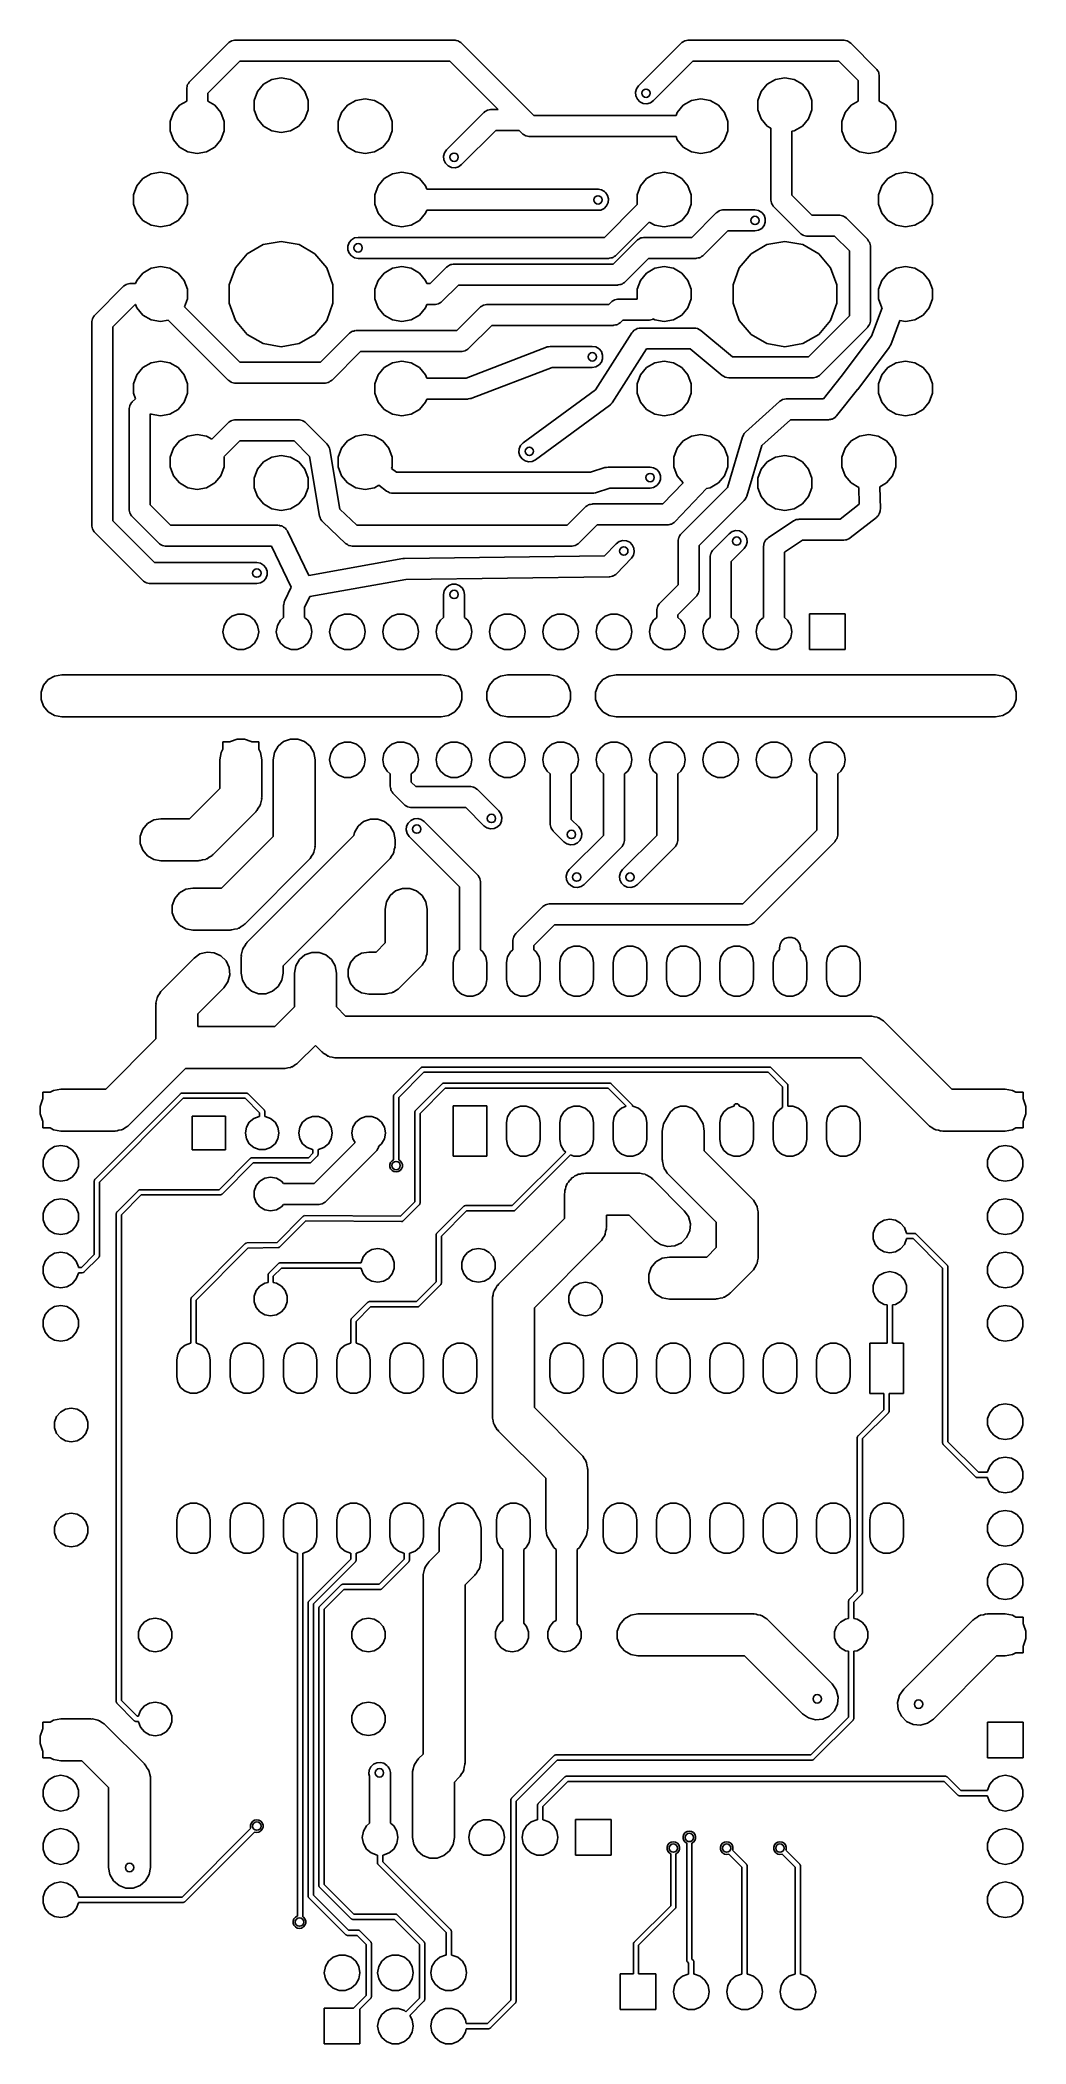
# Model space of a CAD drawing. Extents: x 135.5 to 182.5, y -141.5 to -46.
import ezdxf

# ---------------------------------------------------------------- set-up
doc = ezdxf.new("R2010")
doc.units = 0
doc.header["$MEASUREMENT"] = 0
doc.layers.add('BLACK', color=7, linetype='CONTINUOUS')

msp = doc.modelspace()

# ---------------------------------------------------------------- linework, layer by layer
at = {"layer": 'Black'}
for p, q in [((142.646, -48.0004), (144.472, -46.1744)), ((144.472, -46.1744), (144.49, -46.1618)), ((144.49, -46.1618), (144.505, -46.145)), ((144.505, -46.145), (144.561, -46.1123)), ((144.561, -46.1123), (144.615, -46.0748)), ((144.615, -46.0748), (144.636, -46.0692)), ((144.636, -46.0692), (144.655, -46.0582)), ((144.655, -46.0582), (144.719, -46.0468)), ((144.719, -46.0468), (144.782, -46.0299)), ((144.782, -46.0299), (144.804, -46.0318)), ((144.804, -46.0318), (144.826, -46.028)), ((144.826, -46.028), (155.24, -46.028)), ((155.24, -46.028), (155.262, -46.0318)), ((155.262, -46.0318), (155.284, -46.0299)), ((155.284, -46.0299), (155.347, -46.0468)), ((155.347, -46.0468), (155.411, -46.0582)), ((155.411, -46.0582), (155.43, -46.0692)), ((155.43, -46.0692), (155.451, -46.0748)), ((155.451, -46.0748), (155.505, -46.1123)), ((155.505, -46.1123), (155.561, -46.145)), ((155.561, -46.145), (155.576, -46.1618)), ((155.576, -46.1618), (155.594, -46.1744)), ((155.594, -46.1744), (158.896, -49.4764)), ((164.03, -48.2064), (166.062, -46.1744)), ((166.062, -46.1744), (166.08, -46.1618)), ((166.08, -46.1618), (166.095, -46.145)), ((166.095, -46.145), (166.151, -46.1123)), ((166.151, -46.1123), (166.205, -46.0748)), ((166.205, -46.0748), (166.226, -46.0692)), ((166.226, -46.0692), (166.245, -46.0582)), ((166.245, -46.0582), (166.309, -46.0468)), ((166.309, -46.0468), (166.372, -46.0299)), ((166.372, -46.0299), (166.394, -46.0318)), ((166.394, -46.0318), (166.416, -46.028)), ((166.416, -46.028), (173.782, -46.028)), ((173.782, -46.028), (173.804, -46.0318)), ((173.804, -46.0318), (173.826, -46.0299)), ((173.826, -46.0299), (173.889, -46.0468)), ((173.889, -46.0468), (173.953, -46.0582)), ((173.953, -46.0582), (173.972, -46.0692)), ((173.972, -46.0692), (173.993, -46.0748)), ((173.993, -46.0748), (174.047, -46.1123)), ((174.047, -46.1123), (174.103, -46.145)), ((174.103, -46.145), (174.118, -46.1618)), ((174.118, -46.1618), (174.136, -46.1744)), ((174.136, -46.1744), (175.354, -47.3924)), ((145.033, -47.028), (143.5, -48.5611)), ((155.033, -47.028), (145.033, -47.028)), ((157.335, -49.33), (155.033, -47.028)), ((166.623, -47.028), (164.738, -48.9136)), ((173.575, -47.028), (166.623, -47.028)), ((174.5, -47.9531), (173.575, -47.028)), ((175.354, -47.3924), (175.366, -47.4105)), ((175.366, -47.4105), (175.383, -47.4246)), ((175.383, -47.4246), (175.416, -47.4812)), ((175.416, -47.4812), (175.453, -47.5347)), ((175.453, -47.5347), (175.459, -47.5559)), ((175.459, -47.5559), (175.47, -47.575)), ((175.47, -47.575), (175.481, -47.6393)), ((175.481, -47.6393), (175.498, -47.7024)), ((175.498, -47.7024), (175.496, -47.7243)), ((175.496, -47.7243), (175.5, -47.746)), ((142.5, -48.354), (142.504, -48.3323)), ((142.5, -48.9307), (142.5, -48.354)), ((142.502, -48.3104), (142.519, -48.2473)), ((142.504, -48.3323), (142.502, -48.3104)), ((142.519, -48.2473), (142.53, -48.183)), ((142.53, -48.183), (142.541, -48.1639)), ((142.541, -48.1639), (142.547, -48.1427)), ((142.547, -48.1427), (142.584, -48.0892)), ((142.584, -48.0892), (142.617, -48.0326)), ((142.617, -48.0326), (142.634, -48.0185)), ((142.634, -48.0185), (142.646, -48.0004)), ((143.5, -48.5611), (143.5, -48.9307)), ((145.715, -48.8994), (145.87, -48.4735)), ((145.87, -48.4735), (146.161, -48.1263)), ((146.161, -48.1263), (146.554, -47.8997)), ((146.554, -47.8997), (147, -47.821)), ((147, -47.821), (147.446, -47.8997)), ((147.446, -47.8997), (147.839, -48.1263)), ((147.839, -48.1263), (148.13, -48.4735)), ((148.13, -48.4735), (148.285, -48.8994)), ((163.886, -48.5164), (163.931, -48.3487)), ((163.901, -48.6894), (163.886, -48.5164)), ((163.931, -48.3487), (164.03, -48.2064)), ((169.715, -48.8994), (169.87, -48.4735)), ((169.87, -48.4735), (170.161, -48.1263)), ((170.161, -48.1263), (170.554, -47.8997)), ((170.554, -47.8997), (171, -47.821)), ((171, -47.821), (171.446, -47.8997)), ((171.446, -47.8997), (171.839, -48.1263)), ((171.839, -48.1263), (172.13, -48.4735)), ((172.13, -48.4735), (172.285, -48.8994)), ((174.5, -48.9307), (174.5, -47.9531)), ((175.5, -47.746), (175.5, -48.9307)), ((141.715, -49.8994), (141.87, -49.4735)), ((141.87, -49.4735), (142.161, -49.1263)), ((142.161, -49.1263), (142.5, -48.9307)), ((143.5, -48.9307), (143.839, -49.1263)), ((143.839, -49.1263), (144.13, -49.4735)), ((144.13, -49.4735), (144.285, -49.8994)), ((145.715, -49.3526), (145.715, -48.8994)), ((145.87, -49.7785), (145.715, -49.3526)), ((148.285, -49.3526), (148.13, -49.7785)), ((148.285, -48.8994), (148.285, -49.3526)), ((149.715, -49.8994), (149.87, -49.4735)), ((149.87, -49.4735), (150.161, -49.1263)), ((150.161, -49.1263), (150.554, -48.8997)), ((150.554, -48.8997), (151, -48.821)), ((151, -48.821), (151.446, -48.8997)), ((151.446, -48.8997), (151.839, -49.1263)), ((151.839, -49.1263), (152.13, -49.4735)), ((152.13, -49.4735), (152.285, -49.8994)), ((154.886, -51.2544), (156.664, -49.4764)), ((156.664, -49.4764), (156.682, -49.4638)), ((156.682, -49.4638), (156.697, -49.447)), ((156.697, -49.447), (156.753, -49.4143)), ((156.753, -49.4143), (156.807, -49.3768)), ((156.807, -49.3768), (156.828, -49.3712)), ((156.828, -49.3712), (156.847, -49.3602)), ((156.847, -49.3602), (156.911, -49.3488)), ((156.911, -49.3488), (156.974, -49.3319)), ((156.974, -49.3319), (156.996, -49.3338)), ((156.996, -49.3338), (157.018, -49.33)), ((157.018, -49.33), (157.335, -49.33)), ((158.896, -49.4764), (158.896, -49.4764)), ((158.896, -49.4764), (159.045, -49.626)), ((159.045, -49.626), (160.574, -49.626)), ((160.574, -49.626), (160.828, -49.626)), ((160.828, -49.626), (165.814, -49.626)), ((163.974, -48.8468), (163.901, -48.6894)), ((164.097, -48.9696), (163.974, -48.8468)), ((164.255, -49.043), (164.097, -48.9696)), ((164.428, -49.0581), (164.255, -49.043)), ((164.595, -49.0132), (164.428, -49.0581)), ((164.738, -48.9136), (164.595, -49.0132)), ((165.814, -49.626), (165.87, -49.4735)), ((165.87, -49.4735), (166.161, -49.1263)), ((166.161, -49.1263), (166.554, -48.8997)), ((166.554, -48.8997), (167, -48.821)), ((167, -48.821), (167.446, -48.8997)), ((167.446, -48.8997), (167.839, -49.1263)), ((167.839, -49.1263), (168.13, -49.4735)), ((168.13, -49.4735), (168.285, -49.8994)), ((169.715, -49.3526), (169.715, -48.8994)), ((169.87, -49.7785), (169.715, -49.3526)), ((172.285, -49.3526), (172.13, -49.7785)), ((172.285, -48.8994), (172.285, -49.3526)), ((173.715, -49.8994), (173.87, -49.4735)), ((173.87, -49.4735), (174.161, -49.1263)), ((174.161, -49.1263), (174.5, -48.9307)), ((175.5, -48.9307), (175.839, -49.1263)), ((175.839, -49.1263), (176.13, -49.4735)), ((176.13, -49.4735), (176.285, -49.8994)), ((141.715, -50.3526), (141.715, -49.8994)), ((141.87, -50.7785), (141.715, -50.3526)), ((144.285, -50.3526), (144.13, -50.7785)), ((144.285, -49.8994), (144.285, -50.3526)), ((146.161, -50.1257), (145.87, -49.7785)), ((146.554, -50.3523), (146.161, -50.1257)), ((147, -50.431), (146.554, -50.3523)), ((147.446, -50.3523), (147, -50.431)), ((147.839, -50.1257), (147.446, -50.3523)), ((148.13, -49.7785), (147.839, -50.1257)), ((149.715, -50.3526), (149.715, -49.8994)), ((149.87, -50.7785), (149.715, -50.3526)), ((152.285, -50.3526), (152.13, -50.7785)), ((152.285, -49.8994), (152.285, -50.3526)), ((157.225, -50.33), (155.594, -51.9616)), ((158.335, -50.33), (157.225, -50.33)), ((158.484, -50.4796), (158.335, -50.33)), ((158.502, -50.4922), (158.484, -50.4796)), ((158.517, -50.509), (158.502, -50.4922)), ((158.573, -50.5417), (158.517, -50.509)), ((158.627, -50.5792), (158.573, -50.5417)), ((158.648, -50.5848), (158.627, -50.5792)), ((158.667, -50.5958), (158.648, -50.5848)), ((168.285, -50.3526), (168.13, -50.7785)), ((168.285, -49.8994), (168.285, -50.3526)), ((170.161, -50.1257), (169.87, -49.7785)), ((170.326, -50.2208), (170.161, -50.1257)), ((170.326, -53.618), (170.326, -50.2208)), ((171.446, -50.3523), (171.326, -50.3735)), ((171.326, -50.3735), (171.326, -53.4109)), ((171.839, -50.1257), (171.446, -50.3523)), ((172.13, -49.7785), (171.839, -50.1257)), ((173.715, -50.3526), (173.715, -49.8994)), ((173.87, -50.7785), (173.715, -50.3526)), ((176.285, -50.3526), (176.13, -50.7785)), ((176.285, -49.8994), (176.285, -50.3526)), ((142.161, -51.1257), (141.87, -50.7785)), ((142.554, -51.3523), (142.161, -51.1257)), ((143, -51.431), (142.554, -51.3523)), ((143.446, -51.3523), (143, -51.431)), ((143.839, -51.1257), (143.446, -51.3523)), ((144.13, -50.7785), (143.839, -51.1257)), ((150.161, -51.1257), (149.87, -50.7785)), ((150.554, -51.3523), (150.161, -51.1257)), ((151, -51.431), (150.554, -51.3523)), ((151.446, -51.3523), (151, -51.431)), ((151.839, -51.1257), (151.446, -51.3523)), ((152.13, -50.7785), (151.839, -51.1257)), ((154.742, -51.5644), (154.787, -51.3967)), ((154.787, -51.3967), (154.886, -51.2544)), ((158.731, -50.6072), (158.667, -50.5958)), ((158.794, -50.6241), (158.731, -50.6072)), ((158.816, -50.6222), (158.794, -50.6241)), ((158.838, -50.626), (158.816, -50.6222)), ((160.532, -50.626), (158.838, -50.626)), ((160.574, -50.626), (160.532, -50.626)), ((160.786, -50.626), (160.574, -50.626)), ((160.828, -50.626), (160.786, -50.626)), ((165.814, -50.626), (160.828, -50.626)), ((165.87, -50.7785), (165.814, -50.626)), ((166.161, -51.1257), (165.87, -50.7785)), ((166.554, -51.3523), (166.161, -51.1257)), ((167, -51.431), (166.554, -51.3523)), ((167.446, -51.3523), (167, -51.431)), ((167.839, -51.1257), (167.446, -51.3523)), ((168.13, -50.7785), (167.839, -51.1257)), ((174.161, -51.1257), (173.87, -50.7785)), ((174.554, -51.3523), (174.161, -51.1257)), ((175, -51.431), (174.554, -51.3523)), ((175.446, -51.3523), (175, -51.431)), ((175.839, -51.1257), (175.446, -51.3523)), ((176.13, -50.7785), (175.839, -51.1257)), ((140.411, -52.6263), (140.804, -52.3997)), ((140.804, -52.3997), (141.25, -52.321)), ((141.25, -52.321), (141.696, -52.3997)), ((141.696, -52.3997), (142.089, -52.6263)), ((151.911, -52.6263), (152.304, -52.3997)), ((152.304, -52.3997), (152.75, -52.321)), ((152.75, -52.321), (153.196, -52.3997)), ((153.196, -52.3997), (153.589, -52.6263)), ((154.757, -51.7374), (154.742, -51.5644)), ((154.83, -51.8948), (154.757, -51.7374)), ((154.953, -52.0176), (154.83, -51.8948)), ((155.111, -52.091), (154.953, -52.0176)), ((155.284, -52.1061), (155.111, -52.091)), ((155.451, -52.0612), (155.284, -52.1061)), ((155.594, -51.9616), (155.451, -52.0612)), ((164.411, -52.6263), (164.804, -52.3997)), ((164.804, -52.3997), (165.25, -52.321)), ((165.25, -52.321), (165.696, -52.3997)), ((165.696, -52.3997), (166.089, -52.6263)), ((175.911, -52.6263), (176.304, -52.3997)), ((176.304, -52.3997), (176.75, -52.321)), ((176.75, -52.321), (177.196, -52.3997)), ((177.196, -52.3997), (177.589, -52.6263)), ((139.965, -53.3994), (140.12, -52.9735)), ((139.965, -53.8526), (139.965, -53.3994)), ((140.12, -52.9735), (140.411, -52.6263)), ((142.089, -52.6263), (142.38, -52.9735)), ((142.38, -52.9735), (142.535, -53.3994)), ((142.535, -53.3994), (142.535, -53.8526)), ((151.465, -53.3994), (151.62, -52.9735)), ((151.465, -53.8526), (151.465, -53.3994)), ((151.62, -52.9735), (151.911, -52.6263)), ((153.589, -52.6263), (153.88, -52.9735)), ((153.88, -52.9735), (153.936, -53.126)), ((153.936, -53.126), (162.084, -53.126)), ((162.084, -53.126), (162.106, -53.1298)), ((162.106, -53.1298), (162.128, -53.1279)), ((162.128, -53.1279), (162.191, -53.1448)), ((162.191, -53.1448), (162.255, -53.1562)), ((162.255, -53.1562), (162.274, -53.1672)), ((162.274, -53.1672), (162.295, -53.1728)), ((162.295, -53.1728), (162.349, -53.2103)), ((162.349, -53.2103), (162.405, -53.243)), ((162.405, -53.243), (162.42, -53.2598)), ((162.42, -53.2598), (162.438, -53.2724)), ((162.438, -53.2724), (162.452, -53.2864)), ((162.452, -53.2864), (162.5, -53.3562)), ((162.5, -53.3562), (162.517, -53.376)), ((162.517, -53.376), (162.52, -53.3842)), ((162.52, -53.3842), (162.551, -53.4287)), ((162.551, -53.4287), (162.596, -53.5964)), ((163.965, -53.3994), (164.12, -52.9735)), ((163.965, -53.8526), (163.965, -53.3994)), ((164.12, -52.9735), (164.411, -52.6263)), ((166.089, -52.6263), (166.38, -52.9735)), ((166.38, -52.9735), (166.535, -53.3994)), ((166.535, -53.3994), (166.535, -53.8526)), ((171.326, -53.4109), (172.283, -54.368)), ((175.465, -53.3994), (175.62, -52.9735)), ((175.465, -53.8526), (175.465, -53.3994)), ((175.62, -52.9735), (175.911, -52.6263)), ((177.589, -52.6263), (177.88, -52.9735)), ((177.88, -52.9735), (178.035, -53.3994)), ((178.035, -53.3994), (178.035, -53.8526)), ((140.12, -54.2785), (139.965, -53.8526)), ((140.411, -54.6257), (140.12, -54.2785)), ((142.38, -54.2785), (142.089, -54.6257)), ((142.535, -53.8526), (142.38, -54.2785)), ((151.62, -54.2785), (151.465, -53.8526)), ((151.911, -54.6257), (151.62, -54.2785)), ((153.88, -54.2785), (153.589, -54.6257)), ((153.936, -54.126), (153.88, -54.2785)), ((162.009, -54.126), (153.936, -54.126)), ((162.054, -54.1381), (162.009, -54.126)), ((162.227, -54.123), (162.054, -54.1381)), ((162.385, -54.0496), (162.227, -54.123)), ((162.508, -53.9268), (162.385, -54.0496)), ((162.399, -55.426), (163.967, -53.8581)), ((162.581, -53.7694), (162.508, -53.9268)), ((162.596, -53.5964), (162.581, -53.7694)), ((163.967, -53.8581), (163.965, -53.8526)), ((166.38, -54.2785), (166.089, -54.6257)), ((166.535, -53.8526), (166.38, -54.2785)), ((166.561, -55.426), (167.722, -54.2644)), ((167.722, -54.2644), (167.74, -54.2518)), ((167.74, -54.2518), (167.755, -54.235)), ((167.755, -54.235), (167.811, -54.2023)), ((167.811, -54.2023), (167.865, -54.1648)), ((167.865, -54.1648), (167.886, -54.1592)), ((167.886, -54.1592), (167.905, -54.1482)), ((167.905, -54.1482), (167.969, -54.1368)), ((167.969, -54.1368), (168.032, -54.1199)), ((168.032, -54.1199), (168.054, -54.1218)), ((168.054, -54.1218), (168.076, -54.118)), ((168.076, -54.118), (169.576, -54.118)), ((169.576, -54.118), (169.747, -54.1482)), ((169.747, -54.1482), (169.897, -54.235)), ((169.897, -54.235), (170.009, -54.368)), ((170.009, -54.368), (170.068, -54.5312)), ((170.33, -53.6397), (170.326, -53.618)), ((170.328, -53.6616), (170.33, -53.6397)), ((170.345, -53.7247), (170.328, -53.6616)), ((170.356, -53.789), (170.345, -53.7247)), ((170.367, -53.8081), (170.356, -53.789)), ((170.373, -53.8293), (170.367, -53.8081)), ((170.41, -53.8828), (170.373, -53.8293)), ((170.443, -53.9394), (170.41, -53.8828)), ((170.46, -53.9535), (170.443, -53.9394)), ((170.472, -53.9716), (170.46, -53.9535)), ((171.722, -55.2216), (170.472, -53.9716)), ((172.283, -54.368), (173.576, -54.368)), ((173.576, -54.368), (173.598, -54.3718)), ((173.598, -54.3718), (173.62, -54.3699)), ((173.62, -54.3699), (173.683, -54.3868)), ((173.683, -54.3868), (173.747, -54.3982)), ((173.747, -54.3982), (173.766, -54.4092)), ((173.766, -54.4092), (173.787, -54.4148)), ((175.62, -54.2785), (175.465, -53.8526)), ((175.911, -54.6257), (175.62, -54.2785)), ((177.88, -54.2785), (177.589, -54.6257)), ((178.035, -53.8526), (177.88, -54.2785)), ((140.804, -54.8523), (140.411, -54.6257)), ((141.25, -54.931), (140.804, -54.8523)), ((141.696, -54.8523), (141.25, -54.931)), ((142.089, -54.6257), (141.696, -54.8523)), ((152.304, -54.8523), (151.911, -54.6257)), ((152.75, -54.931), (152.304, -54.8523)), ((153.196, -54.8523), (152.75, -54.931)), ((153.589, -54.6257), (153.196, -54.8523)), ((164.539, -54.6997), (162.96, -56.2796)), ((164.804, -54.8523), (164.539, -54.6997)), ((165.25, -54.931), (164.804, -54.8523)), ((165.696, -54.8523), (165.25, -54.931)), ((166.089, -54.6257), (165.696, -54.8523)), ((168.283, -55.118), (167.122, -56.2796)), ((169.576, -55.118), (168.283, -55.118)), ((169.747, -55.0878), (169.576, -55.118)), ((169.897, -55.001), (169.747, -55.0878)), ((170.009, -54.868), (169.897, -55.001)), ((170.068, -54.7048), (170.009, -54.868)), ((170.068, -54.5312), (170.068, -54.7048)), ((171.74, -55.2342), (171.722, -55.2216)), ((171.755, -55.251), (171.74, -55.2342)), ((171.811, -55.2837), (171.755, -55.251)), ((171.865, -55.3212), (171.811, -55.2837)), ((171.886, -55.3268), (171.865, -55.3212)), ((171.905, -55.3378), (171.886, -55.3268)), ((171.969, -55.3492), (171.905, -55.3378)), ((172.032, -55.3661), (171.969, -55.3492)), ((172.054, -55.3642), (172.032, -55.3661)), ((172.076, -55.368), (172.054, -55.3642)), ((173.787, -54.4148), (173.841, -54.4523)), ((173.841, -54.4523), (173.897, -54.485)), ((173.897, -54.485), (173.912, -54.5018)), ((173.912, -54.5018), (173.93, -54.5144)), ((173.93, -54.5144), (174.93, -55.5144)), ((176.304, -54.8523), (175.911, -54.6257)), ((176.75, -54.931), (176.304, -54.8523)), ((177.196, -54.8523), (176.75, -54.931)), ((177.589, -54.6257), (177.196, -54.8523)), ((144.827, -56.8712), (145.387, -56.2036)), ((145.387, -56.2036), (146.142, -55.7678)), ((146.142, -55.7678), (147, -55.6165)), ((147, -55.6165), (147.858, -55.7678)), ((147.858, -55.7678), (148.613, -56.2036)), ((148.613, -56.2036), (149.173, -56.8712)), ((150.176, -55.8392), (150.235, -55.676)), ((150.176, -56.0128), (150.176, -55.8392)), ((150.235, -56.176), (150.176, -56.0128)), ((150.235, -55.676), (150.347, -55.543)), ((150.347, -56.309), (150.235, -56.176)), ((150.347, -55.543), (150.497, -55.4562)), ((150.497, -56.3958), (150.347, -56.309)), ((150.497, -55.4562), (150.668, -55.426)), ((150.668, -55.426), (162.399, -55.426)), ((162.826, -56.696), (163.95, -55.5724)), ((162.927, -56.309), (162.871, -56.3417)), ((162.942, -56.2922), (162.927, -56.309)), ((162.96, -56.2796), (162.942, -56.2922)), ((163.95, -55.5724), (163.968, -55.5598)), ((163.968, -55.5598), (163.982, -55.543)), ((163.982, -55.543), (164.038, -55.5103)), ((164.038, -55.5103), (164.092, -55.4728)), ((164.092, -55.4728), (164.113, -55.4672)), ((164.113, -55.4672), (164.132, -55.4562)), ((164.132, -55.4562), (164.196, -55.4448)), ((164.196, -55.4448), (164.259, -55.4279)), ((164.259, -55.4279), (164.281, -55.4298)), ((164.281, -55.4298), (164.303, -55.426)), ((164.303, -55.426), (166.162, -55.426)), ((166.162, -55.426), (166.561, -55.426)), ((167.089, -56.309), (167.033, -56.3417)), ((167.104, -56.2922), (167.089, -56.309)), ((167.122, -56.2796), (167.104, -56.2922)), ((168.827, -56.8712), (169.387, -56.2036)), ((169.387, -56.2036), (170.142, -55.7678)), ((170.142, -55.7678), (171, -55.6165)), ((171, -55.6165), (171.858, -55.7678)), ((171.858, -55.7678), (172.613, -56.2036)), ((173.369, -55.368), (172.076, -55.368)), ((172.613, -56.2036), (173.173, -56.8712)), ((174.076, -56.0751), (173.369, -55.368)), ((174.076, -59.1609), (174.076, -56.0751)), ((174.93, -55.5144), (174.942, -55.5325)), ((174.942, -55.5325), (174.959, -55.5466)), ((174.959, -55.5466), (174.992, -55.6032)), ((174.992, -55.6032), (175.029, -55.6567)), ((175.029, -55.6567), (175.035, -55.6779)), ((175.035, -55.6779), (175.046, -55.697)), ((175.046, -55.697), (175.057, -55.7613)), ((175.057, -55.7613), (175.074, -55.8244)), ((175.074, -55.8244), (175.072, -55.8463)), ((175.072, -55.8463), (175.076, -55.868)), ((175.076, -55.868), (175.076, -59.368)), ((140.12, -57.4735), (140.411, -57.1263)), ((140.411, -57.1263), (140.804, -56.8997)), ((140.804, -56.8997), (141.25, -56.821)), ((141.25, -56.821), (141.696, -56.8997)), ((141.696, -56.8997), (142.089, -57.1263)), ((142.089, -57.1263), (142.38, -57.4735)), ((144.529, -57.6902), (144.827, -56.8712)), ((149.173, -56.8712), (149.471, -57.6902)), ((150.668, -56.426), (150.497, -56.3958)), ((162.606, -56.426), (150.668, -56.426)), ((151.62, -57.4735), (151.911, -57.1263)), ((151.911, -57.1263), (152.304, -56.8997)), ((152.304, -56.8997), (152.75, -56.821)), ((152.75, -56.821), (153.196, -56.8997)), ((153.196, -56.8997), (153.589, -57.1263)), ((153.589, -57.1263), (153.88, -57.4735)), ((154.103, -57.626), (154.886, -56.8424)), ((154.886, -56.8424), (154.904, -56.8298)), ((154.904, -56.8298), (154.919, -56.813)), ((154.919, -56.813), (154.975, -56.7803)), ((154.975, -56.7803), (155.029, -56.7428)), ((155.029, -56.7428), (155.05, -56.7372)), ((155.05, -56.7372), (155.069, -56.7262)), ((155.069, -56.7262), (155.133, -56.7148)), ((155.133, -56.7148), (155.196, -56.6979)), ((155.196, -56.6979), (155.218, -56.6998)), ((155.218, -56.6998), (155.24, -56.696)), ((155.24, -56.696), (162.826, -56.696)), ((162.628, -56.4222), (162.606, -56.426)), ((162.65, -56.4241), (162.628, -56.4222)), ((162.713, -56.4072), (162.65, -56.4241)), ((162.777, -56.3958), (162.713, -56.4072)), ((162.796, -56.3848), (162.777, -56.3958)), ((162.817, -56.3792), (162.796, -56.3848)), ((162.871, -56.3417), (162.817, -56.3792)), ((164.51, -56.426), (163.387, -57.5496)), ((164.12, -57.4735), (164.411, -57.1263)), ((164.411, -57.1263), (164.804, -56.8997)), ((166.162, -56.426), (164.51, -56.426)), ((164.804, -56.8997), (165.25, -56.821)), ((165.25, -56.821), (165.696, -56.8997)), ((165.696, -56.8997), (166.089, -57.1263)), ((166.089, -57.1263), (166.38, -57.4735)), ((166.576, -56.426), (166.162, -56.426)), ((166.67, -56.426), (166.576, -56.426)), ((166.768, -56.426), (166.67, -56.426)), ((166.79, -56.4222), (166.768, -56.426)), ((166.812, -56.4241), (166.79, -56.4222)), ((166.875, -56.4072), (166.812, -56.4241)), ((166.939, -56.3958), (166.875, -56.4072)), ((166.958, -56.3848), (166.939, -56.3958)), ((166.979, -56.3792), (166.958, -56.3848)), ((167.033, -56.3417), (166.979, -56.3792)), ((168.529, -57.6902), (168.827, -56.8712)), ((173.173, -56.8712), (173.471, -57.6902)), ((175.62, -57.4735), (175.911, -57.1263)), ((175.911, -57.1263), (176.304, -56.8997)), ((176.304, -56.8997), (176.75, -56.821)), ((176.75, -56.821), (177.196, -56.8997)), ((177.196, -56.8997), (177.589, -57.1263)), ((177.589, -57.1263), (177.88, -57.4735)), ((138.122, -59.1284), (139.478, -57.7724)), ((139.478, -57.7724), (139.496, -57.7598)), ((139.496, -57.7598), (139.511, -57.743)), ((139.511, -57.743), (139.567, -57.7103)), ((139.567, -57.7103), (139.621, -57.6728)), ((139.621, -57.6728), (139.642, -57.6672)), ((139.642, -57.6672), (139.661, -57.6562)), ((139.661, -57.6562), (139.725, -57.6448)), ((139.725, -57.6448), (139.788, -57.6279)), ((139.788, -57.6279), (139.81, -57.6298)), ((139.81, -57.6298), (139.832, -57.626)), ((139.832, -57.626), (140.064, -57.626)), ((140.064, -57.626), (140.12, -57.4735)), ((142.38, -57.4735), (142.535, -57.8994)), ((142.535, -57.8994), (142.535, -58.3526)), ((144.529, -58.5618), (144.529, -57.6902)), ((149.471, -57.6902), (149.471, -58.5618)), ((151.465, -57.8994), (151.62, -57.4735)), ((151.465, -58.3526), (151.465, -57.8994)), ((153.88, -57.4735), (153.936, -57.626)), ((153.936, -57.626), (154.103, -57.626)), ((155.447, -57.696), (154.664, -58.4796)), ((163.033, -57.696), (155.447, -57.696)), ((163.055, -57.6922), (163.033, -57.696)), ((163.077, -57.6941), (163.055, -57.6922)), ((163.14, -57.6772), (163.077, -57.6941)), ((163.204, -57.6658), (163.14, -57.6772)), ((163.223, -57.6548), (163.204, -57.6658)), ((163.244, -57.6492), (163.223, -57.6548)), ((163.298, -57.6117), (163.244, -57.6492)), ((163.354, -57.579), (163.298, -57.6117)), ((163.369, -57.5622), (163.354, -57.579)), ((163.387, -57.5496), (163.369, -57.5622)), ((163.965, -57.8994), (164.12, -57.4735)), ((163.965, -58.3526), (163.965, -57.8994)), ((166.38, -57.4735), (166.535, -57.8994)), ((166.535, -57.8994), (166.535, -58.3526)), ((168.529, -58.5618), (168.529, -57.6902)), ((173.471, -57.6902), (173.471, -58.5618)), ((175.465, -57.8994), (175.62, -57.4735)), ((175.465, -58.3526), (175.465, -57.8994)), ((177.88, -57.4735), (178.035, -57.8994)), ((178.035, -57.8994), (178.035, -58.3526)), ((138.06, -59.2172), (138.093, -59.1606)), ((138.093, -59.1606), (138.11, -59.1465)), ((138.11, -59.1465), (138.122, -59.1284)), ((140.039, -58.626), (138.976, -59.6891)), ((140.064, -58.626), (140.039, -58.626)), ((140.12, -58.7785), (140.064, -58.626)), ((140.411, -59.1257), (140.12, -58.7785)), ((140.804, -59.3523), (140.411, -59.1257)), ((142.535, -58.3526), (142.397, -58.732)), ((142.397, -58.732), (145.033, -61.368)), ((144.827, -59.3808), (144.529, -58.5618)), ((149.471, -58.5618), (149.173, -59.3808)), ((151.62, -58.7785), (151.465, -58.3526)), ((151.911, -59.1257), (151.62, -58.7785)), ((152.304, -59.3523), (151.911, -59.1257)), ((153.589, -59.1257), (153.196, -59.3523)), ((153.88, -58.7785), (153.589, -59.1257)), ((153.936, -58.626), (153.88, -58.7785)), ((154.31, -58.626), (153.936, -58.626)), ((154.332, -58.6222), (154.31, -58.626)), ((154.354, -58.6241), (154.332, -58.6222)), ((154.417, -58.6072), (154.354, -58.6241)), ((154.481, -58.5958), (154.417, -58.6072)), ((154.5, -58.5848), (154.481, -58.5958)), ((154.521, -58.5792), (154.5, -58.5848)), ((154.575, -58.5417), (154.521, -58.5792)), ((154.631, -58.509), (154.575, -58.5417)), ((154.646, -58.4922), (154.631, -58.509)), ((154.664, -58.4796), (154.646, -58.4922)), ((155.369, -59.868), (156.472, -58.7644)), ((156.472, -58.7644), (156.49, -58.7518)), ((156.49, -58.7518), (156.505, -58.735)), ((156.505, -58.735), (156.561, -58.7023)), ((156.561, -58.7023), (156.615, -58.6648)), ((156.615, -58.6648), (156.636, -58.6592)), ((156.636, -58.6592), (156.655, -58.6482)), ((156.655, -58.6482), (156.719, -58.6368)), ((156.719, -58.6368), (156.782, -58.6199)), ((156.782, -58.6199), (156.804, -58.6218)), ((156.804, -58.6218), (156.826, -58.618)), ((156.826, -58.618), (162.619, -58.618)), ((162.619, -58.618), (162.722, -58.5144)), ((162.722, -58.5144), (162.74, -58.5018)), ((162.74, -58.5018), (162.755, -58.485)), ((162.755, -58.485), (162.811, -58.4523)), ((162.811, -58.4523), (162.865, -58.4148)), ((162.865, -58.4148), (162.886, -58.4092)), ((162.886, -58.4092), (162.905, -58.3982)), ((162.905, -58.3982), (162.969, -58.3868)), ((162.969, -58.3868), (163.032, -58.3699)), ((163.032, -58.3699), (163.054, -58.3718)), ((163.054, -58.3718), (163.076, -58.368)), ((163.076, -58.368), (163.97, -58.368)), ((163.97, -58.368), (163.965, -58.3526)), ((166.089, -59.1257), (165.696, -59.3523)), ((166.38, -58.7785), (166.089, -59.1257)), ((166.535, -58.3526), (166.38, -58.7785)), ((168.827, -59.3808), (168.529, -58.5618)), ((172.119, -61.118), (174.076, -59.1609)), ((173.471, -58.5618), (173.173, -59.3808)), ((175.132, -60.126), (175.629, -58.789)), ((175.62, -58.7785), (175.465, -58.3526)), ((175.629, -58.789), (175.62, -58.7785)), ((177.589, -59.1257), (177.196, -59.3523)), ((177.88, -58.7785), (177.589, -59.1257)), ((178.035, -58.3526), (177.88, -58.7785)), ((137.976, -59.482), (137.98, -59.4603)), ((137.976, -69.134), (137.976, -59.482)), ((137.978, -59.4384), (137.995, -59.3753)), ((137.98, -59.4603), (137.978, -59.4384)), ((137.995, -59.3753), (138.006, -59.311)), ((138.006, -59.311), (138.017, -59.2919)), ((138.017, -59.2919), (138.023, -59.2707)), ((138.023, -59.2707), (138.06, -59.2172)), ((138.976, -59.6891), (138.976, -68.9269)), ((141.25, -59.431), (140.804, -59.3523)), ((141.617, -59.3662), (141.25, -59.431)), ((144.472, -62.2216), (141.617, -59.3662)), ((145.387, -60.0484), (144.827, -59.3808)), ((146.142, -60.4842), (145.387, -60.0484)), ((148.613, -60.0484), (147.858, -60.4842)), ((149.173, -59.3808), (148.613, -60.0484)), ((148.869, -61.368), (150.222, -60.0144)), ((150.222, -60.0144), (150.24, -60.0018)), ((150.24, -60.0018), (150.255, -59.985)), ((150.255, -59.985), (150.311, -59.9523)), ((150.311, -59.9523), (150.365, -59.9148)), ((150.365, -59.9148), (150.386, -59.9092)), ((150.386, -59.9092), (150.405, -59.8982)), ((150.405, -59.8982), (150.469, -59.8868)), ((150.469, -59.8868), (150.532, -59.8699)), ((150.532, -59.8699), (150.554, -59.8718)), ((150.554, -59.8718), (150.576, -59.868)), ((150.576, -59.868), (155.369, -59.868)), ((152.75, -59.431), (152.304, -59.3523)), ((153.196, -59.3523), (152.75, -59.431)), ((157.033, -59.618), (155.93, -60.7216)), ((162.826, -59.618), (157.033, -59.618)), ((161.981, -62.6901), (163.708, -59.9756)), ((162.848, -59.6142), (162.826, -59.618)), ((162.87, -59.6161), (162.848, -59.6142)), ((162.933, -59.5992), (162.87, -59.6161)), ((162.997, -59.5878), (162.933, -59.5992)), ((163.016, -59.5768), (162.997, -59.5878)), ((163.037, -59.5712), (163.016, -59.5768)), ((163.091, -59.5337), (163.037, -59.5712)), ((163.147, -59.501), (163.091, -59.5337)), ((163.162, -59.4842), (163.147, -59.501)), ((163.18, -59.4716), (163.162, -59.4842)), ((163.283, -59.368), (163.18, -59.4716)), ((164.508, -59.368), (163.283, -59.368)), ((163.708, -59.9756), (163.76, -59.9193)), ((163.76, -59.9193), (163.809, -59.861)), ((163.809, -59.861), (163.818, -59.8555)), ((163.818, -59.8555), (163.825, -59.8475)), ((163.825, -59.8475), (163.893, -59.8123)), ((163.893, -59.8123), (163.959, -59.7742)), ((163.959, -59.7742), (163.97, -59.7723)), ((163.97, -59.7723), (163.979, -59.7672)), ((163.979, -59.7672), (164.055, -59.7572)), ((164.055, -59.7572), (164.13, -59.744)), ((164.13, -59.744), (166.67, -59.744)), ((164.53, -59.3642), (164.508, -59.368)), ((164.552, -59.3661), (164.53, -59.3642)), ((164.615, -59.3492), (164.552, -59.3661)), ((164.679, -59.3378), (164.615, -59.3492)), ((164.698, -59.3268), (164.679, -59.3378)), ((164.719, -59.3212), (164.698, -59.3268)), ((164.733, -59.3115), (164.719, -59.3212)), ((164.804, -59.3523), (164.733, -59.3115)), ((165.25, -59.431), (164.804, -59.3523)), ((165.696, -59.3523), (165.25, -59.431)), ((166.67, -59.744), (166.754, -59.7589)), ((166.754, -59.7589), (166.838, -59.7732)), ((166.838, -59.7732), (166.84, -59.7739)), ((166.84, -59.7739), (166.841, -59.7742)), ((166.841, -59.7742), (166.915, -59.8169)), ((166.915, -59.8169), (166.989, -59.8592)), ((166.989, -59.8592), (168.506, -61.118)), ((169.387, -60.0484), (168.827, -59.3808)), ((170.142, -60.4842), (169.387, -60.0484)), ((172.613, -60.0484), (171.858, -60.4842)), ((173.173, -59.3808), (172.613, -60.0484)), ((174.93, -59.7216), (172.68, -61.9716)), ((173.681, -62.0618), (175.132, -60.126)), ((174.942, -59.7035), (174.93, -59.7216)), ((174.959, -59.6894), (174.942, -59.7035)), ((174.992, -59.6328), (174.959, -59.6894)), ((175.029, -59.5793), (174.992, -59.6328)), ((175.035, -59.5581), (175.029, -59.5793)), ((175.046, -59.539), (175.035, -59.5581)), ((175.057, -59.4747), (175.046, -59.539)), ((175.074, -59.4116), (175.057, -59.4747)), ((175.076, -59.368), (175.072, -59.3897)), ((175.072, -59.3897), (175.074, -59.4116)), ((176.475, -59.3825), (176.045, -60.542)), ((176.75, -59.431), (176.475, -59.3825)), ((177.196, -59.3523), (176.75, -59.431)), ((147, -60.6355), (146.142, -60.4842)), ((147.858, -60.4842), (147, -60.6355)), ((150.783, -60.868), (149.43, -62.2216)), ((155.576, -60.868), (150.783, -60.868)), ((155.598, -60.8642), (155.576, -60.868)), ((155.62, -60.8661), (155.598, -60.8642)), ((155.683, -60.8492), (155.62, -60.8661)), ((155.747, -60.8378), (155.683, -60.8492)), ((155.766, -60.8268), (155.747, -60.8378)), ((155.787, -60.8212), (155.766, -60.8268)), ((155.841, -60.7837), (155.787, -60.8212)), ((155.813, -62.126), (159.646, -60.6513)), ((155.897, -60.751), (155.841, -60.7837)), ((155.912, -60.7342), (155.897, -60.751)), ((155.93, -60.7216), (155.912, -60.7342)), ((159.646, -60.6513), (159.651, -60.6505)), ((159.651, -60.6505), (159.655, -60.6482)), ((159.655, -60.6482), (159.736, -60.6339)), ((159.736, -60.6339), (159.817, -60.6181)), ((159.817, -60.6181), (159.821, -60.6188)), ((159.821, -60.6188), (159.826, -60.618)), ((159.826, -60.618), (161.826, -60.618)), ((161.826, -60.618), (161.997, -60.6482)), ((161.997, -60.6482), (162.147, -60.735)), ((162.147, -60.735), (162.259, -60.868)), ((162.259, -60.868), (162.318, -61.0312)), ((162.318, -61.0312), (162.318, -61.2048)), ((164.404, -60.744), (162.774, -63.3064)), ((166.49, -60.744), (164.404, -60.744)), ((168.007, -62.0028), (166.49, -60.744)), ((171, -60.6355), (170.142, -60.4842)), ((171.858, -60.4842), (171, -60.6355)), ((175.976, -60.668), (174.476, -62.668)), ((176.008, -60.6039), (175.976, -60.668)), ((176.045, -60.542), (176.008, -60.6039)), ((139.965, -62.3994), (140.12, -61.9735)), ((140.12, -61.9735), (140.411, -61.6263)), ((140.411, -61.6263), (140.804, -61.3997)), ((140.804, -61.3997), (141.25, -61.321)), ((141.25, -61.321), (141.696, -61.3997)), ((141.696, -61.3997), (142.089, -61.6263)), ((142.089, -61.6263), (142.38, -61.9735)), ((142.38, -61.9735), (142.535, -62.3994)), ((145.033, -61.368), (148.869, -61.368)), ((151.465, -62.3994), (151.62, -61.9735)), ((151.62, -61.9735), (151.911, -61.6263)), ((151.911, -61.6263), (152.304, -61.3997)), ((152.304, -61.3997), (152.75, -61.321)), ((152.75, -61.321), (153.196, -61.3997)), ((153.196, -61.3997), (153.589, -61.6263)), ((153.589, -61.6263), (153.88, -61.9735)), ((153.88, -61.9735), (153.936, -62.126)), ((159.919, -61.618), (156.086, -63.0927)), ((161.826, -61.618), (159.919, -61.618)), ((161.997, -61.5878), (161.826, -61.618)), ((162.147, -61.501), (161.997, -61.5878)), ((162.259, -61.368), (162.147, -61.501)), ((162.318, -61.2048), (162.259, -61.368)), ((163.965, -62.3994), (164.12, -61.9735)), ((164.12, -61.9735), (164.411, -61.6263)), ((164.411, -61.6263), (164.804, -61.3997)), ((164.804, -61.3997), (165.25, -61.321)), ((165.25, -61.321), (165.696, -61.3997)), ((165.696, -61.3997), (166.089, -61.6263)), ((166.089, -61.6263), (166.38, -61.9735)), ((166.38, -61.9735), (166.535, -62.3994)), ((168.081, -62.0451), (168.007, -62.0028)), ((168.155, -62.0878), (168.081, -62.0451)), ((168.506, -61.118), (172.119, -61.118)), ((172.591, -62.0337), (172.537, -62.0712)), ((172.647, -62.001), (172.591, -62.0337)), ((172.662, -61.9842), (172.647, -62.001)), ((172.68, -61.9716), (172.662, -61.9842)), ((175.465, -62.3994), (175.62, -61.9735)), ((175.62, -61.9735), (175.911, -61.6263)), ((175.911, -61.6263), (176.304, -61.3997)), ((176.304, -61.3997), (176.75, -61.321)), ((176.75, -61.321), (177.196, -61.3997)), ((177.196, -61.3997), (177.589, -61.6263)), ((177.589, -61.6263), (177.88, -61.9735)), ((177.88, -61.9735), (178.035, -62.3994)), ((139.965, -62.8526), (139.965, -62.3994)), ((140.059, -63.1103), (139.965, -62.8526)), ((142.535, -62.8526), (142.38, -63.2785)), ((142.535, -62.3994), (142.535, -62.8526)), ((144.49, -62.2342), (144.472, -62.2216)), ((144.505, -62.251), (144.49, -62.2342)), ((144.561, -62.2837), (144.505, -62.251)), ((144.615, -62.3212), (144.561, -62.2837)), ((144.636, -62.3268), (144.615, -62.3212)), ((144.655, -62.3378), (144.636, -62.3268)), ((144.719, -62.3492), (144.655, -62.3378)), ((144.782, -62.3661), (144.719, -62.3492)), ((144.804, -62.3642), (144.782, -62.3661)), ((144.826, -62.368), (144.804, -62.3642)), ((149.076, -62.368), (144.826, -62.368)), ((149.098, -62.3642), (149.076, -62.368)), ((149.12, -62.3661), (149.098, -62.3642)), ((149.183, -62.3492), (149.12, -62.3661)), ((149.247, -62.3378), (149.183, -62.3492)), ((149.266, -62.3268), (149.247, -62.3378)), ((149.287, -62.3212), (149.266, -62.3268)), ((149.341, -62.2837), (149.287, -62.3212)), ((149.397, -62.251), (149.341, -62.2837)), ((149.412, -62.2342), (149.397, -62.251)), ((149.43, -62.2216), (149.412, -62.2342)), ((151.465, -62.8526), (151.465, -62.3994)), ((151.62, -63.2785), (151.465, -62.8526)), ((153.936, -62.126), (155.813, -62.126)), ((158.531, -65.2145), (161.981, -62.6901)), ((163.965, -62.8526), (163.965, -62.3994)), ((164.12, -63.2785), (163.965, -62.8526)), ((166.535, -62.8526), (166.38, -63.2785)), ((166.535, -62.3994), (166.535, -62.8526)), ((168.156, -62.0881), (168.155, -62.0878)), ((168.158, -62.0888), (168.156, -62.0881)), ((168.242, -62.1032), (168.158, -62.0888)), ((168.326, -62.118), (168.242, -62.1032)), ((172.326, -62.118), (168.326, -62.118)), ((172.348, -62.1142), (172.326, -62.118)), ((172.37, -62.1161), (172.348, -62.1142)), ((172.433, -62.0992), (172.37, -62.1161)), ((172.497, -62.0878), (172.433, -62.0992)), ((172.516, -62.0768), (172.497, -62.0878)), ((172.537, -62.0712), (172.516, -62.0768)), ((172.836, -63.118), (173.681, -62.0618)), ((174.466, -62.6803), (173.466, -63.9303)), ((174.47, -62.6734), (174.466, -62.6803)), ((174.476, -62.668), (174.47, -62.6734)), ((175.465, -62.8526), (175.465, -62.3994)), ((175.62, -63.2785), (175.465, -62.8526)), ((178.035, -62.8526), (177.88, -63.2785)), ((178.035, -62.3994), (178.035, -62.8526)), ((139.754, -63.622), (139.758, -63.6003)), ((139.754, -68.372), (139.754, -63.622)), ((139.756, -63.5784), (139.773, -63.5153)), ((139.758, -63.6003), (139.756, -63.5784)), ((139.773, -63.5153), (139.784, -63.451)), ((139.784, -63.451), (139.795, -63.4319)), ((139.795, -63.4319), (139.801, -63.4107)), ((139.801, -63.4107), (139.838, -63.3572)), ((139.838, -63.3572), (139.871, -63.3006)), ((139.871, -63.3006), (139.888, -63.2865)), ((139.888, -63.2865), (139.9, -63.2684)), ((139.9, -63.2684), (140.059, -63.1103)), ((140.757, -63.8256), (140.754, -63.8291)), ((140.754, -63.8291), (140.754, -68.1649)), ((140.804, -63.8523), (140.757, -63.8256)), ((141.25, -63.931), (140.804, -63.8523)), ((141.696, -63.8523), (141.25, -63.931)), ((142.089, -63.6257), (141.696, -63.8523)), ((142.38, -63.2785), (142.089, -63.6257)), ((151.911, -63.6257), (151.62, -63.2785)), ((152.304, -63.8523), (151.911, -63.6257)), ((152.75, -63.931), (152.304, -63.8523)), ((153.196, -63.8523), (152.75, -63.931)), ((153.589, -63.6257), (153.196, -63.8523)), ((153.88, -63.2785), (153.589, -63.6257)), ((153.936, -63.126), (153.88, -63.2785)), ((155.906, -63.126), (153.936, -63.126)), ((155.911, -63.1252), (155.906, -63.126)), ((155.915, -63.1259), (155.911, -63.1252)), ((155.996, -63.1101), (155.915, -63.1259)), ((156.077, -63.0958), (155.996, -63.1101)), ((156.081, -63.0935), (156.077, -63.0958)), ((156.086, -63.0927), (156.081, -63.0935)), ((162.647, -63.4415), (159.121, -66.0215)), ((162.651, -63.4373), (162.647, -63.4415)), ((162.657, -63.4345), (162.651, -63.4373)), ((162.711, -63.3747), (162.657, -63.4345)), ((162.767, -63.3162), (162.711, -63.3747)), ((162.77, -63.3108), (162.767, -63.3162)), ((162.774, -63.3064), (162.77, -63.3108)), ((164.411, -63.6257), (164.12, -63.2785)), ((164.804, -63.8523), (164.411, -63.6257)), ((165.25, -63.931), (164.804, -63.8523)), ((165.696, -63.8523), (165.25, -63.931)), ((166.089, -63.6257), (165.696, -63.8523)), ((166.38, -63.2785), (166.089, -63.6257)), ((169.129, -64.6985), (170.741, -63.2465)), ((170.741, -63.2465), (170.749, -63.2418)), ((170.749, -63.2418), (170.755, -63.235)), ((170.755, -63.235), (170.822, -63.1959)), ((170.822, -63.1959), (170.889, -63.1544)), ((170.889, -63.1544), (170.897, -63.1526)), ((170.897, -63.1526), (170.905, -63.1482)), ((170.905, -63.1482), (170.982, -63.1346)), ((170.982, -63.1346), (171.058, -63.1183)), ((171.058, -63.1183), (171.067, -63.1195)), ((171.067, -63.1195), (171.076, -63.118)), ((171.076, -63.118), (172.836, -63.118)), ((173.466, -63.9303), (173.429, -63.9631)), ((175.911, -63.6257), (175.62, -63.2785)), ((176.304, -63.8523), (175.911, -63.6257)), ((176.75, -63.931), (176.304, -63.8523)), ((177.196, -63.8523), (176.75, -63.931)), ((177.589, -63.6257), (177.196, -63.8523)), ((177.88, -63.2785), (177.589, -63.6257)), ((142.161, -65.1263), (142.554, -64.8997)), ((142.554, -64.8997), (143, -64.821)), ((143, -64.821), (143.446, -64.8997)), ((143.446, -64.8997), (143.694, -65.0428)), ((143.694, -65.0428), (144.472, -64.2644)), ((144.472, -64.2644), (144.49, -64.2518)), ((144.49, -64.2518), (144.505, -64.235)), ((144.505, -64.235), (144.561, -64.2023)), ((144.561, -64.2023), (144.615, -64.1648)), ((144.615, -64.1648), (144.636, -64.1592)), ((144.636, -64.1592), (144.655, -64.1482)), ((144.655, -64.1482), (144.719, -64.1368)), ((144.719, -64.1368), (144.782, -64.1199)), ((144.782, -64.1199), (144.804, -64.1218)), ((144.804, -64.1218), (144.826, -64.118)), ((144.826, -64.118), (147.826, -64.118)), ((147.826, -64.118), (147.848, -64.1218)), ((147.848, -64.1218), (147.87, -64.1199)), ((147.87, -64.1199), (147.933, -64.1368)), ((147.933, -64.1368), (147.997, -64.1482)), ((147.997, -64.1482), (148.016, -64.1592)), ((148.016, -64.1592), (148.037, -64.1648)), ((148.037, -64.1648), (148.091, -64.2023)), ((148.091, -64.2023), (148.147, -64.235)), ((148.147, -64.235), (148.162, -64.2518)), ((148.162, -64.2518), (148.18, -64.2644)), ((148.18, -64.2644), (149.18, -65.2644)), ((150.161, -65.1263), (150.554, -64.8997)), ((150.554, -64.8997), (151, -64.821)), ((151, -64.821), (151.446, -64.8997)), ((151.446, -64.8997), (151.839, -65.1263)), ((166.161, -65.1263), (166.554, -64.8997)), ((166.554, -64.8997), (167, -64.821)), ((167, -64.821), (167.446, -64.8997)), ((167.446, -64.8997), (167.839, -65.1263)), ((168.985, -64.9263), (169.007, -64.8823)), ((169.007, -64.8823), (169.022, -64.8353)), ((169.022, -64.8353), (169.046, -64.8053)), ((169.046, -64.8053), (169.063, -64.7712)), ((169.063, -64.7712), (169.099, -64.7374)), ((169.099, -64.7374), (169.129, -64.6985)), ((171.268, -64.118), (169.903, -65.3478)), ((173.076, -64.118), (171.268, -64.118)), ((173.125, -64.1094), (173.076, -64.118)), ((173.174, -64.1082), (173.125, -64.1094)), ((173.21, -64.0944), (173.174, -64.1082)), ((173.247, -64.0878), (173.21, -64.0944)), ((173.29, -64.0631), (173.247, -64.0878)), ((173.336, -64.045), (173.29, -64.0631)), ((173.365, -64.02), (173.336, -64.045)), ((173.397, -64.001), (173.365, -64.02)), ((173.429, -63.9631), (173.397, -64.001)), ((174.161, -65.1263), (174.554, -64.8997)), ((174.554, -64.8997), (175, -64.821)), ((175, -64.821), (175.446, -64.8997)), ((175.446, -64.8997), (175.839, -65.1263)), ((141.715, -65.8994), (141.87, -65.4735)), ((141.87, -65.4735), (142.161, -65.1263)), ((145.033, -65.118), (144.276, -65.8749)), ((147.619, -65.118), (145.033, -65.118)), ((146.554, -65.8997), (147, -65.821)), ((147, -65.821), (147.446, -65.8997)), ((148.359, -65.8583), (147.619, -65.118)), ((148.833, -68.7002), (148.359, -65.8583)), ((149.18, -65.2644), (149.218, -65.3199)), ((149.218, -65.3199), (149.261, -65.3721)), ((149.261, -65.3721), (149.268, -65.3906)), ((149.268, -65.3906), (149.279, -65.4067)), ((149.279, -65.4067), (149.297, -65.472)), ((149.297, -65.472), (149.319, -65.5358)), ((149.319, -65.5358), (149.791, -68.3695)), ((149.715, -65.8994), (149.87, -65.4735)), ((149.87, -65.4735), (150.161, -65.1263)), ((151.839, -65.1263), (152.13, -65.4735)), ((152.13, -65.4735), (152.285, -65.8994)), ((158.329, -65.6719), (158.34, -65.4987)), ((158.377, -65.8387), (158.329, -65.6719)), ((158.34, -65.4987), (158.411, -65.3398)), ((158.48, -65.9788), (158.377, -65.8387)), ((158.411, -65.3398), (158.531, -65.2145)), ((165.715, -65.8994), (165.87, -65.4735)), ((165.87, -65.4735), (166.161, -65.1263)), ((167.839, -65.1263), (168.13, -65.4735)), ((168.13, -65.4735), (168.285, -65.8994)), ((168.259, -67.3456), (168.985, -64.9263)), ((169.903, -65.3478), (169.181, -67.7537)), ((170.554, -65.8997), (171, -65.821)), ((171, -65.821), (171.446, -65.8997)), ((173.715, -65.8994), (173.87, -65.4735)), ((173.87, -65.4735), (174.161, -65.1263)), ((175.839, -65.1263), (176.13, -65.4735)), ((176.13, -65.4735), (176.285, -65.8994)), ((141.715, -66.3526), (141.715, -65.8994)), ((141.87, -66.7785), (141.715, -66.3526)), ((142.161, -67.1257), (141.87, -66.7785)), ((144.13, -66.7785), (143.839, -67.1257)), ((144.285, -66.3526), (144.13, -66.7785)), ((144.276, -65.8749), (144.285, -65.8994)), ((144.285, -65.8994), (144.285, -66.3526)), ((145.715, -66.8994), (145.87, -66.4735)), ((145.87, -66.4735), (146.161, -66.1263)), ((146.161, -66.1263), (146.554, -65.8997)), ((147.446, -65.8997), (147.839, -66.1263)), ((147.839, -66.1263), (148.13, -66.4735)), ((148.13, -66.4735), (148.285, -66.8994)), ((149.715, -66.3526), (149.715, -65.8994)), ((149.87, -66.7785), (149.715, -66.3526)), ((150.161, -67.1257), (149.87, -66.7785)), ((152.285, -66.3526), (152.254, -66.4394)), ((152.254, -66.4394), (152.492, -66.618)), ((152.285, -65.8994), (152.285, -66.3526)), ((152.492, -66.618), (154.326, -66.618)), ((154.326, -66.618), (158.076, -66.618)), ((158.076, -66.618), (161.745, -66.618)), ((158.624, -66.0755), (158.48, -65.9788)), ((158.793, -66.1169), (158.624, -66.0755)), ((158.965, -66.0982), (158.793, -66.1169)), ((159.121, -66.0215), (158.965, -66.0982)), ((161.745, -66.618), (162.418, -66.3937)), ((162.418, -66.3937), (162.497, -66.3819)), ((162.497, -66.3819), (162.576, -66.368)), ((162.576, -66.368), (164.576, -66.368)), ((164.576, -66.368), (164.747, -66.3982)), ((164.747, -66.3982), (164.897, -66.485)), ((164.897, -66.485), (165.009, -66.618)), ((165.009, -66.618), (165.068, -66.7812)), ((165.068, -66.7812), (165.068, -66.9548)), ((165.715, -66.3526), (165.715, -65.8994)), ((165.87, -66.7785), (165.715, -66.3526)), ((166.15, -67.1122), (165.87, -66.7785)), ((168.13, -66.7785), (167.839, -67.1257)), ((168.285, -66.3526), (168.13, -66.7785)), ((168.285, -65.8994), (168.285, -66.3526)), ((169.715, -66.8994), (169.87, -66.4735)), ((169.87, -66.4735), (170.161, -66.1263)), ((170.161, -66.1263), (170.554, -65.8997)), ((171.446, -65.8997), (171.839, -66.1263)), ((171.839, -66.1263), (172.13, -66.4735)), ((172.13, -66.4735), (172.285, -66.8994)), ((173.715, -66.3526), (173.715, -65.8994)), ((173.87, -66.7785), (173.715, -66.3526)), ((174.161, -67.1257), (173.87, -66.7785)), ((176.13, -66.7785), (175.839, -67.1257)), ((176.285, -66.3526), (176.13, -66.7785)), ((176.285, -65.8994), (176.285, -66.3526)), ((142.554, -67.3523), (142.161, -67.1257)), ((143, -67.431), (142.554, -67.3523)), ((143.446, -67.3523), (143, -67.431)), ((143.839, -67.1257), (143.446, -67.3523)), ((145.715, -67.3526), (145.715, -66.8994)), ((145.87, -67.7785), (145.715, -67.3526)), ((148.285, -67.3526), (148.13, -67.7785)), ((148.285, -66.8994), (148.285, -67.3526)), ((150.554, -67.3523), (150.161, -67.1257)), ((151, -67.431), (150.554, -67.3523)), ((151.446, -67.3523), (151, -67.431)), ((151.648, -67.2356), (151.446, -67.3523)), ((152.026, -67.5184), (151.648, -67.2356)), ((152.092, -67.5513), (152.026, -67.5184)), ((152.155, -67.5878), (152.092, -67.5513)), ((152.169, -67.5903), (152.155, -67.5878)), ((152.181, -67.5967), (152.169, -67.5903)), ((152.254, -67.6053), (152.181, -67.5967)), ((152.326, -67.618), (152.254, -67.6053)), ((154.326, -67.618), (152.326, -67.618)), ((158.076, -67.618), (154.326, -67.618)), ((161.826, -67.618), (158.076, -67.618)), ((161.905, -67.6041), (161.826, -67.618)), ((161.984, -67.5923), (161.905, -67.6041)), ((162.657, -67.368), (161.984, -67.5923)), ((164.576, -67.368), (162.657, -67.368)), ((164.747, -67.3378), (164.576, -67.368)), ((164.897, -67.251), (164.747, -67.3378)), ((165.009, -67.118), (164.897, -67.251)), ((165.068, -66.9548), (165.009, -67.118)), ((165.186, -68.126), (166.15, -67.1122)), ((167.273, -67.3829), (165.762, -68.9706)), ((166.062, -69.5424), (168.259, -67.3456)), ((167.446, -67.3523), (167.273, -67.3829)), ((167.839, -67.1257), (167.446, -67.3523)), ((169.181, -67.7537), (169.165, -67.7862)), ((169.715, -67.3526), (169.715, -66.8994)), ((169.87, -67.7785), (169.715, -67.3526)), ((172.285, -67.3526), (172.13, -67.7785)), ((172.285, -66.8994), (172.285, -67.3526)), ((174.528, -67.3374), (174.161, -67.1257)), ((174.546, -68.1332), (174.528, -67.3374)), ((175.839, -67.1257), (175.527, -67.3054)), ((175.527, -67.3054), (175.552, -68.3604)), ((139.758, -68.3937), (139.754, -68.372)), ((139.756, -68.4156), (139.758, -68.3937)), ((139.773, -68.4787), (139.756, -68.4156)), ((139.784, -68.543), (139.773, -68.4787)), ((139.795, -68.5621), (139.784, -68.543)), ((139.801, -68.5833), (139.795, -68.5621)), ((139.838, -68.6368), (139.801, -68.5833)), ((139.871, -68.6934), (139.838, -68.6368)), ((139.888, -68.7075), (139.871, -68.6934)), ((139.9, -68.7256), (139.888, -68.7075)), ((141.17, -69.9956), (139.9, -68.7256)), ((140.754, -68.1649), (141.731, -69.142)), ((146.161, -68.1257), (145.87, -67.7785)), ((146.554, -68.3523), (146.161, -68.1257)), ((147, -68.431), (146.554, -68.3523)), ((147.446, -68.3523), (147, -68.431)), ((147.839, -68.1257), (147.446, -68.3523)), ((148.13, -67.7785), (147.839, -68.1257)), ((148.858, -68.771), (148.833, -68.7002)), ((149.791, -68.3695), (150.612, -69.142)), ((160.621, -69.142), (161.49, -68.2724)), ((161.49, -68.2724), (161.508, -68.2598)), ((161.508, -68.2598), (161.523, -68.243)), ((161.523, -68.243), (161.579, -68.2103)), ((161.579, -68.2103), (161.633, -68.1728)), ((161.633, -68.1728), (161.654, -68.1672)), ((161.654, -68.1672), (161.673, -68.1562)), ((161.673, -68.1562), (161.737, -68.1448)), ((161.737, -68.1448), (161.8, -68.1279)), ((161.8, -68.1279), (161.822, -68.1298)), ((161.822, -68.1298), (161.844, -68.126)), ((161.844, -68.126), (165.186, -68.126)), ((169.056, -67.9636), (166.916, -70.1031)), ((169.076, -67.9338), (169.056, -67.9636)), ((169.103, -67.9088), (169.076, -67.9338)), ((169.126, -67.8632), (169.103, -67.9088)), ((169.155, -67.8213), (169.126, -67.8632)), ((169.165, -67.7862), (169.155, -67.8213)), ((170.161, -68.1257), (169.87, -67.7785)), ((170.554, -68.3523), (170.161, -68.1257)), ((171, -68.431), (170.554, -68.3523)), ((171.446, -68.3523), (171, -68.431)), ((171.839, -68.1257), (171.446, -68.3523)), ((172.13, -67.7785), (171.839, -68.1257)), ((173.631, -68.8515), (174.546, -68.1332)), ((175.399, -68.7225), (175.361, -68.7654)), ((175.442, -68.6844), (175.399, -68.7225)), ((175.457, -68.6583), (175.442, -68.6844)), ((175.477, -68.6361), (175.457, -68.6583)), ((175.498, -68.5826), (175.477, -68.6361)), ((175.526, -68.5321), (175.498, -68.5826)), ((175.53, -68.5026), (175.526, -68.5321)), ((175.541, -68.4749), (175.53, -68.5026)), ((175.543, -68.4174), (175.541, -68.4749)), ((175.552, -68.3604), (175.543, -68.4174)), ((137.98, -69.1557), (137.976, -69.134)), ((137.978, -69.1776), (137.98, -69.1557)), ((137.995, -69.2407), (137.978, -69.1776)), ((138.006, -69.305), (137.995, -69.2407)), ((138.017, -69.3241), (138.006, -69.305)), ((138.023, -69.3453), (138.017, -69.3241)), ((138.06, -69.3988), (138.023, -69.3453)), ((138.093, -69.4554), (138.06, -69.3988)), ((138.11, -69.4695), (138.093, -69.4554)), ((138.122, -69.4876), (138.11, -69.4695)), ((140.408, -71.7736), (138.122, -69.4876)), ((138.976, -68.9269), (140.969, -70.92)), ((141.731, -69.142), (144.318, -69.142)), ((144.318, -69.142), (146.858, -69.142)), ((146.858, -69.142), (146.877, -69.1453)), ((146.877, -69.1453), (146.896, -69.1434)), ((146.896, -69.1434), (146.962, -69.1603)), ((146.962, -69.1603), (147.029, -69.1722)), ((147.029, -69.1722), (147.046, -69.1817)), ((147.046, -69.1817), (147.064, -69.1865)), ((147.064, -69.1865), (147.12, -69.2249)), ((147.12, -69.2249), (147.179, -69.259)), ((147.179, -69.259), (147.192, -69.2736)), ((147.192, -69.2736), (147.207, -69.2844)), ((147.207, -69.2844), (147.247, -69.3398)), ((147.247, -69.3398), (147.291, -69.392)), ((147.291, -69.392), (147.298, -69.41)), ((147.298, -69.41), (147.309, -69.4255)), ((147.309, -69.4255), (148.32, -71.5306)), ((148.879, -68.8429), (148.858, -68.771)), ((148.887, -68.8526), (148.879, -68.8429)), ((148.891, -68.8639), (148.887, -68.8526)), ((148.938, -68.9219), (148.891, -68.8639)), ((148.983, -68.9821), (148.938, -68.9219)), ((150.071, -70.0061), (148.983, -68.9821)), ((150.612, -69.142), (160.621, -69.142)), ((162.051, -69.126), (161.182, -69.9956)), ((165.4, -69.126), (162.051, -69.126)), ((165.428, -69.1211), (165.4, -69.126)), ((165.456, -69.1229), (165.428, -69.1211)), ((165.513, -69.1061), (165.456, -69.1229)), ((165.571, -69.0958), (165.513, -69.1061)), ((165.595, -69.0817), (165.571, -69.0958)), ((165.623, -69.0737), (165.595, -69.0817)), ((165.67, -69.0386), (165.623, -69.0737)), ((165.721, -69.009), (165.67, -69.0386)), ((165.74, -68.9874), (165.721, -69.009)), ((165.762, -68.9706), (165.74, -68.9874)), ((165.963, -69.6847), (166, -69.6312)), ((166, -69.6312), (166.033, -69.5746)), ((166.033, -69.5746), (166.05, -69.5605)), ((166.05, -69.5605), (166.062, -69.5424)), ((167.586, -70.3044), (168.348, -69.5424)), ((168.348, -69.5424), (168.491, -69.4428)), ((168.491, -69.4428), (168.658, -69.3979)), ((168.658, -69.3979), (168.831, -69.413)), ((168.831, -69.413), (168.989, -69.4864)), ((168.989, -69.4864), (169.112, -69.6092)), ((169.112, -69.6092), (169.185, -69.7666)), ((170.203, -69.7338), (171.407, -68.932)), ((171.407, -68.932), (171.462, -68.9079)), ((171.462, -68.9079), (171.514, -68.8781)), ((171.514, -68.8781), (171.541, -68.8733)), ((171.541, -68.8733), (171.566, -68.8623)), ((171.566, -68.8623), (171.626, -68.8585)), ((171.626, -68.8585), (171.685, -68.8482)), ((171.685, -68.8482), (173.631, -68.8515)), ((175.361, -68.7654), (174.112, -69.7451)), ((141.188, -70.0082), (141.17, -69.9956)), ((141.203, -70.025), (141.188, -70.0082)), ((141.259, -70.0577), (141.203, -70.025)), ((141.313, -70.0952), (141.259, -70.0577)), ((141.334, -70.1008), (141.313, -70.0952)), ((141.353, -70.1118), (141.334, -70.1008)), ((141.417, -70.1232), (141.353, -70.1118)), ((141.48, -70.1401), (141.417, -70.1232)), ((141.502, -70.1382), (141.48, -70.1401)), ((141.524, -70.142), (141.502, -70.1382)), ((144.318, -70.142), (141.524, -70.142)), ((146.543, -70.142), (144.318, -70.142)), ((147.479, -72.0888), (146.543, -70.142)), ((150.083, -70.014), (150.071, -70.0061)), ((150.093, -70.025), (150.083, -70.014)), ((150.156, -70.0614), (150.093, -70.025)), ((150.217, -70.1013), (150.156, -70.0614)), ((150.231, -70.1046), (150.217, -70.1013)), ((150.243, -70.1118), (150.231, -70.1046)), ((150.315, -70.1245), (150.243, -70.1118)), ((150.386, -70.1412), (150.315, -70.1245)), ((150.4, -70.1395), (150.386, -70.1412)), ((150.414, -70.142), (150.4, -70.1395)), ((160.828, -70.142), (150.414, -70.142)), ((152.881, -70.7223), (162.402, -70.6042)), ((160.85, -70.1382), (160.828, -70.142)), ((160.872, -70.1401), (160.85, -70.1382)), ((160.935, -70.1232), (160.872, -70.1401)), ((160.999, -70.1118), (160.935, -70.1232)), ((161.018, -70.1008), (160.999, -70.1118)), ((161.039, -70.0952), (161.018, -70.1008)), ((161.093, -70.0577), (161.039, -70.0952)), ((161.149, -70.025), (161.093, -70.0577)), ((161.164, -70.0082), (161.149, -70.025)), ((161.182, -69.9956), (161.164, -70.0082)), ((162.402, -70.6042), (162.967, -70.0204)), ((162.967, -70.0204), (163.107, -69.9184)), ((163.107, -69.9184), (163.274, -69.8707)), ((163.274, -69.8707), (163.447, -69.8829)), ((163.447, -69.8829), (163.606, -69.9537)), ((163.606, -69.9537), (163.731, -70.0744)), ((163.783, -70.5717), (163.685, -70.7156)), ((163.731, -70.0744), (163.807, -70.2306)), ((163.825, -70.4033), (163.783, -70.5717)), ((163.807, -70.2306), (163.825, -70.4033)), ((165.916, -69.896), (165.92, -69.8743)), ((165.916, -71.9749), (165.916, -69.896)), ((165.918, -69.8524), (165.935, -69.7893)), ((165.92, -69.8743), (165.918, -69.8524)), ((165.935, -69.7893), (165.946, -69.725)), ((165.946, -69.725), (165.957, -69.7059)), ((165.957, -69.7059), (165.963, -69.6847)), ((166.916, -70.1031), (166.916, -72.182)), ((167.44, -70.658), (167.444, -70.6363)), ((167.442, -70.6144), (167.459, -70.5513)), ((167.444, -70.6363), (167.442, -70.6144)), ((167.459, -70.5513), (167.47, -70.487)), ((167.47, -70.487), (167.481, -70.4679)), ((167.481, -70.4679), (167.487, -70.4467)), ((167.487, -70.4467), (167.524, -70.3932)), ((167.524, -70.3932), (167.557, -70.3366)), ((167.557, -70.3366), (167.574, -70.3225)), ((167.574, -70.3225), (167.586, -70.3044)), ((169.056, -70.2496), (168.44, -70.8651)), ((169.155, -70.1073), (169.056, -70.2496)), ((169.2, -69.9396), (169.155, -70.1073)), ((169.185, -69.7666), (169.2, -69.9396)), ((169.98, -70.15), (169.992, -70.08)), ((169.98, -72.944), (169.98, -70.15)), ((169.992, -70.08), (170, -70.0093)), ((170, -70.0093), (170.007, -69.9949)), ((170.007, -69.9949), (170.01, -69.979)), ((170.01, -69.979), (170.046, -69.9174)), ((170.046, -69.9174), (170.077, -69.8537)), ((170.077, -69.8537), (170.089, -69.8426)), ((170.089, -69.8426), (170.097, -69.8286)), ((170.097, -69.8286), (170.151, -69.7829)), ((170.151, -69.7829), (170.203, -69.7338)), ((171.835, -69.8484), (170.98, -70.4178)), ((170.98, -70.4178), (170.98, -72.944)), ((173.803, -69.8518), (171.835, -69.8484)), ((173.881, -69.8381), (173.803, -69.8518)), ((173.959, -69.827), (173.881, -69.8381)), ((173.966, -69.8233), (173.959, -69.827)), ((173.974, -69.8219), (173.966, -69.8233)), ((174.042, -69.7824), (173.974, -69.8219)), ((174.112, -69.7451), (174.042, -69.7824)), ((140.969, -70.92), (145.842, -70.92)), ((145.842, -70.92), (146.013, -70.9502)), ((146.013, -70.9502), (146.163, -71.037)), ((146.163, -71.037), (146.275, -71.17)), ((146.275, -71.17), (146.334, -71.3332)), ((146.334, -71.5068), (146.275, -71.67)), ((146.334, -71.3332), (146.334, -71.5068)), ((148.32, -71.5306), (152.8, -70.73)), ((152.8, -70.73), (152.841, -70.7299)), ((152.841, -70.7299), (152.881, -70.7223)), ((162.73, -71.5812), (162.668, -71.5989)), ((162.793, -71.5693), (162.73, -71.5812)), ((162.813, -71.5575), (162.793, -71.5693)), ((162.835, -71.5511), (162.813, -71.5575)), ((162.887, -71.5134), (162.835, -71.5511)), ((162.943, -71.4806), (162.887, -71.5134)), ((162.957, -71.4627), (162.943, -71.4806)), ((162.976, -71.4492), (162.957, -71.4627)), ((163.685, -70.7156), (162.976, -71.4492)), ((167.44, -73.5376), (167.44, -70.658)), ((168.44, -70.8651), (168.44, -73.5376)), ((140.426, -71.7862), (140.408, -71.7736)), ((140.441, -71.803), (140.426, -71.7862)), ((140.497, -71.8357), (140.441, -71.803)), ((140.551, -71.8732), (140.497, -71.8357)), ((140.572, -71.8788), (140.551, -71.8732)), ((140.591, -71.8898), (140.572, -71.8788)), ((140.655, -71.9012), (140.591, -71.8898)), ((140.718, -71.9181), (140.655, -71.9012)), ((140.74, -71.9162), (140.718, -71.9181)), ((140.762, -71.92), (140.74, -71.9162)), ((145.842, -71.92), (140.762, -71.92)), ((146.013, -71.8898), (145.842, -71.92)), ((146.163, -71.803), (146.013, -71.8898)), ((146.275, -71.67), (146.163, -71.803)), ((147.17, -72.7261), (147.479, -72.0888)), ((148.373, -72.537), (148.12, -73.0587)), ((152.935, -71.7217), (148.373, -72.537)), ((162.623, -71.6015), (152.935, -71.7217)), ((154.74, -72.436), (154.77, -72.265)), ((154.74, -73.198), (154.74, -72.436)), ((154.77, -72.265), (154.857, -72.1146)), ((154.857, -72.1146), (154.99, -72.003)), ((154.99, -72.003), (155.153, -71.9436)), ((155.153, -71.9436), (155.327, -71.9436)), ((155.327, -71.9436), (155.49, -72.003)), ((155.49, -72.003), (155.623, -72.1146)), ((155.623, -72.1146), (155.71, -72.265)), ((155.71, -72.265), (155.74, -72.436)), ((155.74, -72.436), (155.74, -73.198)), ((162.645, -71.5973), (162.623, -71.6015)), ((162.668, -71.5989), (162.645, -71.5973)), ((165.046, -72.8444), (165.916, -71.9749)), ((166.77, -72.5356), (165.9, -73.4051)), ((166.782, -72.5175), (166.77, -72.5356)), ((166.799, -72.5034), (166.782, -72.5175)), ((166.832, -72.4468), (166.799, -72.5034)), ((166.869, -72.3933), (166.832, -72.4468)), ((166.875, -72.3721), (166.869, -72.3933)), ((166.886, -72.353), (166.875, -72.3721)), ((166.897, -72.2887), (166.886, -72.353)), ((166.914, -72.2256), (166.897, -72.2887)), ((166.916, -72.182), (166.912, -72.2037)), ((166.912, -72.2037), (166.914, -72.2256)), ((144.429, -73.6644), (144.655, -73.4746)), ((144.655, -73.4746), (144.932, -73.3737)), ((144.932, -73.3737), (145.228, -73.3737)), ((145.228, -73.3737), (145.505, -73.4746)), ((145.505, -73.4746), (145.731, -73.6644)), ((147.12, -72.944), (147.124, -72.9187)), ((147.12, -73.5376), (147.12, -72.944)), ((147.123, -72.8931), (147.139, -72.8338)), ((147.124, -72.9187), (147.123, -72.8931)), ((147.139, -72.8338), (147.15, -72.773)), ((147.15, -72.773), (147.163, -72.7508)), ((147.163, -72.7508), (147.17, -72.7261)), ((148.12, -73.0587), (148.12, -73.5376)), ((149.509, -73.6644), (149.735, -73.4746)), ((149.735, -73.4746), (150.012, -73.3737)), ((150.012, -73.3737), (150.308, -73.3737)), ((150.308, -73.3737), (150.585, -73.4746)), ((150.585, -73.4746), (150.811, -73.6644)), ((152.049, -73.6644), (152.275, -73.4746)), ((152.275, -73.4746), (152.552, -73.3737)), ((152.552, -73.3737), (152.848, -73.3737)), ((152.848, -73.3737), (153.125, -73.4746)), ((153.125, -73.4746), (153.351, -73.6644)), ((154.74, -73.5376), (154.74, -73.198)), ((155.74, -73.198), (155.74, -73.5376)), ((157.129, -73.6644), (157.355, -73.4746)), ((157.355, -73.4746), (157.632, -73.3737)), ((157.632, -73.3737), (157.928, -73.3737)), ((157.928, -73.3737), (158.205, -73.4746)), ((158.205, -73.4746), (158.431, -73.6644)), ((159.669, -73.6644), (159.895, -73.4746)), ((159.895, -73.4746), (160.172, -73.3737)), ((160.172, -73.3737), (160.468, -73.3737)), ((160.468, -73.3737), (160.745, -73.4746)), ((160.745, -73.4746), (160.971, -73.6644)), ((162.209, -73.6644), (162.435, -73.4746)), ((162.435, -73.4746), (162.712, -73.3737)), ((162.712, -73.3737), (163.008, -73.3737)), ((163.008, -73.3737), (163.285, -73.4746)), ((163.285, -73.4746), (163.511, -73.6644)), ((164.9, -73.198), (164.904, -73.1763)), ((164.9, -73.5376), (164.9, -73.198)), ((164.902, -73.1544), (164.919, -73.0913)), ((164.904, -73.1763), (164.902, -73.1544)), ((164.919, -73.0913), (164.93, -73.027)), ((164.93, -73.027), (164.941, -73.0079)), ((164.941, -73.0079), (164.947, -72.9867)), ((164.947, -72.9867), (164.984, -72.9332)), ((164.984, -72.9332), (165.017, -72.8766)), ((165.017, -72.8766), (165.034, -72.8625)), ((165.034, -72.8625), (165.046, -72.8444)), ((165.9, -73.4051), (165.9, -73.5376)), ((169.98, -73.5376), (169.98, -72.944)), ((170.98, -72.944), (170.98, -73.5376)), ((172.17, -75.064), (172.17, -73.364)), ((172.17, -73.364), (173.87, -73.364)), ((173.87, -73.364), (173.87, -75.064)), ((144.23, -74.2108), (144.281, -73.92)), ((144.23, -74.2172), (144.23, -74.2108)), ((144.281, -74.508), (144.23, -74.2172)), ((144.281, -73.92), (144.429, -73.6644)), ((145.731, -73.6644), (145.879, -73.92)), ((145.879, -73.92), (145.93, -74.2108)), ((145.93, -74.2172), (145.879, -74.508)), ((145.93, -74.2108), (145.93, -74.2172)), ((146.77, -74.2108), (146.821, -73.92)), ((146.77, -74.2172), (146.77, -74.2108)), ((146.821, -74.508), (146.77, -74.2172)), ((146.821, -73.92), (146.969, -73.6644)), ((146.969, -73.6644), (147.12, -73.5376)), ((148.12, -73.5376), (148.271, -73.6644)), ((148.271, -73.6644), (148.419, -73.92)), ((148.419, -73.92), (148.47, -74.2108)), ((148.47, -74.2172), (148.419, -74.508)), ((148.47, -74.2108), (148.47, -74.2172)), ((149.31, -74.2108), (149.361, -73.92)), ((149.31, -74.2172), (149.31, -74.2108)), ((149.361, -74.508), (149.31, -74.2172)), ((149.361, -73.92), (149.509, -73.6644)), ((150.811, -73.6644), (150.959, -73.92)), ((150.959, -73.92), (151.01, -74.2108)), ((151.01, -74.2172), (150.959, -74.508)), ((151.01, -74.2108), (151.01, -74.2172)), ((151.85, -74.2108), (151.901, -73.92)), ((151.85, -74.2172), (151.85, -74.2108)), ((151.901, -74.508), (151.85, -74.2172)), ((151.901, -73.92), (152.049, -73.6644)), ((153.351, -73.6644), (153.499, -73.92)), ((153.499, -73.92), (153.55, -74.2108)), ((153.55, -74.2172), (153.499, -74.508)), ((153.55, -74.2108), (153.55, -74.2172)), ((154.39, -74.2108), (154.441, -73.92)), ((154.39, -74.2172), (154.39, -74.2108)), ((154.441, -74.508), (154.39, -74.2172)), ((154.441, -73.92), (154.589, -73.6644)), ((154.589, -73.6644), (154.74, -73.5376)), ((155.74, -73.5376), (155.891, -73.6644)), ((155.891, -73.6644), (156.039, -73.92)), ((156.039, -73.92), (156.09, -74.2108)), ((156.09, -74.2172), (156.039, -74.508)), ((156.09, -74.2108), (156.09, -74.2172)), ((156.93, -74.2108), (156.981, -73.92)), ((156.93, -74.2172), (156.93, -74.2108)), ((156.981, -74.508), (156.93, -74.2172)), ((156.981, -73.92), (157.129, -73.6644)), ((158.431, -73.6644), (158.579, -73.92)), ((158.579, -73.92), (158.63, -74.2108)), ((158.63, -74.2172), (158.579, -74.508)), ((158.63, -74.2108), (158.63, -74.2172)), ((159.47, -74.2108), (159.521, -73.92)), ((159.47, -74.2172), (159.47, -74.2108)), ((159.521, -74.508), (159.47, -74.2172)), ((159.521, -73.92), (159.669, -73.6644)), ((160.971, -73.6644), (161.119, -73.92)), ((161.119, -73.92), (161.17, -74.2108)), ((161.17, -74.2172), (161.119, -74.508)), ((161.17, -74.2108), (161.17, -74.2172)), ((162.01, -74.2108), (162.061, -73.92)), ((162.01, -74.2172), (162.01, -74.2108)), ((162.061, -74.508), (162.01, -74.2172)), ((162.061, -73.92), (162.209, -73.6644)), ((163.511, -73.6644), (163.659, -73.92)), ((163.659, -73.92), (163.71, -74.2108)), ((163.71, -74.2172), (163.659, -74.508)), ((163.71, -74.2108), (163.71, -74.2172)), ((164.55, -74.2108), (164.601, -73.92)), ((164.55, -74.2172), (164.55, -74.2108)), ((164.601, -74.508), (164.55, -74.2172)), ((164.601, -73.92), (164.749, -73.6644)), ((164.749, -73.6644), (164.9, -73.5376)), ((165.9, -73.5376), (166.051, -73.6644)), ((166.051, -73.6644), (166.199, -73.92)), ((166.199, -73.92), (166.25, -74.2108)), ((166.25, -74.2172), (166.199, -74.508)), ((166.25, -74.2108), (166.25, -74.2172)), ((167.09, -74.2108), (167.141, -73.92)), ((167.09, -74.2172), (167.09, -74.2108)), ((167.141, -74.508), (167.09, -74.2172)), ((167.141, -73.92), (167.289, -73.6644)), ((167.289, -73.6644), (167.44, -73.5376)), ((168.44, -73.5376), (168.591, -73.6644)), ((168.591, -73.6644), (168.739, -73.92)), ((168.739, -73.92), (168.79, -74.2108)), ((168.79, -74.2172), (168.739, -74.508)), ((168.79, -74.2108), (168.79, -74.2172)), ((169.63, -74.2108), (169.681, -73.92)), ((169.63, -74.2172), (169.63, -74.2108)), ((169.681, -74.508), (169.63, -74.2172)), ((169.681, -73.92), (169.829, -73.6644)), ((169.829, -73.6644), (169.98, -73.5376)), ((170.98, -73.5376), (171.131, -73.6644)), ((171.131, -73.6644), (171.279, -73.92)), ((171.279, -73.92), (171.33, -74.2108)), ((171.33, -74.2172), (171.279, -74.508)), ((171.33, -74.2108), (171.33, -74.2172)), ((144.429, -74.7636), (144.281, -74.508)), ((144.655, -74.9534), (144.429, -74.7636)), ((144.932, -75.0543), (144.655, -74.9534)), ((145.228, -75.0543), (144.932, -75.0543)), ((145.505, -74.9534), (145.228, -75.0543)), ((145.731, -74.7636), (145.505, -74.9534)), ((145.879, -74.508), (145.731, -74.7636)), ((146.969, -74.7636), (146.821, -74.508)), ((147.195, -74.9534), (146.969, -74.7636)), ((147.472, -75.0543), (147.195, -74.9534)), ((147.768, -75.0543), (147.472, -75.0543)), ((148.045, -74.9534), (147.768, -75.0543)), ((148.271, -74.7636), (148.045, -74.9534)), ((148.419, -74.508), (148.271, -74.7636)), ((149.509, -74.7636), (149.361, -74.508)), ((149.735, -74.9534), (149.509, -74.7636)), ((150.012, -75.0543), (149.735, -74.9534)), ((150.308, -75.0543), (150.012, -75.0543)), ((150.585, -74.9534), (150.308, -75.0543)), ((150.811, -74.7636), (150.585, -74.9534)), ((150.959, -74.508), (150.811, -74.7636)), ((152.049, -74.7636), (151.901, -74.508)), ((152.275, -74.9534), (152.049, -74.7636)), ((152.552, -75.0543), (152.275, -74.9534)), ((152.848, -75.0543), (152.552, -75.0543)), ((153.125, -74.9534), (152.848, -75.0543)), ((153.351, -74.7636), (153.125, -74.9534)), ((153.499, -74.508), (153.351, -74.7636)), ((154.589, -74.7636), (154.441, -74.508)), ((154.815, -74.9534), (154.589, -74.7636)), ((155.092, -75.0543), (154.815, -74.9534)), ((155.388, -75.0543), (155.092, -75.0543)), ((155.665, -74.9534), (155.388, -75.0543)), ((155.891, -74.7636), (155.665, -74.9534)), ((156.039, -74.508), (155.891, -74.7636)), ((157.129, -74.7636), (156.981, -74.508)), ((157.355, -74.9534), (157.129, -74.7636)), ((157.632, -75.0543), (157.355, -74.9534)), ((157.928, -75.0543), (157.632, -75.0543)), ((158.205, -74.9534), (157.928, -75.0543)), ((158.431, -74.7636), (158.205, -74.9534)), ((158.579, -74.508), (158.431, -74.7636)), ((159.669, -74.7636), (159.521, -74.508)), ((159.895, -74.9534), (159.669, -74.7636)), ((160.172, -75.0543), (159.895, -74.9534)), ((160.468, -75.0543), (160.172, -75.0543)), ((160.745, -74.9534), (160.468, -75.0543)), ((160.971, -74.7636), (160.745, -74.9534)), ((161.119, -74.508), (160.971, -74.7636)), ((162.209, -74.7636), (162.061, -74.508)), ((162.435, -74.9534), (162.209, -74.7636)), ((162.712, -75.0543), (162.435, -74.9534)), ((163.008, -75.0543), (162.712, -75.0543)), ((163.285, -74.9534), (163.008, -75.0543)), ((163.511, -74.7636), (163.285, -74.9534)), ((163.659, -74.508), (163.511, -74.7636)), ((164.749, -74.7636), (164.601, -74.508)), ((164.975, -74.9534), (164.749, -74.7636)), ((165.252, -75.0543), (164.975, -74.9534)), ((165.548, -75.0543), (165.252, -75.0543)), ((165.825, -74.9534), (165.548, -75.0543)), ((166.051, -74.7636), (165.825, -74.9534)), ((166.199, -74.508), (166.051, -74.7636)), ((167.289, -74.7636), (167.141, -74.508)), ((167.515, -74.9534), (167.289, -74.7636)), ((167.792, -75.0543), (167.515, -74.9534)), ((168.088, -75.0543), (167.792, -75.0543)), ((168.365, -74.9534), (168.088, -75.0543)), ((168.591, -74.7636), (168.365, -74.9534)), ((168.739, -74.508), (168.591, -74.7636)), ((169.829, -74.7636), (169.681, -74.508)), ((170.055, -74.9534), (169.829, -74.7636)), ((170.332, -75.0543), (170.055, -74.9534)), ((170.628, -75.0543), (170.332, -75.0543)), ((170.905, -74.9534), (170.628, -75.0543)), ((171.131, -74.7636), (170.905, -74.9534)), ((171.279, -74.508), (171.131, -74.7636)), ((173.87, -75.064), (172.17, -75.064)), ((135.907, -76.496), (136.208, -76.3223)), ((136.208, -76.3223), (136.55, -76.262)), ((136.55, -76.262), (154.626, -76.262)), ((154.626, -76.262), (154.968, -76.3223)), ((154.968, -76.3223), (155.269, -76.496)), ((157.146, -76.496), (157.446, -76.3223)), ((157.446, -76.3223), (157.788, -76.262)), ((157.788, -76.262), (159.804, -76.262)), ((159.804, -76.262), (160.146, -76.3223)), ((160.146, -76.3223), (160.446, -76.496)), ((162.323, -76.496), (162.624, -76.3223)), ((162.624, -76.3223), (162.966, -76.262)), ((162.966, -76.262), (181.042, -76.262)), ((181.042, -76.262), (181.384, -76.3223)), ((181.384, -76.3223), (181.685, -76.496)), ((135.565, -77.0884), (135.684, -76.762)), ((135.565, -77.4356), (135.565, -77.0884)), ((135.684, -76.762), (135.907, -76.496)), ((155.269, -76.496), (155.492, -76.762)), ((155.492, -76.762), (155.611, -77.0884)), ((155.611, -77.0884), (155.611, -77.4356)), ((156.804, -77.0884), (156.922, -76.762)), ((156.804, -77.4356), (156.804, -77.0884)), ((156.922, -76.762), (157.146, -76.496)), ((160.446, -76.496), (160.67, -76.762)), ((160.67, -76.762), (160.788, -77.0884)), ((160.788, -77.0884), (160.788, -77.4356)), ((161.981, -77.0884), (162.1, -76.762)), ((161.981, -77.4356), (161.981, -77.0884)), ((162.1, -76.762), (162.323, -76.496)), ((181.685, -76.496), (181.908, -76.762)), ((181.908, -76.762), (182.027, -77.0884)), ((182.027, -77.0884), (182.027, -77.4356)), ((135.684, -77.762), (135.565, -77.4356)), ((135.907, -78.028), (135.684, -77.762)), ((136.208, -78.2017), (135.907, -78.028)), ((136.55, -78.262), (136.208, -78.2017)), ((154.626, -78.262), (136.55, -78.262)), ((154.968, -78.2017), (154.626, -78.262)), ((155.269, -78.028), (154.968, -78.2017)), ((155.492, -77.762), (155.269, -78.028)), ((155.611, -77.4356), (155.492, -77.762)), ((156.922, -77.762), (156.804, -77.4356)), ((157.146, -78.028), (156.922, -77.762)), ((157.446, -78.2017), (157.146, -78.028)), ((157.788, -78.262), (157.446, -78.2017)), ((159.804, -78.262), (157.788, -78.262)), ((160.146, -78.2017), (159.804, -78.262)), ((160.446, -78.028), (160.146, -78.2017)), ((160.67, -77.762), (160.446, -78.028)), ((160.788, -77.4356), (160.67, -77.762)), ((162.1, -77.762), (161.981, -77.4356)), ((162.323, -78.028), (162.1, -77.762)), ((162.624, -78.2017), (162.323, -78.028)), ((162.966, -78.262), (162.624, -78.2017)), ((181.042, -78.262), (162.966, -78.262)), ((181.384, -78.2017), (181.042, -78.262)), ((181.685, -78.028), (181.384, -78.2017)), ((181.908, -77.762), (181.685, -78.028)), ((182.027, -77.4356), (181.908, -77.762)), ((144.08, -80.31), (144.14, -79.968)), ((144.14, -79.968), (144.23, -79.8126)), ((144.23, -79.8126), (144.23, -79.46)), ((144.23, -79.46), (144.561, -79.46)), ((144.561, -79.46), (144.58, -79.444)), ((144.58, -79.444), (144.906, -79.3252)), ((144.906, -79.3252), (145.254, -79.3252)), ((145.254, -79.3252), (145.58, -79.444)), ((145.58, -79.444), (145.599, -79.46)), ((145.599, -79.46), (145.93, -79.46)), ((145.93, -79.46), (145.93, -79.8126)), ((145.93, -79.8126), (146.02, -79.968)), ((146.02, -79.968), (146.08, -80.31)), ((146.62, -80.31), (146.68, -79.968)), ((146.68, -79.968), (146.854, -79.6672)), ((146.854, -79.6672), (147.12, -79.444)), ((147.12, -79.444), (147.446, -79.3252)), ((147.446, -79.3252), (147.794, -79.3252)), ((147.794, -79.3252), (148.12, -79.444)), ((148.12, -79.444), (148.386, -79.6672)), ((148.386, -79.6672), (148.56, -79.968)), ((148.56, -79.968), (148.62, -80.31)), ((149.31, -80.3068), (149.361, -80.016)), ((149.361, -80.016), (149.509, -79.7604)), ((149.509, -79.7604), (149.735, -79.5706)), ((149.735, -79.5706), (150.012, -79.4697)), ((150.012, -79.4697), (150.308, -79.4697)), ((150.308, -79.4697), (150.585, -79.5706)), ((150.585, -79.5706), (150.811, -79.7604)), ((150.811, -79.7604), (150.959, -80.016)), ((150.959, -80.016), (151.01, -80.3068)), ((151.85, -80.3068), (151.901, -80.016)), ((151.901, -80.016), (152.049, -79.7604)), ((152.049, -79.7604), (152.275, -79.5706)), ((152.275, -79.5706), (152.552, -79.4697)), ((152.552, -79.4697), (152.848, -79.4697)), ((152.848, -79.4697), (153.125, -79.5706)), ((153.125, -79.5706), (153.351, -79.7604)), ((153.351, -79.7604), (153.499, -80.016)), ((153.499, -80.016), (153.55, -80.3068)), ((154.39, -80.3068), (154.441, -80.016)), ((154.441, -80.016), (154.589, -79.7604)), ((154.589, -79.7604), (154.815, -79.5706)), ((154.815, -79.5706), (155.092, -79.4697)), ((155.092, -79.4697), (155.388, -79.4697)), ((155.388, -79.4697), (155.665, -79.5706)), ((155.665, -79.5706), (155.891, -79.7604)), ((155.891, -79.7604), (156.039, -80.016)), ((156.039, -80.016), (156.09, -80.3068)), ((156.93, -80.3068), (156.981, -80.016)), ((156.981, -80.016), (157.129, -79.7604)), ((157.129, -79.7604), (157.355, -79.5706)), ((157.355, -79.5706), (157.632, -79.4697)), ((157.632, -79.4697), (157.928, -79.4697)), ((157.928, -79.4697), (158.205, -79.5706)), ((158.205, -79.5706), (158.431, -79.7604)), ((158.431, -79.7604), (158.579, -80.016)), ((158.579, -80.016), (158.63, -80.3068)), ((159.47, -80.3068), (159.521, -80.016)), ((159.521, -80.016), (159.669, -79.7604)), ((159.669, -79.7604), (159.895, -79.5706)), ((159.895, -79.5706), (160.172, -79.4697)), ((160.172, -79.4697), (160.468, -79.4697)), ((160.468, -79.4697), (160.745, -79.5706)), ((160.745, -79.5706), (160.971, -79.7604)), ((160.971, -79.7604), (161.119, -80.016)), ((161.119, -80.016), (161.17, -80.3068)), ((162.01, -80.3068), (162.061, -80.016)), ((162.061, -80.016), (162.209, -79.7604)), ((162.209, -79.7604), (162.435, -79.5706)), ((162.435, -79.5706), (162.712, -79.4697)), ((162.712, -79.4697), (163.008, -79.4697)), ((163.008, -79.4697), (163.285, -79.5706)), ((163.285, -79.5706), (163.511, -79.7604)), ((163.511, -79.7604), (163.659, -80.016)), ((163.659, -80.016), (163.71, -80.3068)), ((164.55, -80.3068), (164.601, -80.016)), ((164.601, -80.016), (164.749, -79.7604)), ((164.749, -79.7604), (164.975, -79.5706)), ((164.975, -79.5706), (165.252, -79.4697)), ((165.252, -79.4697), (165.548, -79.4697)), ((165.548, -79.4697), (165.825, -79.5706)), ((165.825, -79.5706), (166.051, -79.7604)), ((166.051, -79.7604), (166.199, -80.016)), ((166.199, -80.016), (166.25, -80.3068)), ((167.09, -80.3068), (167.141, -80.016)), ((167.141, -80.016), (167.289, -79.7604)), ((167.289, -79.7604), (167.515, -79.5706)), ((167.515, -79.5706), (167.792, -79.4697)), ((167.792, -79.4697), (168.088, -79.4697)), ((168.088, -79.4697), (168.365, -79.5706)), ((168.365, -79.5706), (168.591, -79.7604)), ((168.591, -79.7604), (168.739, -80.016)), ((168.739, -80.016), (168.79, -80.3068)), ((169.63, -80.3068), (169.681, -80.016)), ((169.681, -80.016), (169.829, -79.7604)), ((169.829, -79.7604), (170.055, -79.5706)), ((170.055, -79.5706), (170.332, -79.4697)), ((170.332, -79.4697), (170.628, -79.4697)), ((170.628, -79.4697), (170.905, -79.5706)), ((170.905, -79.5706), (171.131, -79.7604)), ((171.131, -79.7604), (171.279, -80.016)), ((171.279, -80.016), (171.33, -80.3068)), ((172.17, -80.3068), (172.221, -80.016)), ((172.221, -80.016), (172.369, -79.7604)), ((172.369, -79.7604), (172.595, -79.5706)), ((172.595, -79.5706), (172.872, -79.4697)), ((172.872, -79.4697), (173.168, -79.4697)), ((173.168, -79.4697), (173.445, -79.5706)), ((173.445, -79.5706), (173.671, -79.7604)), ((173.671, -79.7604), (173.819, -80.016)), ((173.819, -80.016), (173.87, -80.3068)), ((144.08, -81.6738), (144.08, -80.31)), ((146.08, -80.31), (146.08, -82.088)), ((146.62, -83.9598), (146.62, -80.31)), ((148.62, -80.31), (148.62, -84.374)), ((149.31, -80.3132), (149.31, -80.3068)), ((149.361, -80.604), (149.31, -80.3132)), ((149.509, -80.8596), (149.361, -80.604)), ((149.735, -81.0494), (149.509, -80.8596)), ((150.012, -81.1503), (149.735, -81.0494)), ((150.585, -81.0494), (150.308, -81.1503)), ((150.811, -80.8596), (150.585, -81.0494)), ((150.959, -80.604), (150.811, -80.8596)), ((151.01, -80.3132), (150.959, -80.604)), ((151.01, -80.3068), (151.01, -80.3132)), ((151.85, -80.3132), (151.85, -80.3068)), ((151.901, -80.604), (151.85, -80.3132)), ((152.049, -80.8596), (151.901, -80.604)), ((152.2, -80.9864), (152.049, -80.8596)), ((152.2, -81.58), (152.2, -80.9864)), ((153.351, -80.8596), (153.2, -80.9864)), ((153.2, -80.9864), (153.2, -81.3729)), ((153.499, -80.604), (153.351, -80.8596)), ((153.55, -80.3132), (153.499, -80.604)), ((153.55, -80.3068), (153.55, -80.3132)), ((154.39, -80.3132), (154.39, -80.3068)), ((154.441, -80.604), (154.39, -80.3132)), ((154.589, -80.8596), (154.441, -80.604)), ((154.815, -81.0494), (154.589, -80.8596)), ((155.092, -81.1503), (154.815, -81.0494)), ((155.665, -81.0494), (155.388, -81.1503)), ((155.891, -80.8596), (155.665, -81.0494)), ((156.039, -80.604), (155.891, -80.8596)), ((156.09, -80.3132), (156.039, -80.604)), ((156.09, -80.3068), (156.09, -80.3132)), ((156.93, -80.3132), (156.93, -80.3068)), ((156.981, -80.604), (156.93, -80.3132)), ((157.129, -80.8596), (156.981, -80.604)), ((157.355, -81.0494), (157.129, -80.8596)), ((157.632, -81.1503), (157.355, -81.0494)), ((158.205, -81.0494), (157.928, -81.1503)), ((158.431, -80.8596), (158.205, -81.0494)), ((158.579, -80.604), (158.431, -80.8596)), ((158.63, -80.3132), (158.579, -80.604)), ((158.63, -80.3068), (158.63, -80.3132)), ((159.47, -80.3132), (159.47, -80.3068)), ((159.521, -80.604), (159.47, -80.3132)), ((159.669, -80.8596), (159.521, -80.604)), ((159.82, -80.9864), (159.669, -80.8596)), ((159.82, -83.358), (159.82, -80.9864)), ((160.971, -80.8596), (160.82, -80.9864)), ((160.82, -80.9864), (160.82, -83.1509)), ((161.119, -80.604), (160.971, -80.8596)), ((161.17, -80.3132), (161.119, -80.604)), ((161.17, -80.3068), (161.17, -80.3132)), ((162.01, -80.3132), (162.01, -80.3068)), ((162.061, -80.604), (162.01, -80.3132)), ((162.209, -80.8596), (162.061, -80.604)), ((162.36, -80.9864), (162.209, -80.8596)), ((162.36, -83.9129), (162.36, -80.9864)), ((163.511, -80.8596), (163.36, -80.9864)), ((163.36, -80.9864), (163.36, -84.12)), ((163.659, -80.604), (163.511, -80.8596)), ((163.71, -80.3132), (163.659, -80.604)), ((163.71, -80.3068), (163.71, -80.3132)), ((164.55, -80.3132), (164.55, -80.3068)), ((164.601, -80.604), (164.55, -80.3132)), ((164.749, -80.8596), (164.601, -80.604)), ((164.9, -80.9864), (164.749, -80.8596)), ((164.9, -83.9129), (164.9, -80.9864)), ((166.051, -80.8596), (165.9, -80.9864)), ((165.9, -80.9864), (165.9, -84.12)), ((166.199, -80.604), (166.051, -80.8596)), ((166.25, -80.3132), (166.199, -80.604)), ((166.25, -80.3068), (166.25, -80.3132)), ((167.09, -80.3132), (167.09, -80.3068)), ((167.141, -80.604), (167.09, -80.3132)), ((167.289, -80.8596), (167.141, -80.604)), ((167.515, -81.0494), (167.289, -80.8596)), ((167.792, -81.1503), (167.515, -81.0494)), ((168.365, -81.0494), (168.088, -81.1503)), ((168.591, -80.8596), (168.365, -81.0494)), ((168.739, -80.604), (168.591, -80.8596)), ((168.79, -80.3132), (168.739, -80.604)), ((168.79, -80.3068), (168.79, -80.3132)), ((169.63, -80.3132), (169.63, -80.3068)), ((169.681, -80.604), (169.63, -80.3132)), ((169.829, -80.8596), (169.681, -80.604)), ((170.055, -81.0494), (169.829, -80.8596)), ((170.332, -81.1503), (170.055, -81.0494)), ((170.905, -81.0494), (170.628, -81.1503)), ((171.131, -80.8596), (170.905, -81.0494)), ((171.279, -80.604), (171.131, -80.8596)), ((171.33, -80.3132), (171.279, -80.604)), ((171.33, -80.3068), (171.33, -80.3132)), ((172.17, -80.3132), (172.17, -80.3068)), ((172.221, -80.604), (172.17, -80.3132)), ((172.369, -80.8596), (172.221, -80.604)), ((172.52, -80.9864), (172.369, -80.8596)), ((172.52, -83.6589), (172.52, -80.9864)), ((173.671, -80.8596), (173.52, -80.9864)), ((173.52, -80.9864), (173.52, -83.866)), ((173.819, -80.604), (173.671, -80.8596)), ((173.87, -80.3132), (173.819, -80.604)), ((173.87, -80.3068), (173.87, -80.3132)), ((142.634, -83.12), (144.08, -81.6738)), ((146.08, -82.088), (146.072, -82.1313)), ((150.308, -81.1503), (150.012, -81.1503)), ((152.204, -81.6017), (152.2, -81.58)), ((152.202, -81.6236), (152.204, -81.6017)), ((152.219, -81.6867), (152.202, -81.6236)), ((152.23, -81.751), (152.219, -81.6867)), ((152.241, -81.7701), (152.23, -81.751)), ((152.247, -81.7913), (152.241, -81.7701)), ((152.284, -81.8448), (152.247, -81.7913)), ((152.317, -81.9014), (152.284, -81.8448)), ((152.334, -81.9155), (152.317, -81.9014)), ((152.346, -81.9336), (152.334, -81.9155)), ((152.854, -82.4416), (152.346, -81.9336)), ((153.2, -81.3729), (153.415, -81.588)), ((153.415, -81.588), (156.002, -81.588)), ((155.388, -81.1503), (155.092, -81.1503)), ((156.002, -81.588), (156.024, -81.5918)), ((156.024, -81.5918), (156.046, -81.5899)), ((156.046, -81.5899), (156.109, -81.6068)), ((156.109, -81.6068), (156.173, -81.6182)), ((156.173, -81.6182), (156.192, -81.6292)), ((156.192, -81.6292), (156.213, -81.6348)), ((156.213, -81.6348), (156.267, -81.6723)), ((156.267, -81.6723), (156.323, -81.705)), ((156.323, -81.705), (156.338, -81.7218)), ((156.338, -81.7218), (156.356, -81.7344)), ((156.356, -81.7344), (157.372, -82.7504)), ((157.928, -81.1503), (157.632, -81.1503)), ((168.088, -81.1503), (167.792, -81.1503)), ((170.628, -81.1503), (170.332, -81.1503)), ((145.787, -82.7951), (143.755, -84.8271)), ((145.812, -82.7591), (145.787, -82.7951)), ((145.846, -82.7308), (145.812, -82.7591)), ((145.911, -82.6176), (145.846, -82.7308)), ((145.986, -82.5106), (145.911, -82.6176)), ((145.998, -82.4681), (145.986, -82.5106)), ((146.02, -82.43), (145.998, -82.4681)), ((146.042, -82.3014), (146.02, -82.43)), ((146.076, -82.1752), (146.042, -82.3014)), ((146.072, -82.1313), (146.076, -82.1752)), ((152.872, -82.4542), (152.854, -82.4416)), ((152.887, -82.471), (152.872, -82.4542)), ((152.943, -82.5037), (152.887, -82.471)), ((152.997, -82.5412), (152.943, -82.5037)), ((153.018, -82.5468), (152.997, -82.5412)), ((153.037, -82.5578), (153.018, -82.5468)), ((153.101, -82.5692), (153.037, -82.5578)), ((153.164, -82.5861), (153.101, -82.5692)), ((153.186, -82.5842), (153.164, -82.5861)), ((153.208, -82.588), (153.186, -82.5842)), ((155.795, -82.588), (153.208, -82.588)), ((156.664, -83.4576), (155.795, -82.588)), ((157.372, -82.7504), (157.471, -82.8927)), ((157.471, -82.8927), (157.516, -83.0604)), ((140.285, -83.9464), (140.404, -83.62)), ((140.285, -84.2936), (140.285, -83.9464)), ((140.404, -83.62), (140.627, -83.354)), ((140.627, -83.354), (140.928, -83.1803)), ((140.928, -83.1803), (141.27, -83.12)), ((141.27, -83.12), (142.634, -83.12)), ((144.158, -86.422), (146.62, -83.9598)), ((145.389, -89.0009), (150.464, -83.9255)), ((150.464, -83.9255), (150.49, -83.778)), ((150.49, -83.778), (150.664, -83.4772)), ((150.664, -83.4772), (150.93, -83.254)), ((150.93, -83.254), (151.256, -83.1352)), ((151.256, -83.1352), (151.604, -83.1352)), ((151.604, -83.1352), (151.93, -83.254)), ((151.93, -83.254), (152.196, -83.4772)), ((152.196, -83.4772), (152.37, -83.778)), ((152.37, -83.778), (152.43, -84.12)), ((152.964, -83.6556), (152.979, -83.4826)), ((153.009, -83.8233), (152.964, -83.6556)), ((152.979, -83.4826), (153.052, -83.3252)), ((153.108, -83.9656), (153.009, -83.8233)), ((153.052, -83.3252), (153.175, -83.2024)), ((155.5, -86.3571), (153.108, -83.9656)), ((153.175, -83.2024), (153.333, -83.129)), ((153.333, -83.129), (153.506, -83.1139)), ((153.506, -83.1139), (153.673, -83.1588)), ((153.673, -83.1588), (153.816, -83.2584)), ((153.816, -83.2584), (156.354, -85.7964)), ((156.807, -83.5572), (156.664, -83.4576)), ((156.974, -83.6021), (156.807, -83.5572)), ((157.147, -83.587), (156.974, -83.6021)), ((157.305, -83.5136), (157.147, -83.587)), ((157.428, -83.3908), (157.305, -83.5136)), ((157.501, -83.2334), (157.428, -83.3908)), ((157.516, -83.0604), (157.501, -83.2334)), ((159.824, -83.3797), (159.82, -83.358)), ((159.822, -83.4016), (159.824, -83.3797)), ((159.839, -83.4647), (159.822, -83.4016)), ((159.85, -83.529), (159.839, -83.4647)), ((159.861, -83.5481), (159.85, -83.529)), ((159.867, -83.5693), (159.861, -83.5481)), ((159.904, -83.6228), (159.867, -83.5693)), ((159.937, -83.6794), (159.904, -83.6228)), ((159.954, -83.6935), (159.937, -83.6794)), ((159.966, -83.7116), (159.954, -83.6935)), ((160.474, -84.2196), (159.966, -83.7116)), ((160.728, -85.5444), (162.36, -83.9129)), ((160.82, -83.1509), (161.182, -83.5124)), ((161.182, -83.5124), (161.281, -83.6547)), ((161.311, -83.9954), (161.238, -84.1528)), ((161.281, -83.6547), (161.326, -83.8224)), ((161.326, -83.8224), (161.311, -83.9954)), ((163.268, -85.5444), (164.9, -83.9129)), ((169.003, -87.176), (172.52, -83.6589)), ((173.501, -83.9727), (173.49, -84.037)), ((173.518, -83.9096), (173.501, -83.9727)), ((173.52, -83.866), (173.516, -83.8877)), ((173.516, -83.8877), (173.518, -83.9096)), ((140.404, -84.62), (140.285, -84.2936)), ((140.627, -84.886), (140.404, -84.62)), ((140.928, -85.0597), (140.627, -84.886)), ((143.578, -84.9514), (143.471, -85.0263)), ((143.691, -84.886), (143.578, -84.9514)), ((143.719, -84.8523), (143.691, -84.886)), ((143.755, -84.8271), (143.719, -84.8523)), ((148.451, -84.9036), (148.386, -85.0168)), ((148.526, -84.7966), (148.451, -84.9036)), ((148.538, -84.7541), (148.526, -84.7966)), ((148.56, -84.716), (148.538, -84.7541)), ((148.582, -84.5874), (148.56, -84.716)), ((148.616, -84.4612), (148.582, -84.5874)), ((148.62, -84.374), (148.612, -84.4173)), ((148.612, -84.4173), (148.616, -84.4612)), ((152.261, -84.9036), (152.196, -85.0168)), ((152.336, -84.7966), (152.261, -84.9036)), ((152.348, -84.7541), (152.336, -84.7966)), ((152.37, -84.716), (152.348, -84.7541)), ((152.392, -84.5874), (152.37, -84.716)), ((152.426, -84.4612), (152.392, -84.5874)), ((152.43, -84.374), (152.422, -84.4173)), ((152.422, -84.4173), (152.426, -84.4612)), ((152.43, -84.12), (152.43, -84.374)), ((160.617, -84.3192), (160.474, -84.2196)), ((160.784, -84.3641), (160.617, -84.3192)), ((160.957, -84.349), (160.784, -84.3641)), ((161.115, -84.2756), (160.957, -84.349)), ((161.238, -84.1528), (161.115, -84.2756)), ((163.214, -84.4736), (161.436, -86.2516)), ((163.226, -84.4555), (163.214, -84.4736)), ((163.243, -84.4414), (163.226, -84.4555)), ((163.276, -84.3848), (163.243, -84.4414)), ((163.313, -84.3313), (163.276, -84.3848)), ((163.319, -84.3101), (163.313, -84.3313)), ((163.33, -84.291), (163.319, -84.3101)), ((163.341, -84.2267), (163.33, -84.291)), ((163.358, -84.1636), (163.341, -84.2267)), ((163.36, -84.12), (163.356, -84.1417)), ((163.356, -84.1417), (163.358, -84.1636)), ((165.754, -84.4736), (163.976, -86.2516)), ((165.766, -84.4555), (165.754, -84.4736)), ((165.783, -84.4414), (165.766, -84.4555)), ((165.816, -84.3848), (165.783, -84.4414)), ((165.853, -84.3313), (165.816, -84.3848)), ((165.859, -84.3101), (165.853, -84.3313)), ((165.87, -84.291), (165.859, -84.3101)), ((165.881, -84.2267), (165.87, -84.291)), ((165.898, -84.1636), (165.881, -84.2267)), ((165.9, -84.12), (165.896, -84.1417)), ((165.896, -84.1417), (165.898, -84.1636)), ((173.374, -84.2196), (169.564, -88.0296)), ((173.386, -84.2015), (173.374, -84.2196)), ((173.403, -84.1874), (173.386, -84.2015)), ((173.436, -84.1308), (173.403, -84.1874)), ((173.473, -84.0773), (173.436, -84.1308)), ((173.479, -84.0561), (173.473, -84.0773)), ((173.49, -84.037), (173.479, -84.0561)), ((141.27, -85.12), (140.928, -85.0597)), ((143.048, -85.12), (141.27, -85.12)), ((143.091, -85.1124), (143.048, -85.12)), ((143.135, -85.1162), (143.091, -85.1124)), ((143.261, -85.0824), (143.135, -85.1162)), ((143.39, -85.0597), (143.261, -85.0824)), ((143.428, -85.0377), (143.39, -85.0597)), ((143.471, -85.0263), (143.428, -85.0377)), ((148.327, -85.0811), (145.279, -88.1291)), ((152.137, -85.0811), (147.096, -90.1222)), ((148.352, -85.0451), (148.327, -85.0811)), ((148.386, -85.0168), (148.352, -85.0451)), ((152.162, -85.0451), (152.137, -85.0811)), ((152.196, -85.0168), (152.162, -85.0451)), ((156.354, -85.7964), (156.366, -85.8145)), ((156.366, -85.8145), (156.383, -85.8286)), ((156.383, -85.8286), (156.416, -85.8852)), ((156.416, -85.8852), (156.453, -85.9387)), ((160.584, -85.8544), (160.629, -85.6867)), ((160.599, -86.0274), (160.584, -85.8544)), ((160.629, -85.6867), (160.728, -85.5444)), ((163.124, -85.8544), (163.169, -85.6867)), ((163.139, -86.0274), (163.124, -85.8544)), ((163.169, -85.6867), (163.268, -85.5444)), ((141.928, -86.922), (142.151, -86.656)), ((142.151, -86.656), (142.452, -86.4823)), ((142.452, -86.4823), (142.794, -86.422)), ((142.794, -86.422), (144.158, -86.422)), ((152.014, -87.08), (152.188, -86.7792)), ((152.188, -86.7792), (152.454, -86.556)), ((152.454, -86.556), (152.78, -86.4372)), ((152.78, -86.4372), (153.128, -86.4372)), ((153.128, -86.4372), (153.454, -86.556)), ((153.454, -86.556), (153.72, -86.7792)), ((153.72, -86.7792), (153.894, -87.08)), ((155.5, -89.3665), (155.5, -86.3571)), ((156.453, -85.9387), (156.459, -85.9599)), ((156.459, -85.9599), (156.47, -85.979)), ((156.47, -85.979), (156.481, -86.0433)), ((156.481, -86.0433), (156.498, -86.1064)), ((156.498, -86.1064), (156.496, -86.1283)), ((156.496, -86.1283), (156.5, -86.15)), ((156.5, -86.15), (156.5, -89.3665)), ((160.672, -86.1848), (160.599, -86.0274)), ((160.795, -86.3076), (160.672, -86.1848)), ((160.953, -86.381), (160.795, -86.3076)), ((161.126, -86.3961), (160.953, -86.381)), ((161.293, -86.3512), (161.126, -86.3961)), ((161.436, -86.2516), (161.293, -86.3512)), ((163.212, -86.1848), (163.139, -86.0274)), ((163.335, -86.3076), (163.212, -86.1848)), ((163.493, -86.381), (163.335, -86.3076)), ((163.666, -86.3961), (163.493, -86.381)), ((163.833, -86.3512), (163.666, -86.3961)), ((163.976, -86.2516), (163.833, -86.3512)), ((141.809, -87.2484), (141.928, -86.922)), ((141.809, -87.5956), (141.809, -87.2484)), ((141.928, -87.922), (141.809, -87.5956)), ((151.954, -87.422), (152.014, -87.08)), ((151.954, -89.0398), (151.954, -87.422)), ((153.894, -87.08), (153.954, -87.422)), ((153.954, -87.422), (153.954, -89.454)), ((158.186, -88.5944), (159.458, -87.3224)), ((159.458, -87.3224), (159.476, -87.3098)), ((159.476, -87.3098), (159.491, -87.293)), ((159.491, -87.293), (159.547, -87.2603)), ((159.547, -87.2603), (159.601, -87.2228)), ((159.601, -87.2228), (159.622, -87.2172)), ((159.622, -87.2172), (159.641, -87.2062)), ((159.641, -87.2062), (159.705, -87.1948)), ((159.705, -87.1948), (159.768, -87.1779)), ((159.768, -87.1779), (159.79, -87.1798)), ((159.79, -87.1798), (159.812, -87.176)), ((159.812, -87.176), (169.003, -87.176)), ((142.151, -88.188), (141.928, -87.922)), ((142.452, -88.3617), (142.151, -88.188)), ((142.794, -88.422), (142.452, -88.3617)), ((144.572, -88.422), (142.794, -88.422)), ((144.615, -88.4144), (144.572, -88.422)), ((144.659, -88.4182), (144.615, -88.4144)), ((144.785, -88.3844), (144.659, -88.4182)), ((144.914, -88.3617), (144.785, -88.3844)), ((144.952, -88.3397), (144.914, -88.3617)), ((144.995, -88.3283), (144.952, -88.3397)), ((145.102, -88.2534), (144.995, -88.3283)), ((145.215, -88.188), (145.102, -88.2534)), ((145.243, -88.1543), (145.215, -88.188)), ((145.279, -88.1291), (145.243, -88.1543)), ((158.07, -88.777), (158.081, -88.7579)), ((158.081, -88.7579), (158.087, -88.7367)), ((158.087, -88.7367), (158.124, -88.6832)), ((158.124, -88.6832), (158.157, -88.6266)), ((158.157, -88.6266), (158.174, -88.6125)), ((158.174, -88.6125), (158.186, -88.5944)), ((160.019, -88.176), (159.04, -89.1551)), ((169.21, -88.176), (160.019, -88.176)), ((169.232, -88.1722), (169.21, -88.176)), ((169.254, -88.1741), (169.232, -88.1722)), ((169.317, -88.1572), (169.254, -88.1741)), ((169.381, -88.1458), (169.317, -88.1572)), ((169.4, -88.1348), (169.381, -88.1458)), ((169.421, -88.1292), (169.4, -88.1348)), ((169.475, -88.0917), (169.421, -88.1292)), ((169.531, -88.059), (169.475, -88.0917)), ((169.546, -88.0422), (169.531, -88.059)), ((169.564, -88.0296), (169.546, -88.0422)), ((170.99, -88.833), (171.153, -88.7736)), ((171.153, -88.7736), (171.327, -88.7736)), ((171.327, -88.7736), (171.49, -88.833)), ((142.849, -89.7629), (143.133, -89.5637)), ((143.133, -89.5637), (143.469, -89.4738)), ((143.469, -89.4738), (143.815, -89.5041)), ((143.815, -89.5041), (144.13, -89.6508)), ((144.13, -89.6508), (144.375, -89.8964)), ((145.096, -89.708), (145.104, -89.6647)), ((145.096, -90.47), (145.096, -89.708)), ((145.1, -89.6208), (145.134, -89.4946)), ((145.104, -89.6647), (145.1, -89.6208)), ((145.134, -89.4946), (145.156, -89.366)), ((145.156, -89.366), (145.178, -89.3279)), ((145.178, -89.3279), (145.19, -89.2854)), ((145.19, -89.2854), (145.265, -89.1784)), ((145.265, -89.1784), (145.33, -89.0652)), ((145.33, -89.0652), (145.364, -89.0369)), ((145.364, -89.0369), (145.389, -89.0009)), ((147.87, -89.8272), (148.136, -89.604)), ((148.136, -89.604), (148.462, -89.4852)), ((148.462, -89.4852), (148.81, -89.4852)), ((148.81, -89.4852), (149.136, -89.604)), ((149.136, -89.604), (149.402, -89.8272)), ((150.31, -89.97), (150.533, -89.704)), ((150.533, -89.704), (150.834, -89.5303)), ((150.834, -89.5303), (151.176, -89.47)), ((151.176, -89.47), (151.524, -89.47)), ((151.524, -89.47), (151.954, -89.0398)), ((153.916, -89.6674), (153.894, -89.796)), ((153.95, -89.5412), (153.916, -89.6674)), ((153.954, -89.454), (153.946, -89.4973)), ((153.946, -89.4973), (153.95, -89.5412)), ((155.2, -89.9754), (155.248, -89.7018)), ((155.248, -89.7018), (155.387, -89.4612)), ((155.387, -89.4612), (155.5, -89.3665)), ((156.5, -89.3665), (156.613, -89.4612)), ((156.613, -89.4612), (156.752, -89.7018)), ((156.752, -89.7018), (156.8, -89.9754)), ((157.74, -89.9754), (157.788, -89.7018)), ((157.788, -89.7018), (157.927, -89.4612)), ((157.927, -89.4612), (158.04, -89.3665)), ((158.04, -88.948), (158.044, -88.9263)), ((158.04, -89.3665), (158.04, -88.948)), ((158.042, -88.9044), (158.059, -88.8413)), ((158.044, -88.9263), (158.042, -88.9044)), ((158.059, -88.8413), (158.07, -88.777)), ((159.04, -89.1551), (159.04, -89.3665)), ((159.04, -89.3665), (159.153, -89.4612)), ((159.153, -89.4612), (159.292, -89.7018)), ((159.292, -89.7018), (159.34, -89.9754)), ((160.28, -89.9754), (160.328, -89.7018)), ((160.328, -89.7018), (160.467, -89.4612)), ((160.467, -89.4612), (160.68, -89.2826)), ((160.68, -89.2826), (160.941, -89.1876)), ((160.941, -89.1876), (161.219, -89.1876)), ((161.219, -89.1876), (161.48, -89.2826)), ((161.48, -89.2826), (161.693, -89.4612)), ((161.693, -89.4612), (161.832, -89.7018)), ((161.832, -89.7018), (161.88, -89.9754)), ((162.82, -89.9754), (162.868, -89.7018)), ((162.868, -89.7018), (163.007, -89.4612)), ((163.007, -89.4612), (163.22, -89.2826)), ((163.22, -89.2826), (163.481, -89.1876)), ((163.481, -89.1876), (163.759, -89.1876)), ((163.759, -89.1876), (164.02, -89.2826)), ((164.02, -89.2826), (164.233, -89.4612)), ((164.233, -89.4612), (164.372, -89.7018)), ((164.372, -89.7018), (164.42, -89.9754)), ((165.36, -89.9754), (165.408, -89.7018)), ((165.408, -89.7018), (165.547, -89.4612)), ((165.547, -89.4612), (165.76, -89.2826)), ((165.76, -89.2826), (166.021, -89.1876)), ((166.021, -89.1876), (166.299, -89.1876)), ((166.299, -89.1876), (166.56, -89.2826)), ((166.56, -89.2826), (166.773, -89.4612)), ((166.773, -89.4612), (166.912, -89.7018)), ((166.912, -89.7018), (166.96, -89.9754)), ((167.9, -89.9754), (167.948, -89.7018)), ((167.948, -89.7018), (168.087, -89.4612)), ((168.087, -89.4612), (168.3, -89.2826)), ((168.3, -89.2826), (168.561, -89.1876)), ((168.561, -89.1876), (168.839, -89.1876)), ((168.839, -89.1876), (169.1, -89.2826)), ((169.1, -89.2826), (169.313, -89.4612)), ((169.313, -89.4612), (169.452, -89.7018)), ((169.452, -89.7018), (169.5, -89.9754)), ((170.44, -89.9754), (170.488, -89.7018)), ((170.488, -89.7018), (170.627, -89.4612)), ((170.627, -89.4612), (170.74, -89.3665)), ((170.74, -89.266), (170.77, -89.095)), ((170.74, -89.3665), (170.74, -89.266)), ((170.77, -89.095), (170.857, -88.9446)), ((170.857, -88.9446), (170.99, -88.833)), ((171.49, -88.833), (171.623, -88.9446)), ((171.623, -88.9446), (171.71, -89.095)), ((171.71, -89.095), (171.74, -89.266)), ((171.74, -89.266), (171.74, -89.3665)), ((171.74, -89.3665), (171.853, -89.4612)), ((171.853, -89.4612), (171.992, -89.7018)), ((171.992, -89.7018), (172.04, -89.9754)), ((172.98, -89.9754), (173.028, -89.7018)), ((173.028, -89.7018), (173.167, -89.4612)), ((173.167, -89.4612), (173.38, -89.2826)), ((173.38, -89.2826), (173.641, -89.1876)), ((173.641, -89.1876), (173.919, -89.1876)), ((173.919, -89.1876), (174.18, -89.2826)), ((174.18, -89.2826), (174.393, -89.4612)), ((174.393, -89.4612), (174.532, -89.7018)), ((174.532, -89.7018), (174.58, -89.9754)), ((141.325, -91.2869), (142.849, -89.7629)), ((144.375, -89.8964), (144.522, -90.2112)), ((144.552, -90.5572), (144.462, -90.8926)), ((144.522, -90.2112), (144.552, -90.5572)), ((145.156, -90.812), (145.096, -90.47)), ((147.096, -90.47), (147.036, -90.812)), ((147.096, -90.1222), (147.096, -90.47)), ((147.636, -90.47), (147.696, -90.128)), ((147.636, -92.0878), (147.636, -90.47)), ((147.696, -90.128), (147.87, -89.8272)), ((149.402, -89.8272), (149.576, -90.128)), ((149.576, -90.128), (149.636, -90.47)), ((149.636, -90.47), (149.636, -92.0878)), ((150.191, -90.2964), (150.31, -89.97)), ((150.191, -90.6436), (150.191, -90.2964)), ((150.31, -90.97), (150.191, -90.6436)), ((153.661, -90.1611), (152.645, -91.1771)), ((153.686, -90.1251), (153.661, -90.1611)), ((153.72, -90.0968), (153.686, -90.1251)), ((153.785, -89.9836), (153.72, -90.0968)), ((153.86, -89.8766), (153.785, -89.9836)), ((153.872, -89.8341), (153.86, -89.8766)), ((153.894, -89.796), (153.872, -89.8341)), ((155.2, -90.7846), (155.2, -89.9754)), ((156.8, -89.9754), (156.8, -90.7846)), ((157.74, -90.7846), (157.74, -89.9754)), ((159.34, -89.9754), (159.34, -90.7846)), ((160.28, -90.7846), (160.28, -89.9754)), ((161.88, -89.9754), (161.88, -90.7846)), ((162.82, -90.7846), (162.82, -89.9754)), ((164.42, -89.9754), (164.42, -90.7846)), ((165.36, -90.7846), (165.36, -89.9754)), ((166.96, -89.9754), (166.96, -90.7846)), ((167.9, -90.7846), (167.9, -89.9754)), ((169.5, -89.9754), (169.5, -90.7846)), ((170.44, -90.7846), (170.44, -89.9754)), ((172.04, -89.9754), (172.04, -90.7846)), ((172.98, -90.7846), (172.98, -89.9754)), ((174.58, -89.9754), (174.58, -90.7846)), ((141.092, -91.652), (141.114, -91.6139)), ((141.114, -91.6139), (141.126, -91.5714)), ((141.126, -91.5714), (141.201, -91.4644)), ((141.201, -91.4644), (141.266, -91.3512)), ((141.266, -91.3512), (141.3, -91.3229)), ((141.3, -91.3229), (141.325, -91.2869)), ((144.263, -91.1771), (143.032, -92.4082)), ((144.462, -90.8926), (144.263, -91.1771)), ((145.33, -91.1128), (145.156, -90.812)), ((145.596, -91.336), (145.33, -91.1128)), ((145.922, -91.4548), (145.596, -91.336)), ((146.27, -91.4548), (145.922, -91.4548)), ((146.596, -91.336), (146.27, -91.4548)), ((146.862, -91.1128), (146.596, -91.336)), ((147.036, -90.812), (146.862, -91.1128)), ((150.533, -91.236), (150.31, -90.97)), ((150.834, -91.4097), (150.533, -91.236)), ((151.176, -91.47), (150.834, -91.4097)), ((151.938, -91.47), (151.176, -91.47)), ((151.981, -91.4624), (151.938, -91.47)), ((152.025, -91.4662), (151.981, -91.4624)), ((152.151, -91.4324), (152.025, -91.4662)), ((152.28, -91.4097), (152.151, -91.4324)), ((152.318, -91.3877), (152.28, -91.4097)), ((152.361, -91.3763), (152.318, -91.3877)), ((152.468, -91.3014), (152.361, -91.3763)), ((152.581, -91.236), (152.468, -91.3014)), ((152.609, -91.2023), (152.581, -91.236)), ((152.645, -91.1771), (152.609, -91.2023)), ((155.248, -91.0582), (155.2, -90.7846)), ((155.387, -91.2988), (155.248, -91.0582)), ((155.6, -91.4774), (155.387, -91.2988)), ((155.861, -91.5724), (155.6, -91.4774)), ((156.139, -91.5724), (155.861, -91.5724)), ((156.4, -91.4774), (156.139, -91.5724)), ((156.613, -91.2988), (156.4, -91.4774)), ((156.752, -91.0582), (156.613, -91.2988)), ((156.8, -90.7846), (156.752, -91.0582)), ((157.788, -91.0582), (157.74, -90.7846)), ((157.927, -91.2988), (157.788, -91.0582)), ((158.14, -91.4774), (157.927, -91.2988)), ((158.401, -91.5724), (158.14, -91.4774)), ((158.679, -91.5724), (158.401, -91.5724)), ((158.94, -91.4774), (158.679, -91.5724)), ((159.153, -91.2988), (158.94, -91.4774)), ((159.292, -91.0582), (159.153, -91.2988)), ((159.34, -90.7846), (159.292, -91.0582)), ((160.328, -91.0582), (160.28, -90.7846)), ((160.467, -91.2988), (160.328, -91.0582)), ((160.68, -91.4774), (160.467, -91.2988)), ((160.941, -91.5724), (160.68, -91.4774)), ((161.219, -91.5724), (160.941, -91.5724)), ((161.48, -91.4774), (161.219, -91.5724)), ((161.693, -91.2988), (161.48, -91.4774)), ((161.832, -91.0582), (161.693, -91.2988)), ((161.88, -90.7846), (161.832, -91.0582)), ((162.868, -91.0582), (162.82, -90.7846)), ((163.007, -91.2988), (162.868, -91.0582)), ((163.22, -91.4774), (163.007, -91.2988)), ((163.481, -91.5724), (163.22, -91.4774)), ((163.759, -91.5724), (163.481, -91.5724)), ((164.02, -91.4774), (163.759, -91.5724)), ((164.233, -91.2988), (164.02, -91.4774)), ((164.372, -91.0582), (164.233, -91.2988)), ((164.42, -90.7846), (164.372, -91.0582)), ((165.408, -91.0582), (165.36, -90.7846)), ((165.547, -91.2988), (165.408, -91.0582)), ((165.76, -91.4774), (165.547, -91.2988)), ((166.021, -91.5724), (165.76, -91.4774)), ((166.299, -91.5724), (166.021, -91.5724)), ((166.56, -91.4774), (166.299, -91.5724)), ((166.773, -91.2988), (166.56, -91.4774)), ((166.912, -91.0582), (166.773, -91.2988)), ((166.96, -90.7846), (166.912, -91.0582)), ((167.948, -91.0582), (167.9, -90.7846)), ((168.087, -91.2988), (167.948, -91.0582)), ((168.3, -91.4774), (168.087, -91.2988)), ((168.561, -91.5724), (168.3, -91.4774)), ((168.839, -91.5724), (168.561, -91.5724)), ((169.1, -91.4774), (168.839, -91.5724)), ((169.313, -91.2988), (169.1, -91.4774)), ((169.452, -91.0582), (169.313, -91.2988)), ((169.5, -90.7846), (169.452, -91.0582)), ((170.488, -91.0582), (170.44, -90.7846)), ((170.627, -91.2988), (170.488, -91.0582)), ((170.84, -91.4774), (170.627, -91.2988)), ((171.101, -91.5724), (170.84, -91.4774)), ((171.379, -91.5724), (171.101, -91.5724)), ((171.64, -91.4774), (171.379, -91.5724)), ((171.853, -91.2988), (171.64, -91.4774)), ((171.992, -91.0582), (171.853, -91.2988)), ((172.04, -90.7846), (171.992, -91.0582)), ((173.028, -91.0582), (172.98, -90.7846)), ((173.167, -91.2988), (173.028, -91.0582)), ((173.38, -91.4774), (173.167, -91.2988)), ((173.641, -91.5724), (173.38, -91.4774)), ((173.919, -91.5724), (173.641, -91.5724)), ((174.18, -91.4774), (173.919, -91.5724)), ((174.393, -91.2988), (174.18, -91.4774)), ((174.532, -91.0582), (174.393, -91.2988)), ((174.58, -90.7846), (174.532, -91.0582)), ((141.032, -91.994), (141.04, -91.9507)), ((141.032, -93.6118), (141.032, -91.994)), ((141.036, -91.9068), (141.07, -91.7806)), ((141.04, -91.9507), (141.036, -91.9068)), ((141.07, -91.7806), (141.092, -91.652)), ((143.032, -92.4082), (143.032, -93.026)), ((146.698, -93.026), (147.636, -92.0878)), ((149.636, -92.0878), (150.066, -92.518)), ((150.066, -92.518), (173.528, -92.518)), ((173.528, -92.518), (175.052, -92.518)), ((175.052, -92.518), (175.095, -92.5256)), ((175.095, -92.5256), (175.139, -92.5218)), ((175.139, -92.5218), (175.265, -92.5556)), ((175.265, -92.5556), (175.394, -92.5783)), ((175.394, -92.5783), (175.432, -92.6003)), ((143.032, -93.026), (146.698, -93.026)), ((175.432, -92.6003), (175.475, -92.6117)), ((175.475, -92.6117), (175.582, -92.6866)), ((175.582, -92.6866), (175.695, -92.752)), ((175.695, -92.752), (175.723, -92.7857)), ((175.723, -92.7857), (175.759, -92.8109)), ((175.759, -92.8109), (178.948, -96)), ((138.644, -96), (141.032, -93.6118)), ((148.636, -93.9162), (147.819, -94.7331)), ((148.945, -94.2251), (148.636, -93.9162)), ((148.981, -94.2503), (148.945, -94.2251)), ((149.009, -94.284), (148.981, -94.2503)), ((149.122, -94.3494), (149.009, -94.284)), ((149.229, -94.4243), (149.122, -94.3494)), ((149.272, -94.4357), (149.229, -94.4243)), ((149.31, -94.4577), (149.272, -94.4357)), ((149.439, -94.4804), (149.31, -94.4577)), ((149.565, -94.5142), (149.439, -94.4804)), ((142.446, -95.026), (139.765, -97.7071)), ((147.112, -95.026), (142.446, -95.026)), ((147.155, -95.0184), (147.112, -95.026)), ((147.199, -95.0222), (147.155, -95.0184)), ((147.325, -94.9884), (147.199, -95.0222)), ((147.454, -94.9657), (147.325, -94.9884)), ((147.492, -94.9437), (147.454, -94.9657)), ((147.535, -94.9323), (147.492, -94.9437)), ((147.642, -94.8574), (147.535, -94.9323)), ((147.755, -94.792), (147.642, -94.8574)), ((147.783, -94.7583), (147.755, -94.792)), ((147.819, -94.7331), (147.783, -94.7583)), ((149.609, -94.5104), (149.565, -94.5142)), ((149.652, -94.518), (149.609, -94.5104)), ((173.528, -94.518), (149.652, -94.518)), ((152.39, -96.2556), (153.66, -94.9856)), ((153.8, -95.199), (152.603, -96.3958)), ((153.66, -94.9856), (153.664, -94.9825)), ((153.664, -94.9825), (153.668, -94.9782)), ((153.668, -94.9782), (153.682, -94.9701)), ((153.682, -94.9701), (153.695, -94.9607)), ((153.695, -94.9607), (153.7, -94.9593)), ((153.7, -94.9593), (153.705, -94.9565)), ((153.705, -94.9565), (153.721, -94.9537)), ((153.721, -94.9537), (153.737, -94.9495)), ((153.737, -94.9495), (153.743, -94.95)), ((153.743, -94.95), (153.748, -94.949)), ((153.748, -94.949), (170.258, -94.949)), ((170.206, -95.199), (153.8, -95.199)), ((170.895, -95.8878), (170.206, -95.199)), ((170.258, -94.949), (170.263, -94.95)), ((170.263, -94.95), (170.269, -94.9495)), ((170.269, -94.9495), (170.285, -94.9537)), ((170.285, -94.9537), (170.301, -94.9565)), ((170.301, -94.9565), (170.306, -94.9593)), ((170.306, -94.9593), (170.311, -94.9607)), ((170.311, -94.9607), (170.324, -94.9701)), ((170.324, -94.9701), (170.338, -94.9782)), ((170.338, -94.9782), (170.342, -94.9825)), ((170.342, -94.9825), (170.346, -94.9856)), ((170.346, -94.9856), (171.108, -95.7476)), ((174.638, -94.518), (173.528, -94.518)), ((177.827, -97.7071), (174.638, -94.518)), ((135.65, -96.4809), (135.65, -96.15)), ((135.65, -96.15), (136.003, -96.15)), ((136.003, -96.15), (136.158, -96.0603)), ((136.158, -96.0603), (136.5, -96)), ((136.5, -96), (136.582, -96)), ((136.582, -96), (138.644, -96)), ((138.134, -100.288), (142.198, -96.2236)), ((142.198, -96.2236), (142.202, -96.2205)), ((142.202, -96.2205), (142.206, -96.2162)), ((142.206, -96.2162), (142.22, -96.2081)), ((142.22, -96.2081), (142.233, -96.1987)), ((142.233, -96.1987), (142.238, -96.1973)), ((142.238, -96.1973), (142.243, -96.1945)), ((142.243, -96.1945), (142.259, -96.1917)), ((142.259, -96.1917), (142.275, -96.1875)), ((142.275, -96.1875), (142.281, -96.188)), ((142.281, -96.188), (142.286, -96.187)), ((142.286, -96.187), (145.334, -96.187)), ((145.334, -96.187), (145.339, -96.188)), ((145.339, -96.188), (145.345, -96.1875)), ((145.345, -96.1875), (145.361, -96.1917)), ((145.361, -96.1917), (145.377, -96.1945)), ((145.377, -96.1945), (145.382, -96.1973)), ((145.382, -96.1973), (145.387, -96.1987)), ((145.387, -96.1987), (145.4, -96.2081)), ((145.4, -96.2081), (145.414, -96.2162)), ((145.414, -96.2162), (145.418, -96.2205)), ((145.418, -96.2205), (145.422, -96.2236)), ((145.422, -96.2236), (146.184, -96.9856)), ((152.353, -96.3331), (152.358, -96.3173)), ((152.354, -96.3386), (152.353, -96.3331)), ((152.353, -96.344), (152.354, -96.3386)), ((152.353, -99.3757), (152.353, -96.344)), ((152.358, -96.3173), (152.361, -96.3012)), ((152.361, -96.3012), (152.363, -96.2965)), ((152.363, -96.2965), (152.365, -96.2912)), ((152.365, -96.2912), (152.374, -96.2778)), ((152.374, -96.2778), (152.382, -96.2637)), ((152.382, -96.2637), (152.386, -96.2601)), ((152.386, -96.2601), (152.39, -96.2556)), ((152.603, -96.3958), (152.603, -99.3757)), ((153.406, -97.0176), (154.676, -95.7476)), ((154.816, -95.961), (153.619, -97.1578)), ((154.676, -95.7476), (154.68, -95.7445)), ((154.68, -95.7445), (154.684, -95.7402)), ((154.684, -95.7402), (154.698, -95.7321)), ((154.698, -95.7321), (154.711, -95.7227)), ((154.711, -95.7227), (154.716, -95.7213)), ((154.716, -95.7213), (154.721, -95.7185)), ((154.721, -95.7185), (154.737, -95.7157)), ((154.737, -95.7157), (154.753, -95.7115)), ((154.753, -95.7115), (154.759, -95.712)), ((154.759, -95.712), (154.764, -95.711)), ((154.764, -95.711), (162.638, -95.711)), ((162.586, -95.961), (154.816, -95.961)), ((163.446, -96.8205), (162.586, -95.961)), ((162.638, -95.711), (162.643, -95.712)), ((162.643, -95.712), (162.649, -95.7115)), ((162.649, -95.7115), (162.665, -95.7157)), ((162.665, -95.7157), (162.681, -95.7185)), ((162.681, -95.7185), (162.686, -95.7213)), ((162.686, -95.7213), (162.691, -95.7227)), ((162.691, -95.7227), (162.704, -95.7321)), ((162.704, -95.7321), (162.718, -95.7402)), ((162.718, -95.7402), (162.722, -95.7445)), ((162.722, -95.7445), (162.726, -95.7476)), ((162.726, -95.7476), (163.708, -96.7296)), ((170.895, -96.8826), (170.895, -95.8878)), ((171.108, -95.7476), (171.112, -95.7521)), ((171.112, -95.7521), (171.116, -95.7557)), ((171.116, -95.7557), (171.124, -95.7698)), ((171.124, -95.7698), (171.133, -95.7832)), ((171.133, -95.7832), (171.135, -95.7885)), ((171.135, -95.7885), (171.137, -95.7932)), ((171.137, -95.7932), (171.14, -95.8093)), ((171.14, -95.8093), (171.145, -95.8251)), ((171.145, -95.8251), (171.144, -95.8306)), ((171.144, -95.8306), (171.145, -95.836)), ((171.145, -95.836), (171.145, -96.8076)), ((178.948, -96), (181.5, -96)), ((181.5, -96), (181.842, -96.0603)), ((181.842, -96.0603), (181.997, -96.15)), ((181.997, -96.15), (182.35, -96.15)), ((182.35, -96.15), (182.35, -96.4809)), ((135.515, -96.8264), (135.634, -96.5)), ((135.515, -97.1736), (135.515, -96.8264)), ((135.634, -97.5), (135.515, -97.1736)), ((135.634, -96.5), (135.65, -96.4809)), ((142.338, -96.437), (138.347, -100.428)), ((145.282, -96.437), (142.338, -96.437)), ((142.756, -98.89), (142.756, -97.29)), ((142.756, -97.29), (144.356, -97.29)), ((144.356, -97.29), (144.356, -98.89)), ((145.971, -97.1258), (145.282, -96.437)), ((145.696, -97.3941), (145.957, -97.2991)), ((145.957, -97.2991), (145.971, -97.2991)), ((145.971, -97.2991), (145.971, -97.1258)), ((146.184, -96.9856), (146.188, -96.9901)), ((146.188, -96.9901), (146.192, -96.9937)), ((146.192, -96.9937), (146.2, -97.0078)), ((146.2, -97.0078), (146.209, -97.0212)), ((146.209, -97.0212), (146.211, -97.0265)), ((146.211, -97.0265), (146.213, -97.0312)), ((146.213, -97.0312), (146.216, -97.0473)), ((146.216, -97.0473), (146.221, -97.0631)), ((146.221, -97.0631), (146.22, -97.0686)), ((146.22, -97.0686), (146.221, -97.074)), ((146.221, -97.074), (146.221, -97.2991)), ((146.221, -97.2991), (146.235, -97.2991)), ((146.235, -97.2991), (146.496, -97.3941)), ((148.236, -97.3941), (148.497, -97.2991)), ((148.497, -97.2991), (148.775, -97.2991)), ((148.775, -97.2991), (149.036, -97.3941)), ((150.776, -97.3941), (151.037, -97.2991)), ((151.037, -97.2991), (151.315, -97.2991)), ((151.315, -97.2991), (151.576, -97.3941)), ((153.369, -97.0951), (153.374, -97.0793)), ((153.37, -97.1006), (153.369, -97.0951)), ((153.369, -97.106), (153.37, -97.1006)), ((153.369, -101.372), (153.369, -97.106)), ((153.374, -97.0793), (153.377, -97.0632)), ((153.377, -97.0632), (153.379, -97.0585)), ((153.379, -97.0585), (153.381, -97.0532)), ((153.381, -97.0532), (153.39, -97.0398)), ((153.39, -97.0398), (153.398, -97.0257)), ((153.398, -97.0257), (153.402, -97.0221)), ((153.402, -97.0221), (153.406, -97.0176)), ((153.619, -97.1578), (153.619, -101.424)), ((155.2, -99.2), (155.2, -96.8)), ((155.2, -96.8), (156.8, -96.8)), ((156.8, -96.8), (156.8, -99.2)), ((157.74, -97.5954), (157.788, -97.3218)), ((157.788, -97.3218), (157.927, -97.0812)), ((157.927, -97.0812), (158.14, -96.9026)), ((158.14, -96.9026), (158.401, -96.8076)), ((158.401, -96.8076), (158.679, -96.8076)), ((158.679, -96.8076), (158.94, -96.9026)), ((158.94, -96.9026), (159.153, -97.0812)), ((159.153, -97.0812), (159.292, -97.3218)), ((159.292, -97.3218), (159.34, -97.5954)), ((160.28, -97.5954), (160.328, -97.3218)), ((160.328, -97.3218), (160.467, -97.0812)), ((160.467, -97.0812), (160.68, -96.9026)), ((160.68, -96.9026), (160.941, -96.8076)), ((160.941, -96.8076), (161.219, -96.8076)), ((161.219, -96.8076), (161.48, -96.9026)), ((161.48, -96.9026), (161.693, -97.0812)), ((161.693, -97.0812), (161.832, -97.3218)), ((161.832, -97.3218), (161.88, -97.5954)), ((162.82, -97.5954), (162.868, -97.3218)), ((162.868, -97.3218), (163.007, -97.0812)), ((163.007, -97.0812), (163.22, -96.9026)), ((163.22, -96.9026), (163.446, -96.8205)), ((163.708, -96.7296), (163.712, -96.7341)), ((163.712, -96.7341), (163.716, -96.7377)), ((163.716, -96.7377), (163.724, -96.7518)), ((163.724, -96.7518), (163.733, -96.7652)), ((163.733, -96.7652), (163.735, -96.7705)), ((163.735, -96.7705), (163.737, -96.7752)), ((163.737, -96.7752), (163.74, -96.7913)), ((163.74, -96.7913), (163.745, -96.8071)), ((163.745, -96.8071), (163.744, -96.8076)), ((163.744, -96.8076), (163.759, -96.8076)), ((163.759, -96.8076), (164.02, -96.9026)), ((164.02, -96.9026), (164.233, -97.0812)), ((164.233, -97.0812), (164.372, -97.3218)), ((164.372, -97.3218), (164.42, -97.5954)), ((165.22, -97.658), (165.394, -97.3572)), ((165.394, -97.3572), (165.403, -97.3493)), ((165.403, -97.3493), (165.408, -97.3218)), ((165.408, -97.3218), (165.547, -97.0812)), ((165.547, -97.0812), (165.76, -96.9026)), ((165.76, -96.9026), (166.021, -96.8076)), ((166.021, -96.8076), (166.299, -96.8076)), ((166.299, -96.8076), (166.56, -96.9026)), ((166.56, -96.9026), (166.773, -97.0812)), ((166.773, -97.0812), (166.912, -97.3218)), ((166.912, -97.3218), (166.917, -97.3493)), ((166.917, -97.3493), (166.926, -97.3572)), ((166.926, -97.3572), (167.1, -97.658)), ((167.9, -97.5954), (167.948, -97.3218)), ((167.948, -97.3218), (168.087, -97.0812)), ((168.087, -97.0812), (168.3, -96.9026)), ((168.3, -96.9026), (168.561, -96.8076)), ((168.561, -96.8076), (168.577, -96.8076)), ((168.577, -96.8076), (168.583, -96.7752)), ((168.583, -96.7752), (168.604, -96.7377)), ((168.604, -96.7377), (168.637, -96.7097)), ((168.637, -96.7097), (168.678, -96.6949)), ((168.678, -96.6949), (168.722, -96.6949)), ((168.722, -96.6949), (168.762, -96.7097)), ((168.762, -96.7097), (168.796, -96.7377)), ((168.796, -96.7377), (168.817, -96.7752)), ((168.817, -96.7752), (168.823, -96.8076)), ((168.823, -96.8076), (168.839, -96.8076)), ((168.839, -96.8076), (169.1, -96.9026)), ((169.1, -96.9026), (169.313, -97.0812)), ((169.313, -97.0812), (169.452, -97.3218)), ((169.452, -97.3218), (169.5, -97.5954)), ((170.44, -97.5954), (170.488, -97.3218)), ((170.488, -97.3218), (170.627, -97.0812)), ((170.627, -97.0812), (170.84, -96.9026)), ((170.84, -96.9026), (170.895, -96.8826)), ((171.145, -96.8076), (171.379, -96.8076)), ((171.379, -96.8076), (171.64, -96.9026)), ((171.64, -96.9026), (171.853, -97.0812)), ((171.853, -97.0812), (171.992, -97.3218)), ((171.992, -97.3218), (172.04, -97.5954)), ((172.98, -97.5954), (173.028, -97.3218)), ((173.028, -97.3218), (173.167, -97.0812)), ((173.167, -97.0812), (173.38, -96.9026)), ((173.38, -96.9026), (173.641, -96.8076)), ((173.641, -96.8076), (173.919, -96.8076)), ((173.919, -96.8076), (174.18, -96.9026)), ((174.18, -96.9026), (174.393, -97.0812)), ((174.393, -97.0812), (174.532, -97.3218)), ((174.532, -97.3218), (174.58, -97.5954)), ((182.35, -96.4809), (182.366, -96.5)), ((182.366, -96.5), (182.485, -96.8264)), ((182.485, -97.1736), (182.366, -97.5)), ((182.485, -96.8264), (182.485, -97.1736)), ((135.65, -97.5191), (135.634, -97.5)), ((135.65, -97.85), (135.65, -97.5191)), ((136.003, -97.85), (135.65, -97.85)), ((136.158, -97.9397), (136.003, -97.85)), ((136.5, -98), (136.158, -97.9397)), ((139.058, -98), (136.5, -98)), ((139.101, -97.9924), (139.058, -98)), ((139.145, -97.9962), (139.101, -97.9924)), ((139.271, -97.9624), (139.145, -97.9962)), ((139.4, -97.9397), (139.271, -97.9624)), ((139.438, -97.9177), (139.4, -97.9397)), ((139.481, -97.9063), (139.438, -97.9177)), ((139.588, -97.8314), (139.481, -97.9063)), ((139.701, -97.766), (139.588, -97.8314)), ((139.729, -97.7323), (139.701, -97.766)), ((139.765, -97.7071), (139.729, -97.7323)), ((145.296, -98.0869), (145.344, -97.8133)), ((145.296, -98.0931), (145.296, -98.0869)), ((145.344, -98.3667), (145.296, -98.0931)), ((145.344, -97.8133), (145.483, -97.5727)), ((145.483, -97.5727), (145.696, -97.3941)), ((146.496, -97.3941), (146.709, -97.5727)), ((146.709, -97.5727), (146.848, -97.8133)), ((146.848, -97.8133), (146.896, -98.0869)), ((146.896, -98.0931), (146.848, -98.3667)), ((146.896, -98.0869), (146.896, -98.0931)), ((147.836, -98.0869), (147.884, -97.8133)), ((147.836, -98.0931), (147.836, -98.0869)), ((147.884, -98.3667), (147.836, -98.0931)), ((147.884, -97.8133), (148.023, -97.5727)), ((148.023, -97.5727), (148.236, -97.3941)), ((149.036, -97.3941), (149.249, -97.5727)), ((149.249, -97.5727), (149.388, -97.8133)), ((149.388, -97.8133), (149.436, -98.0869)), ((149.436, -98.0931), (149.388, -98.3667)), ((149.436, -98.0869), (149.436, -98.0931)), ((150.376, -98.0869), (150.424, -97.8133)), ((150.376, -98.0931), (150.376, -98.0869)), ((150.424, -98.3667), (150.376, -98.0931)), ((150.424, -97.8133), (150.563, -97.5727)), ((150.563, -97.5727), (150.776, -97.3941)), ((151.576, -97.3941), (151.789, -97.5727)), ((151.789, -97.5727), (151.928, -97.8133)), ((151.928, -97.8133), (151.976, -98.0869)), ((151.976, -98.0931), (151.928, -98.3667)), ((151.976, -98.0869), (151.976, -98.0931)), ((157.74, -98.4046), (157.74, -97.5954)), ((159.34, -97.5954), (159.34, -98.4046)), ((160.28, -98.4046), (160.28, -97.5954)), ((161.88, -97.5954), (161.88, -98.4046)), ((162.82, -98.4046), (162.82, -97.5954)), ((164.42, -97.5954), (164.42, -98.4046)), ((165.16, -98), (165.22, -97.658)), ((165.16, -99.358), (165.16, -98)), ((167.1, -97.658), (167.16, -98)), ((167.16, -98), (167.16, -98.9438)), ((167.9, -98.4046), (167.9, -97.5954)), ((169.5, -97.5954), (169.5, -98.4046)), ((170.44, -98.4046), (170.44, -97.5954)), ((172.04, -97.5954), (172.04, -98.4046)), ((172.98, -98.4046), (172.98, -97.5954)), ((174.58, -97.5954), (174.58, -98.4046)), ((177.863, -97.7323), (177.827, -97.7071)), ((177.891, -97.766), (177.863, -97.7323)), ((178.004, -97.8314), (177.891, -97.766)), ((178.111, -97.9063), (178.004, -97.8314)), ((178.154, -97.9177), (178.111, -97.9063)), ((178.192, -97.9397), (178.154, -97.9177)), ((178.321, -97.9624), (178.192, -97.9397)), ((178.447, -97.9962), (178.321, -97.9624)), ((178.491, -97.9924), (178.447, -97.9962)), ((178.534, -98), (178.491, -97.9924)), ((181.5, -98), (178.534, -98)), ((181.842, -97.9397), (181.5, -98)), ((181.997, -97.85), (181.842, -97.9397)), ((182.35, -97.85), (181.997, -97.85)), ((182.366, -97.5), (182.35, -97.5191)), ((182.35, -97.5191), (182.35, -97.85)), ((135.66, -99.3924), (135.761, -99.115)), ((135.761, -99.115), (135.95, -98.8889)), ((135.95, -98.8889), (136.206, -98.7413)), ((136.206, -98.7413), (136.497, -98.69)), ((136.497, -98.69), (136.503, -98.69)), ((136.503, -98.69), (136.794, -98.7413)), ((136.794, -98.7413), (137.05, -98.8889)), ((137.05, -98.8889), (137.239, -99.115)), ((137.239, -99.115), (137.34, -99.3924)), ((144.356, -98.89), (142.756, -98.89)), ((145.483, -98.6073), (145.344, -98.3667)), ((145.696, -98.7859), (145.483, -98.6073)), ((145.572, -99.2773), (145.577, -99.2745)), ((145.577, -99.2745), (145.593, -99.2717)), ((145.593, -99.2717), (145.609, -99.2675)), ((145.609, -99.2675), (145.615, -99.268)), ((145.615, -99.268), (145.62, -99.267)), ((145.62, -99.267), (148.298, -99.267)), ((145.957, -98.8809), (145.696, -98.7859)), ((146.235, -98.8809), (145.957, -98.8809)), ((146.496, -98.7859), (146.235, -98.8809)), ((146.709, -98.6073), (146.496, -98.7859)), ((146.848, -98.3667), (146.709, -98.6073)), ((148.023, -98.6073), (147.884, -98.3667)), ((148.236, -98.7859), (148.023, -98.6073)), ((148.497, -98.8809), (148.236, -98.7859)), ((148.298, -99.267), (148.511, -99.0542)), ((148.724, -99.1944), (148.438, -99.4804)), ((148.511, -98.8809), (148.497, -98.8809)), ((148.511, -99.0542), (148.511, -98.8809)), ((148.567, -100.5), (150.525, -98.5416)), ((148.728, -99.1899), (148.724, -99.1944)), ((148.732, -99.1863), (148.728, -99.1899)), ((148.74, -99.1722), (148.732, -99.1863)), ((148.749, -99.1588), (148.74, -99.1722)), ((148.751, -99.1535), (148.749, -99.1588)), ((148.753, -99.1488), (148.751, -99.1535)), ((148.756, -99.1327), (148.753, -99.1488)), ((148.761, -99.1169), (148.756, -99.1327)), ((148.761, -99.106), (148.76, -99.1114)), ((148.76, -99.1114), (148.761, -99.1169)), ((148.775, -98.8809), (148.761, -98.8809)), ((148.761, -98.8809), (148.761, -99.106)), ((149.036, -98.7859), (148.775, -98.8809)), ((149.249, -98.6073), (149.036, -98.7859)), ((151.53, -98.9516), (149.128, -101.354)), ((149.388, -98.3667), (149.249, -98.6073)), ((150.525, -98.5416), (150.424, -98.3667)), ((151.542, -98.9335), (151.53, -98.9516)), ((151.559, -98.9194), (151.542, -98.9335)), ((151.592, -98.8628), (151.559, -98.9194)), ((151.629, -98.8093), (151.592, -98.8628)), ((151.635, -98.7881), (151.629, -98.8093)), ((151.646, -98.769), (151.635, -98.7881)), ((151.654, -98.72), (151.646, -98.769)), ((151.789, -98.6073), (151.654, -98.72)), ((151.928, -98.3667), (151.789, -98.6073)), ((156.8, -99.2), (155.2, -99.2)), ((157.788, -98.6782), (157.74, -98.4046)), ((157.927, -98.9188), (157.788, -98.6782)), ((158.14, -99.0974), (157.927, -98.9188)), ((158.014, -101.553), (160.566, -99.0015)), ((158.401, -99.1924), (158.14, -99.0974)), ((160.785, -99.1357), (158.154, -101.766)), ((158.679, -99.1924), (158.401, -99.1924)), ((158.94, -99.0974), (158.679, -99.1924)), ((159.153, -98.9188), (158.94, -99.0974)), ((159.292, -98.6782), (159.153, -98.9188)), ((159.34, -98.4046), (159.292, -98.6782)), ((160.328, -98.6782), (160.28, -98.4046)), ((160.467, -98.9188), (160.328, -98.6782)), ((160.566, -99.0015), (160.467, -98.9188)), ((160.941, -99.1924), (160.785, -99.1357)), ((161.219, -99.1924), (160.941, -99.1924)), ((161.48, -99.0974), (161.219, -99.1924)), ((161.693, -98.9188), (161.48, -99.0974)), ((161.832, -98.6782), (161.693, -98.9188)), ((161.88, -98.4046), (161.832, -98.6782)), ((162.868, -98.6782), (162.82, -98.4046)), ((163.007, -98.9188), (162.868, -98.6782)), ((163.22, -99.0974), (163.007, -98.9188)), ((163.481, -99.1924), (163.22, -99.0974)), ((163.759, -99.1924), (163.481, -99.1924)), ((164.02, -99.0974), (163.759, -99.1924)), ((164.233, -98.9188), (164.02, -99.0974)), ((164.372, -98.6782), (164.233, -98.9188)), ((164.42, -98.4046), (164.372, -98.6782)), ((167.16, -98.9438), (169.441, -101.225)), ((167.948, -98.6782), (167.9, -98.4046)), ((168.087, -98.9188), (167.948, -98.6782)), ((168.3, -99.0974), (168.087, -98.9188)), ((168.561, -99.1924), (168.3, -99.0974)), ((168.839, -99.1924), (168.561, -99.1924)), ((169.1, -99.0974), (168.839, -99.1924)), ((169.313, -98.9188), (169.1, -99.0974)), ((169.452, -98.6782), (169.313, -98.9188)), ((169.5, -98.4046), (169.452, -98.6782)), ((170.488, -98.6782), (170.44, -98.4046)), ((170.627, -98.9188), (170.488, -98.6782)), ((170.84, -99.0974), (170.627, -98.9188)), ((171.101, -99.1924), (170.84, -99.0974)), ((171.379, -99.1924), (171.101, -99.1924)), ((171.64, -99.0974), (171.379, -99.1924)), ((171.853, -98.9188), (171.64, -99.0974)), ((171.992, -98.6782), (171.853, -98.9188)), ((172.04, -98.4046), (171.992, -98.6782)), ((173.028, -98.6782), (172.98, -98.4046)), ((173.167, -98.9188), (173.028, -98.6782)), ((173.38, -99.0974), (173.167, -98.9188)), ((173.641, -99.1924), (173.38, -99.0974)), ((173.919, -99.1924), (173.641, -99.1924)), ((174.18, -99.0974), (173.919, -99.1924)), ((174.393, -98.9188), (174.18, -99.0974)), ((174.532, -98.6782), (174.393, -98.9188)), ((174.58, -98.4046), (174.532, -98.6782)), ((180.66, -99.3924), (180.761, -99.115)), ((180.761, -99.115), (180.95, -98.8889)), ((180.95, -98.8889), (181.206, -98.7413)), ((181.206, -98.7413), (181.497, -98.69)), ((181.497, -98.69), (181.503, -98.69)), ((181.503, -98.69), (181.794, -98.7413)), ((181.794, -98.7413), (182.05, -98.8889)), ((182.05, -98.8889), (182.239, -99.115)), ((182.239, -99.115), (182.34, -99.3924)), ((135.66, -99.6876), (135.66, -99.3924)), ((135.761, -99.965), (135.66, -99.6876)), ((135.95, -100.191), (135.761, -99.965)), ((136.206, -100.339), (135.95, -100.191)), ((137.05, -100.191), (136.794, -100.339)), ((137.239, -99.965), (137.05, -100.191)), ((137.34, -99.6876), (137.239, -99.965)), ((137.34, -99.3924), (137.34, -99.6876)), ((144.044, -100.791), (145.532, -99.3036)), ((145.672, -99.517), (144.184, -101.004)), ((145.532, -99.3036), (145.536, -99.3005)), ((145.536, -99.3005), (145.54, -99.2962)), ((145.54, -99.2962), (145.554, -99.2881)), ((145.554, -99.2881), (145.567, -99.2787)), ((145.567, -99.2787), (145.572, -99.2773)), ((148.35, -99.517), (145.672, -99.517)), ((146.225, -100.245), (146.5, -100.197)), ((146.5, -100.197), (146.775, -100.245)), ((148.355, -99.516), (148.35, -99.517)), ((148.361, -99.5165), (148.355, -99.516)), ((148.377, -99.5123), (148.361, -99.5165)), ((148.393, -99.5095), (148.377, -99.5123)), ((148.398, -99.5067), (148.393, -99.5095)), ((148.403, -99.5053), (148.398, -99.5067)), ((148.416, -99.4959), (148.403, -99.5053)), ((148.43, -99.4878), (148.416, -99.4959)), ((148.434, -99.4835), (148.43, -99.4878)), ((148.438, -99.4804), (148.434, -99.4835)), ((152.181, -99.5937), (152.217, -99.4954)), ((152.181, -99.6983), (152.181, -99.5937)), ((152.217, -99.7966), (152.181, -99.6983)), ((152.217, -99.4954), (152.284, -99.4153)), ((152.284, -99.8767), (152.217, -99.7966)), ((152.284, -99.4153), (152.353, -99.3757)), ((152.375, -99.929), (152.284, -99.8767)), ((152.478, -99.9471), (152.375, -99.929)), ((152.581, -99.929), (152.478, -99.9471)), ((152.672, -99.8767), (152.581, -99.929)), ((152.603, -99.3757), (152.672, -99.4153)), ((152.672, -99.4153), (152.739, -99.4954)), ((152.739, -99.7966), (152.672, -99.8767)), ((152.739, -99.4954), (152.775, -99.5937)), ((152.775, -99.6983), (152.739, -99.7966)), ((152.775, -99.5937), (152.775, -99.6983)), ((160.857, -100.234), (160.933, -100.19)), ((160.933, -100.19), (161, -100.134)), ((161, -100.134), (161.082, -100.104)), ((161.082, -100.104), (161.158, -100.06)), ((161.158, -100.06), (161.244, -100.045)), ((161.244, -100.045), (161.326, -100.015)), ((161.326, -100.015), (161.414, -100.015)), ((161.414, -100.015), (161.5, -100)), ((161.5, -100), (164, -100)), ((164, -100), (164.043, -100.008)), ((164.043, -100.008), (164.087, -100.004)), ((164.087, -100.004), (164.213, -100.038)), ((164.213, -100.038), (164.342, -100.06)), ((164.342, -100.06), (164.38, -100.082)), ((164.38, -100.082), (164.423, -100.094)), ((164.423, -100.094), (164.53, -100.169)), ((164.53, -100.169), (164.643, -100.234)), ((165.168, -99.4013), (165.16, -99.358)), ((165.164, -99.4452), (165.168, -99.4013)), ((165.198, -99.5714), (165.164, -99.4452)), ((165.22, -99.7), (165.198, -99.5714)), ((165.242, -99.7381), (165.22, -99.7)), ((165.254, -99.7806), (165.242, -99.7381)), ((165.329, -99.8876), (165.254, -99.7806)), ((165.394, -100.001), (165.329, -99.8876)), ((165.428, -100.029), (165.394, -100.001)), ((165.453, -100.065), (165.428, -100.029)), ((167.734, -102.346), (165.453, -100.065)), ((180.66, -99.6876), (180.66, -99.3924)), ((180.761, -99.965), (180.66, -99.6876)), ((180.95, -100.191), (180.761, -99.965)), ((181.206, -100.339), (180.95, -100.191)), ((182.05, -100.191), (181.794, -100.339)), ((182.239, -99.965), (182.05, -100.191)), ((182.34, -99.6876), (182.239, -99.965)), ((182.34, -99.3924), (182.34, -99.6876)), ((136.497, -100.39), (136.206, -100.339)), ((136.503, -100.39), (136.497, -100.39)), ((136.794, -100.339), (136.503, -100.39)), ((138.097, -100.365), (138.102, -100.349)), ((138.098, -100.371), (138.097, -100.365)), ((138.097, -100.376), (138.098, -100.371)), ((138.097, -103.88), (138.097, -100.376)), ((138.102, -100.349), (138.105, -100.333)), ((138.105, -100.333), (138.107, -100.328)), ((138.107, -100.328), (138.109, -100.323)), ((138.109, -100.323), (138.118, -100.31)), ((138.118, -100.31), (138.126, -100.296)), ((138.126, -100.296), (138.13, -100.292)), ((138.13, -100.292), (138.134, -100.288)), ((138.347, -100.428), (138.347, -103.932)), ((139.182, -101.844), (140.198, -100.828)), ((140.338, -101.041), (139.395, -101.984)), ((140.198, -100.828), (140.202, -100.824)), ((140.202, -100.824), (140.206, -100.82)), ((140.206, -100.82), (140.22, -100.812)), ((140.22, -100.812), (140.233, -100.803)), ((140.233, -100.803), (140.238, -100.801)), ((140.238, -100.801), (140.243, -100.799)), ((140.243, -100.799), (140.259, -100.796)), ((140.259, -100.796), (140.275, -100.791)), ((140.275, -100.791), (140.281, -100.792)), ((140.281, -100.792), (140.286, -100.791)), ((140.286, -100.791), (144.044, -100.791)), ((144.096, -101.041), (140.338, -101.041)), ((144.101, -101.04), (144.096, -101.041)), ((144.107, -101.041), (144.101, -101.04)), ((144.123, -101.036), (144.107, -101.041)), ((144.139, -101.033), (144.123, -101.036)), ((144.144, -101.031), (144.139, -101.033)), ((144.149, -101.029), (144.144, -101.031)), ((144.162, -101.02), (144.149, -101.029)), ((144.176, -101.012), (144.162, -101.02)), ((144.18, -101.008), (144.176, -101.012)), ((144.184, -101.004), (144.18, -101.008)), ((145.709, -100.861), (145.805, -100.598)), ((145.709, -101.139), (145.709, -100.861)), ((145.805, -101.402), (145.709, -101.139)), ((145.805, -100.598), (145.984, -100.385)), ((145.984, -100.385), (146.225, -100.245)), ((146.775, -100.245), (147.016, -100.385)), ((147.016, -100.385), (147.113, -100.5)), ((147.113, -100.5), (148.567, -100.5)), ((160.5, -101), (160.515, -100.914)), ((160.5, -102.158), (160.5, -101)), ((160.515, -100.826), (160.545, -100.744)), ((160.515, -100.914), (160.515, -100.826)), ((160.545, -100.744), (160.56, -100.658)), ((160.56, -100.658), (160.604, -100.582)), ((160.604, -100.582), (160.634, -100.5)), ((160.634, -100.5), (160.69, -100.433)), ((160.69, -100.433), (160.734, -100.357)), ((160.734, -100.357), (160.801, -100.301)), ((160.801, -100.301), (160.857, -100.234)), ((164.643, -100.234), (164.671, -100.268)), ((164.671, -100.268), (164.707, -100.293)), ((164.707, -100.293), (166.207, -101.793)), ((181.497, -100.39), (181.206, -100.339)), ((181.503, -100.39), (181.497, -100.39)), ((181.794, -100.339), (181.503, -100.39)), ((135.66, -101.932), (135.761, -101.655)), ((135.66, -102.228), (135.66, -101.932)), ((135.761, -101.655), (135.95, -101.429)), ((135.95, -101.429), (136.206, -101.281)), ((136.206, -101.281), (136.497, -101.23)), ((136.497, -101.23), (136.503, -101.23)), ((136.503, -101.23), (136.794, -101.281)), ((136.794, -101.281), (137.05, -101.429)), ((137.05, -101.429), (137.239, -101.655)), ((137.239, -101.655), (137.34, -101.932)), ((137.34, -101.932), (137.34, -102.228)), ((139.145, -101.921), (139.15, -101.905)), ((139.146, -101.927), (139.145, -101.921)), ((139.145, -101.932), (139.146, -101.927)), ((139.145, -125.176), (139.145, -101.932)), ((139.15, -101.905), (139.153, -101.889)), ((139.153, -101.889), (139.155, -101.884)), ((139.155, -101.884), (139.157, -101.879)), ((139.157, -101.879), (139.166, -101.866)), ((139.166, -101.866), (139.174, -101.852)), ((139.174, -101.852), (139.178, -101.848)), ((139.178, -101.848), (139.182, -101.844)), ((139.395, -101.984), (139.395, -125.124)), ((145.984, -101.615), (145.805, -101.402)), ((146.225, -101.755), (145.984, -101.615)), ((146.5, -101.803), (146.225, -101.755)), ((146.775, -101.755), (146.5, -101.803)), ((147.016, -101.615), (146.775, -101.755)), ((146.805, -103.3), (148.04, -102.066)), ((147.113, -101.5), (147.016, -101.615)), ((148.774, -101.5), (147.113, -101.5)), ((148.04, -102.066), (148.044, -102.062)), ((148.044, -102.062), (148.048, -102.058)), ((148.048, -102.058), (148.062, -102.05)), ((148.062, -102.05), (148.075, -102.041)), ((148.075, -102.041), (148.081, -102.039)), ((148.081, -102.039), (148.086, -102.036)), ((148.086, -102.036), (148.102, -102.034)), ((148.102, -102.034), (148.117, -102.029)), ((148.117, -102.029), (148.123, -102.03)), ((148.123, -102.03), (148.129, -102.029)), ((148.129, -102.029), (152.681, -102.061)), ((148.796, -101.496), (148.774, -101.5)), ((148.818, -101.498), (148.796, -101.496)), ((148.881, -101.481), (148.818, -101.498)), ((148.945, -101.47), (148.881, -101.481)), ((148.964, -101.459), (148.945, -101.47)), ((148.985, -101.453), (148.964, -101.459)), ((149.039, -101.416), (148.985, -101.453)), ((149.095, -101.383), (149.039, -101.416)), ((149.11, -101.366), (149.095, -101.383)), ((149.128, -101.354), (149.11, -101.366)), ((152.681, -102.061), (153.369, -101.372)), ((153.582, -101.512), (152.82, -102.274)), ((153.586, -101.508), (153.582, -101.512)), ((153.59, -101.504), (153.586, -101.508)), ((153.598, -101.49), (153.59, -101.504)), ((153.607, -101.477), (153.598, -101.49)), ((153.609, -101.472), (153.607, -101.477)), ((153.611, -101.467), (153.609, -101.472)), ((153.614, -101.451), (153.611, -101.467)), ((153.619, -101.435), (153.614, -101.451)), ((153.619, -101.424), (153.618, -101.429)), ((153.618, -101.429), (153.619, -101.435)), ((154.422, -102.86), (155.692, -101.59)), ((155.832, -101.803), (154.635, -103)), ((155.692, -101.59), (155.696, -101.586)), ((155.696, -101.586), (155.7, -101.582)), ((155.7, -101.582), (155.714, -101.574)), ((155.714, -101.574), (155.727, -101.565)), ((155.727, -101.565), (155.732, -101.563)), ((155.732, -101.563), (155.737, -101.561)), ((155.737, -101.561), (155.753, -101.558)), ((155.753, -101.558), (155.769, -101.553)), ((155.769, -101.553), (155.775, -101.554)), ((155.775, -101.554), (155.78, -101.553)), ((155.78, -101.553), (158.014, -101.553)), ((158.066, -101.803), (155.832, -101.803)), ((158.071, -101.802), (158.066, -101.803)), ((158.077, -101.803), (158.071, -101.802)), ((158.093, -101.798), (158.077, -101.803)), ((158.109, -101.795), (158.093, -101.798)), ((158.114, -101.793), (158.109, -101.795)), ((158.119, -101.791), (158.114, -101.793)), ((158.132, -101.782), (158.119, -101.791)), ((158.146, -101.774), (158.132, -101.782)), ((158.15, -101.77), (158.146, -101.774)), ((158.154, -101.766), (158.15, -101.77)), ((163.586, -102), (162.5, -102)), ((162.5, -102), (162.5, -102.572)), ((164.793, -103.207), (163.586, -102)), ((166.207, -101.793), (166.406, -102.077)), ((166.406, -102.077), (166.496, -102.413)), ((169.441, -101.225), (169.466, -101.261)), ((169.466, -101.261), (169.5, -101.289)), ((169.5, -101.289), (169.565, -101.402)), ((169.565, -101.402), (169.64, -101.509)), ((169.64, -101.509), (169.652, -101.552)), ((169.652, -101.552), (169.674, -101.59)), ((169.674, -101.59), (169.696, -101.719)), ((169.696, -101.719), (169.73, -101.845)), ((169.73, -101.845), (169.726, -101.889)), ((169.726, -101.889), (169.734, -101.932)), ((169.734, -101.932), (169.734, -103.964)), ((180.66, -101.932), (180.761, -101.655)), ((180.66, -102.228), (180.66, -101.932)), ((180.761, -101.655), (180.95, -101.429)), ((180.95, -101.429), (181.206, -101.281)), ((181.206, -101.281), (181.497, -101.23)), ((181.497, -101.23), (181.503, -101.23)), ((181.503, -101.23), (181.794, -101.281)), ((181.794, -101.281), (182.05, -101.429)), ((182.05, -101.429), (182.239, -101.655)), ((182.239, -101.655), (182.34, -101.932)), ((182.34, -101.932), (182.34, -102.228)), ((135.761, -102.505), (135.66, -102.228)), ((135.95, -102.731), (135.761, -102.505)), ((136.206, -102.879), (135.95, -102.731)), ((136.497, -102.93), (136.206, -102.879)), ((136.503, -102.93), (136.497, -102.93)), ((136.794, -102.879), (136.503, -102.93)), ((137.05, -102.731), (136.794, -102.879)), ((137.239, -102.505), (137.05, -102.731)), ((137.34, -102.228), (137.239, -102.505)), ((148.179, -102.279), (146.946, -103.512)), ((152.731, -102.311), (148.179, -102.279)), ((152.737, -102.31), (152.731, -102.311)), ((152.743, -102.311), (152.737, -102.31)), ((152.758, -102.306), (152.743, -102.311)), ((152.774, -102.304), (152.758, -102.306)), ((152.779, -102.301), (152.774, -102.304)), ((152.785, -102.299), (152.779, -102.301)), ((152.798, -102.29), (152.785, -102.299)), ((152.812, -102.282), (152.798, -102.29)), ((152.816, -102.278), (152.812, -102.282)), ((152.82, -102.274), (152.816, -102.278)), ((154.385, -102.937), (154.39, -102.921)), ((154.386, -102.943), (154.385, -102.937)), ((154.385, -102.948), (154.386, -102.943)), ((154.385, -105.182), (154.385, -102.948)), ((154.39, -102.921), (154.393, -102.905)), ((154.393, -102.905), (154.395, -102.9)), ((154.395, -102.9), (154.397, -102.895)), ((154.397, -102.895), (154.406, -102.882)), ((154.406, -102.882), (154.414, -102.868)), ((154.414, -102.868), (154.418, -102.864)), ((154.418, -102.864), (154.422, -102.86)), ((154.635, -103), (154.635, -105.234)), ((157.359, -105.299), (160.5, -102.158)), ((162.406, -102.995), (162.331, -103.102)), ((162.418, -102.952), (162.406, -102.995)), ((162.44, -102.914), (162.418, -102.952)), ((162.462, -102.785), (162.44, -102.914)), ((162.496, -102.659), (162.462, -102.785)), ((162.5, -102.572), (162.492, -102.615)), ((162.492, -102.615), (162.496, -102.659)), ((166.319, -103.074), (166.074, -103.319)), ((166.466, -102.759), (166.319, -103.074)), ((166.496, -102.413), (166.466, -102.759)), ((167.734, -103.55), (167.734, -102.346)), ((175.209, -102.861), (175.305, -102.598)), ((175.209, -103.139), (175.209, -102.861)), ((175.305, -102.598), (175.484, -102.385)), ((175.484, -102.385), (175.725, -102.245)), ((175.725, -102.245), (176, -102.197)), ((176, -102.197), (176.275, -102.245)), ((176.275, -102.245), (176.516, -102.385)), ((176.516, -102.385), (176.695, -102.598)), ((176.695, -102.598), (176.791, -102.861)), ((176.791, -102.861), (176.791, -102.875)), ((176.791, -102.875), (177.168, -102.875)), ((177.168, -102.875), (177.173, -102.876)), ((177.173, -102.876), (177.179, -102.875)), ((177.179, -102.875), (177.195, -102.88)), ((177.195, -102.88), (177.211, -102.883)), ((177.211, -102.883), (177.216, -102.885)), ((177.216, -102.885), (177.221, -102.887)), ((177.221, -102.887), (177.234, -102.896)), ((177.234, -102.896), (177.248, -102.904)), ((177.248, -102.904), (177.252, -102.908)), ((177.252, -102.908), (177.256, -102.912)), ((177.256, -102.912), (178.728, -104.384)), ((180.761, -102.505), (180.66, -102.228)), ((180.95, -102.731), (180.761, -102.505)), ((181.206, -102.879), (180.95, -102.731)), ((181.497, -102.93), (181.206, -102.879)), ((181.503, -102.93), (181.497, -102.93)), ((181.794, -102.879), (181.503, -102.93)), ((182.05, -102.731), (181.794, -102.879)), ((182.239, -102.505), (182.05, -102.731)), ((182.34, -102.228), (182.239, -102.505)), ((135.761, -104.195), (135.95, -103.969)), ((135.95, -103.969), (136.206, -103.821)), ((136.206, -103.821), (136.497, -103.77)), ((136.497, -103.77), (136.503, -103.77)), ((136.503, -103.77), (136.794, -103.821)), ((136.794, -103.821), (137.05, -103.969)), ((137.05, -103.969), (137.239, -104.195)), ((137.482, -104.495), (138.097, -103.88)), ((138.31, -104.02), (137.622, -104.708)), ((138.314, -104.016), (138.31, -104.02)), ((138.318, -104.012), (138.314, -104.016)), ((138.326, -103.998), (138.318, -104.012)), ((138.335, -103.985), (138.326, -103.998)), ((138.337, -103.98), (138.335, -103.985)), ((138.339, -103.975), (138.337, -103.98)), ((138.342, -103.959), (138.339, -103.975)), ((138.347, -103.943), (138.342, -103.959)), ((138.347, -103.932), (138.346, -103.937)), ((138.346, -103.937), (138.347, -103.943)), ((142.738, -105.908), (145.278, -103.368)), ((145.419, -103.58), (142.951, -106.048)), ((145.278, -103.368), (145.281, -103.365)), ((145.281, -103.365), (145.284, -103.362)), ((145.284, -103.362), (145.299, -103.353)), ((145.299, -103.353), (145.313, -103.343)), ((145.313, -103.343), (145.317, -103.342)), ((145.317, -103.342), (145.321, -103.339)), ((145.321, -103.339), (145.338, -103.336)), ((145.338, -103.336), (145.355, -103.331)), ((145.355, -103.331), (145.359, -103.332)), ((145.359, -103.332), (145.363, -103.331)), ((145.363, -103.331), (146.805, -103.3)), ((146.861, -103.549), (145.419, -103.58)), ((146.865, -103.548), (146.861, -103.549)), ((146.869, -103.549), (146.865, -103.548)), ((146.886, -103.544), (146.869, -103.549)), ((146.903, -103.541), (146.886, -103.544)), ((146.907, -103.538), (146.903, -103.541)), ((146.911, -103.537), (146.907, -103.538)), ((146.925, -103.527), (146.911, -103.537)), ((146.94, -103.518), (146.925, -103.527)), ((146.943, -103.515), (146.94, -103.518)), ((146.946, -103.512), (146.943, -103.515)), ((150.809, -104.261), (150.905, -103.998)), ((150.905, -103.998), (151.084, -103.785)), ((151.084, -103.785), (151.325, -103.645)), ((151.325, -103.645), (151.6, -103.597)), ((151.6, -103.597), (151.875, -103.645)), ((151.875, -103.645), (152.116, -103.785)), ((152.116, -103.785), (152.295, -103.998)), ((152.295, -103.998), (152.391, -104.261)), ((155.609, -104.261), (155.705, -103.998)), ((155.705, -103.998), (155.884, -103.785)), ((155.884, -103.785), (156.125, -103.645)), ((156.125, -103.645), (156.4, -103.597)), ((156.4, -103.597), (156.675, -103.645)), ((156.675, -103.645), (156.916, -103.785)), ((156.916, -103.785), (157.095, -103.998)), ((157.095, -103.998), (157.191, -104.261)), ((162.207, -103.279), (159.066, -106.42)), ((162.232, -103.243), (162.207, -103.279)), ((162.266, -103.215), (162.232, -103.243)), ((162.331, -103.102), (162.266, -103.215)), ((165.077, -103.406), (164.793, -103.207)), ((165.413, -103.496), (165.077, -103.406)), ((165.158, -104.06), (165.5, -104)), ((165.759, -103.466), (165.413, -103.496)), ((165.5, -104), (167.284, -104)), ((166.074, -103.319), (165.759, -103.466)), ((167.284, -104), (167.734, -103.55)), ((169.734, -103.964), (169.726, -104.007)), ((169.726, -104.007), (169.73, -104.051)), ((175.305, -103.402), (175.209, -103.139)), ((175.484, -103.615), (175.305, -103.402)), ((175.725, -103.755), (175.484, -103.615)), ((176, -103.803), (175.725, -103.755)), ((176.275, -103.755), (176, -103.803)), ((176.516, -103.615), (176.275, -103.755)), ((176.695, -103.402), (176.516, -103.615)), ((176.791, -103.139), (176.695, -103.402)), ((177.116, -103.125), (176.791, -103.125)), ((176.791, -103.125), (176.791, -103.139)), ((178.515, -104.524), (177.116, -103.125)), ((180.761, -104.195), (180.95, -103.969)), ((180.95, -103.969), (181.206, -103.821)), ((181.206, -103.821), (181.497, -103.77)), ((181.497, -103.77), (181.503, -103.77)), ((181.503, -103.77), (181.794, -103.821)), ((181.794, -103.821), (182.05, -103.969)), ((182.05, -103.969), (182.239, -104.195)), ((135.66, -104.472), (135.761, -104.195)), ((135.66, -104.768), (135.66, -104.472)), ((135.761, -105.045), (135.66, -104.768)), ((137.239, -104.195), (137.34, -104.472)), ((137.34, -104.768), (137.239, -105.045)), ((137.34, -104.472), (137.34, -104.495)), ((137.34, -104.495), (137.482, -104.495)), ((137.534, -104.745), (137.34, -104.745)), ((137.34, -104.745), (137.34, -104.768)), ((137.539, -104.744), (137.534, -104.745)), ((137.545, -104.745), (137.539, -104.744)), ((137.561, -104.74), (137.545, -104.745)), ((137.577, -104.737), (137.561, -104.74)), ((137.582, -104.735), (137.577, -104.737)), ((137.587, -104.733), (137.582, -104.735)), ((137.6, -104.724), (137.587, -104.733)), ((137.614, -104.716), (137.6, -104.724)), ((137.618, -104.712), (137.614, -104.716)), ((137.622, -104.708), (137.618, -104.712)), ((146.375, -104.851), (146.38, -104.835)), ((146.376, -104.857), (146.375, -104.851)), ((146.375, -104.862), (146.376, -104.857)), ((146.375, -105.219), (146.375, -104.862)), ((146.38, -104.835), (146.383, -104.819)), ((146.383, -104.819), (146.385, -104.814)), ((146.385, -104.814), (146.387, -104.809)), ((146.387, -104.809), (146.396, -104.796)), ((146.396, -104.796), (146.404, -104.782)), ((146.404, -104.782), (146.408, -104.778)), ((146.408, -104.778), (146.412, -104.774)), ((146.412, -104.774), (146.874, -104.312)), ((147.014, -104.525), (146.625, -104.914)), ((146.625, -104.914), (146.625, -105.219)), ((146.874, -104.312), (146.878, -104.308)), ((146.878, -104.308), (146.882, -104.304)), ((146.882, -104.304), (146.896, -104.296)), ((146.896, -104.296), (146.909, -104.287)), ((146.909, -104.287), (146.914, -104.285)), ((146.914, -104.285), (146.919, -104.283)), ((146.919, -104.283), (146.935, -104.28)), ((146.935, -104.28), (146.951, -104.275)), ((146.951, -104.275), (146.957, -104.276)), ((146.957, -104.276), (146.962, -104.275)), ((146.962, -104.275), (150.809, -104.275)), ((150.809, -104.525), (147.014, -104.525)), ((150.809, -104.275), (150.809, -104.261)), ((150.809, -104.539), (150.809, -104.525)), ((150.905, -104.802), (150.809, -104.539)), ((151.084, -105.015), (150.905, -104.802)), ((152.295, -104.802), (152.116, -105.015)), ((152.391, -104.539), (152.295, -104.802)), ((152.391, -104.261), (152.391, -104.539)), ((155.609, -104.539), (155.609, -104.261)), ((155.705, -104.802), (155.609, -104.539)), ((155.884, -105.015), (155.705, -104.802)), ((157.095, -104.802), (156.916, -105.015)), ((157.191, -104.539), (157.095, -104.802)), ((157.191, -104.261), (157.191, -104.539)), ((164.515, -104.826), (164.634, -104.5)), ((164.515, -105.174), (164.515, -104.826)), ((164.634, -104.5), (164.857, -104.234)), ((164.857, -104.234), (165.158, -104.06)), ((169.441, -104.671), (168.405, -105.707)), ((169.466, -104.635), (169.441, -104.671)), ((169.5, -104.607), (169.466, -104.635)), ((169.565, -104.494), (169.5, -104.607)), ((169.64, -104.387), (169.565, -104.494)), ((169.652, -104.344), (169.64, -104.387)), ((169.674, -104.306), (169.652, -104.344)), ((169.696, -104.177), (169.674, -104.306)), ((169.73, -104.051), (169.696, -104.177)), ((175.305, -105.098), (175.484, -104.885)), ((175.484, -104.885), (175.725, -104.745)), ((175.725, -104.745), (176, -104.697)), ((176, -104.697), (176.275, -104.745)), ((176.275, -104.745), (176.516, -104.885)), ((176.516, -104.885), (176.695, -105.098)), ((178.515, -112.854), (178.515, -104.524)), ((178.728, -104.384), (178.732, -104.388)), ((178.732, -104.388), (178.736, -104.392)), ((178.736, -104.392), (178.744, -104.406)), ((178.744, -104.406), (178.753, -104.419)), ((178.753, -104.419), (178.755, -104.424)), ((178.755, -104.424), (178.757, -104.429)), ((178.757, -104.429), (178.76, -104.445)), ((178.76, -104.445), (178.765, -104.461)), ((178.765, -104.461), (178.764, -104.467)), ((178.764, -104.467), (178.765, -104.472)), ((178.765, -104.472), (178.765, -112.802)), ((180.66, -104.472), (180.761, -104.195)), ((180.66, -104.768), (180.66, -104.472)), ((180.761, -105.045), (180.66, -104.768)), ((182.239, -104.195), (182.34, -104.472)), ((182.34, -104.768), (182.239, -105.045)), ((182.34, -104.472), (182.34, -104.768)), ((135.95, -105.271), (135.761, -105.045)), ((136.206, -105.419), (135.95, -105.271)), ((136.497, -105.47), (136.206, -105.419)), ((136.503, -105.47), (136.497, -105.47)), ((136.794, -105.419), (136.503, -105.47)), ((137.05, -105.271), (136.794, -105.419)), ((137.239, -105.045), (137.05, -105.271)), ((142.706, -105.969), (142.709, -105.953)), ((142.709, -105.953), (142.711, -105.948)), ((142.711, -105.948), (142.713, -105.943)), ((142.713, -105.943), (142.722, -105.93)), ((142.722, -105.93), (142.73, -105.916)), ((142.73, -105.916), (142.734, -105.912)), ((142.734, -105.912), (142.738, -105.908)), ((145.709, -105.861), (145.805, -105.598)), ((145.709, -106.139), (145.709, -105.861)), ((145.805, -105.598), (145.984, -105.385)), ((145.984, -105.385), (146.225, -105.245)), ((146.225, -105.245), (146.375, -105.219)), ((146.625, -105.219), (146.775, -105.245)), ((146.775, -105.245), (147.016, -105.385)), ((147.016, -105.385), (147.195, -105.598)), ((147.195, -105.598), (147.291, -105.861)), ((147.291, -105.861), (147.291, -106.139)), ((151.325, -105.155), (151.084, -105.015)), ((151.6, -105.203), (151.325, -105.155)), ((151.875, -105.155), (151.6, -105.203)), ((152.116, -105.015), (151.875, -105.155)), ((153.442, -106.125), (154.385, -105.182)), ((154.598, -105.322), (153.582, -106.338)), ((154.602, -105.318), (154.598, -105.322)), ((154.606, -105.314), (154.602, -105.318)), ((154.614, -105.3), (154.606, -105.314)), ((154.623, -105.287), (154.614, -105.3)), ((154.625, -105.282), (154.623, -105.287)), ((154.627, -105.277), (154.625, -105.282)), ((154.63, -105.261), (154.627, -105.277)), ((154.635, -105.245), (154.63, -105.261)), ((154.635, -105.234), (154.634, -105.239)), ((154.634, -105.239), (154.635, -105.245)), ((156.125, -105.155), (155.884, -105.015)), ((156.4, -105.203), (156.125, -105.155)), ((156.675, -105.155), (156.4, -105.203)), ((156.916, -105.015), (156.675, -105.155)), ((157.07, -105.919), (157.104, -105.793)), ((157.074, -105.963), (157.07, -105.919)), ((157.104, -105.793), (157.126, -105.664)), ((157.126, -105.664), (157.148, -105.626)), ((157.148, -105.626), (157.16, -105.583)), ((157.16, -105.583), (157.235, -105.476)), ((157.235, -105.476), (157.3, -105.363)), ((157.3, -105.363), (157.334, -105.335)), ((157.334, -105.335), (157.359, -105.299)), ((160.709, -105.861), (160.805, -105.598)), ((160.709, -106.139), (160.709, -105.861)), ((160.805, -105.598), (160.984, -105.385)), ((160.984, -105.385), (161.225, -105.245)), ((161.225, -105.245), (161.5, -105.197)), ((161.5, -105.197), (161.775, -105.245)), ((161.775, -105.245), (162.016, -105.385)), ((162.016, -105.385), (162.195, -105.598)), ((162.195, -105.598), (162.291, -105.861)), ((162.291, -105.861), (162.291, -106.139)), ((164.634, -105.5), (164.515, -105.174)), ((164.857, -105.766), (164.634, -105.5)), ((165.158, -105.94), (164.857, -105.766)), ((165.5, -106), (165.158, -105.94)), ((168.04, -105.94), (167.911, -105.962)), ((168.078, -105.918), (168.04, -105.94)), ((168.121, -105.906), (168.078, -105.918)), ((168.228, -105.831), (168.121, -105.906)), ((168.341, -105.766), (168.228, -105.831)), ((168.369, -105.732), (168.341, -105.766)), ((168.405, -105.707), (168.369, -105.732)), ((175.209, -105.361), (175.305, -105.098)), ((175.209, -105.639), (175.209, -105.361)), ((175.305, -105.902), (175.209, -105.639)), ((175.484, -106.115), (175.305, -105.902)), ((176.695, -105.902), (176.516, -106.115)), ((176.695, -105.098), (176.791, -105.361)), ((176.791, -105.639), (176.695, -105.902)), ((176.791, -105.361), (176.791, -105.639)), ((180.95, -105.271), (180.761, -105.045)), ((181.206, -105.419), (180.95, -105.271)), ((181.497, -105.47), (181.206, -105.419)), ((181.503, -105.47), (181.497, -105.47)), ((181.794, -105.419), (181.503, -105.47)), ((182.05, -105.271), (181.794, -105.419)), ((182.239, -105.045), (182.05, -105.271)), ((135.66, -107.012), (135.761, -106.735)), ((135.761, -106.735), (135.95, -106.509)), ((135.95, -106.509), (136.206, -106.361)), ((136.206, -106.361), (136.497, -106.31)), ((136.497, -106.31), (136.503, -106.31)), ((136.503, -106.31), (136.794, -106.361)), ((136.794, -106.361), (137.05, -106.509)), ((137.05, -106.509), (137.239, -106.735)), ((137.239, -106.735), (137.34, -107.012)), ((142.701, -105.985), (142.706, -105.969)), ((142.702, -105.991), (142.701, -105.985)), ((142.701, -105.996), (142.702, -105.991)), ((142.701, -108.106), (142.701, -105.996)), ((142.951, -106.048), (142.951, -108.106)), ((145.805, -106.402), (145.709, -106.139)), ((145.984, -106.615), (145.805, -106.402)), ((146.225, -106.755), (145.984, -106.615)), ((146.5, -106.803), (146.225, -106.755)), ((146.775, -106.755), (146.5, -106.803)), ((147.016, -106.615), (146.775, -106.755)), ((147.195, -106.402), (147.016, -106.615)), ((147.291, -106.139), (147.195, -106.402)), ((150.358, -106.924), (151.12, -106.162)), ((151.26, -106.375), (150.571, -107.064)), ((151.12, -106.162), (151.124, -106.158)), ((151.124, -106.158), (151.128, -106.154)), ((151.128, -106.154), (151.142, -106.146)), ((151.142, -106.146), (151.155, -106.137)), ((151.155, -106.137), (151.16, -106.135)), ((151.16, -106.135), (151.165, -106.133)), ((151.165, -106.133), (151.181, -106.13)), ((151.181, -106.13), (151.197, -106.125)), ((151.197, -106.125), (151.203, -106.126)), ((151.203, -106.126), (151.208, -106.125)), ((151.208, -106.125), (153.442, -106.125)), ((153.494, -106.375), (151.26, -106.375)), ((153.499, -106.374), (153.494, -106.375)), ((153.505, -106.375), (153.499, -106.374)), ((153.521, -106.37), (153.505, -106.375)), ((153.537, -106.367), (153.521, -106.37)), ((153.542, -106.365), (153.537, -106.367)), ((153.547, -106.363), (153.542, -106.365)), ((153.56, -106.354), (153.547, -106.363)), ((153.574, -106.346), (153.56, -106.354)), ((153.578, -106.342), (153.574, -106.346)), ((153.582, -106.338), (153.578, -106.342)), ((157.066, -106.006), (157.074, -105.963)), ((157.066, -109.298), (157.066, -106.006)), ((159.066, -106.42), (159.066, -109.298)), ((160.805, -106.402), (160.709, -106.139)), ((160.984, -106.615), (160.805, -106.402)), ((161.225, -106.755), (160.984, -106.615)), ((161.5, -106.803), (161.225, -106.755)), ((161.775, -106.755), (161.5, -106.803)), ((162.016, -106.615), (161.775, -106.755)), ((162.195, -106.402), (162.016, -106.615)), ((162.291, -106.139), (162.195, -106.402)), ((167.698, -106), (165.5, -106)), ((167.741, -105.992), (167.698, -106)), ((167.785, -105.996), (167.741, -105.992)), ((167.911, -105.962), (167.785, -105.996)), ((175.725, -106.255), (175.484, -106.115)), ((175.875, -106.281), (175.725, -106.255)), ((175.875, -108.098), (175.875, -106.281)), ((176.275, -106.255), (176.125, -106.281)), ((176.125, -106.281), (176.125, -108.098)), ((176.516, -106.115), (176.275, -106.255)), ((180.66, -107.012), (180.761, -106.735)), ((180.761, -106.735), (180.95, -106.509)), ((180.95, -106.509), (181.206, -106.361)), ((181.206, -106.361), (181.497, -106.31)), ((181.497, -106.31), (181.503, -106.31)), ((181.503, -106.31), (181.794, -106.361)), ((181.794, -106.361), (182.05, -106.509)), ((182.05, -106.509), (182.239, -106.735)), ((182.239, -106.735), (182.34, -107.012)), ((135.66, -107.308), (135.66, -107.012)), ((135.761, -107.585), (135.66, -107.308)), ((135.95, -107.811), (135.761, -107.585)), ((136.206, -107.959), (135.95, -107.811)), ((137.05, -107.811), (136.794, -107.959)), ((137.239, -107.585), (137.05, -107.811)), ((137.34, -107.308), (137.239, -107.585)), ((137.34, -107.012), (137.34, -107.308)), ((150.321, -107.001), (150.326, -106.985)), ((150.322, -107.007), (150.321, -107.001)), ((150.321, -107.012), (150.322, -107.007)), ((150.321, -108.106), (150.321, -107.012)), ((150.326, -106.985), (150.329, -106.969)), ((150.329, -106.969), (150.331, -106.964)), ((150.331, -106.964), (150.333, -106.959)), ((150.333, -106.959), (150.342, -106.946)), ((150.342, -106.946), (150.35, -106.932)), ((150.35, -106.932), (150.354, -106.928)), ((150.354, -106.928), (150.358, -106.924)), ((150.571, -107.064), (150.571, -108.106)), ((180.66, -107.308), (180.66, -107.012)), ((180.761, -107.585), (180.66, -107.308)), ((180.95, -107.811), (180.761, -107.585)), ((181.206, -107.959), (180.95, -107.811)), ((182.05, -107.811), (181.794, -107.959)), ((182.239, -107.585), (182.05, -107.811)), ((182.34, -107.308), (182.239, -107.585)), ((182.34, -107.012), (182.34, -107.308)), ((136.497, -108.01), (136.206, -107.959)), ((136.503, -108.01), (136.497, -108.01)), ((136.794, -107.959), (136.503, -108.01)), ((142.026, -108.893), (142.074, -108.62)), ((142.074, -108.62), (142.213, -108.379)), ((142.213, -108.379), (142.426, -108.201)), ((142.426, -108.201), (142.687, -108.106)), ((142.687, -108.106), (142.701, -108.106)), ((142.951, -108.106), (142.965, -108.106)), ((142.965, -108.106), (143.226, -108.201)), ((143.226, -108.201), (143.439, -108.379)), ((143.439, -108.379), (143.578, -108.62)), ((143.578, -108.62), (143.626, -108.893)), ((144.566, -108.893), (144.614, -108.62)), ((144.614, -108.62), (144.753, -108.379)), ((144.753, -108.379), (144.966, -108.201)), ((144.966, -108.201), (145.227, -108.106)), ((145.227, -108.106), (145.505, -108.106)), ((145.505, -108.106), (145.766, -108.201)), ((145.766, -108.201), (145.979, -108.379)), ((145.979, -108.379), (146.118, -108.62)), ((146.118, -108.62), (146.166, -108.893)), ((147.106, -108.893), (147.154, -108.62)), ((147.154, -108.62), (147.293, -108.379)), ((147.293, -108.379), (147.506, -108.201)), ((147.506, -108.201), (147.767, -108.106)), ((147.767, -108.106), (148.045, -108.106)), ((148.045, -108.106), (148.306, -108.201)), ((148.306, -108.201), (148.519, -108.379)), ((148.519, -108.379), (148.658, -108.62)), ((148.658, -108.62), (148.706, -108.893)), ((149.646, -108.893), (149.694, -108.62)), ((149.694, -108.62), (149.833, -108.379)), ((149.833, -108.379), (150.046, -108.201)), ((150.046, -108.201), (150.307, -108.106)), ((150.307, -108.106), (150.321, -108.106)), ((150.571, -108.106), (150.585, -108.106)), ((150.585, -108.106), (150.846, -108.201)), ((150.846, -108.201), (151.059, -108.379)), ((151.059, -108.379), (151.198, -108.62)), ((151.198, -108.62), (151.246, -108.893)), ((152.186, -108.893), (152.234, -108.62)), ((152.234, -108.62), (152.373, -108.379)), ((152.373, -108.379), (152.586, -108.201)), ((152.586, -108.201), (152.847, -108.106)), ((152.847, -108.106), (153.125, -108.106)), ((153.125, -108.106), (153.386, -108.201)), ((153.386, -108.201), (153.599, -108.379)), ((153.599, -108.379), (153.738, -108.62)), ((153.738, -108.62), (153.786, -108.893)), ((154.726, -108.893), (154.774, -108.62)), ((154.774, -108.62), (154.913, -108.379)), ((154.913, -108.379), (155.126, -108.201)), ((155.126, -108.201), (155.387, -108.106)), ((155.387, -108.106), (155.665, -108.106)), ((155.665, -108.106), (155.926, -108.201)), ((155.926, -108.201), (156.139, -108.379)), ((156.139, -108.379), (156.278, -108.62)), ((156.278, -108.62), (156.326, -108.893)), ((159.806, -108.893), (159.854, -108.62)), ((159.854, -108.62), (159.993, -108.379)), ((159.993, -108.379), (160.206, -108.201)), ((160.206, -108.201), (160.467, -108.106)), ((160.467, -108.106), (160.745, -108.106)), ((160.745, -108.106), (161.006, -108.201)), ((161.006, -108.201), (161.219, -108.379)), ((161.219, -108.379), (161.358, -108.62)), ((161.358, -108.62), (161.406, -108.893)), ((162.346, -108.893), (162.394, -108.62)), ((162.394, -108.62), (162.533, -108.379)), ((162.533, -108.379), (162.746, -108.201)), ((162.746, -108.201), (163.007, -108.106)), ((163.007, -108.106), (163.285, -108.106)), ((163.285, -108.106), (163.546, -108.201)), ((163.546, -108.201), (163.759, -108.379)), ((163.759, -108.379), (163.898, -108.62)), ((163.898, -108.62), (163.946, -108.893)), ((164.886, -108.893), (164.934, -108.62)), ((164.934, -108.62), (165.073, -108.379)), ((165.073, -108.379), (165.286, -108.201)), ((165.286, -108.201), (165.547, -108.106)), ((165.547, -108.106), (165.825, -108.106)), ((165.825, -108.106), (166.086, -108.201)), ((166.086, -108.201), (166.299, -108.379)), ((166.299, -108.379), (166.438, -108.62)), ((166.438, -108.62), (166.486, -108.893)), ((167.426, -108.893), (167.474, -108.62)), ((167.474, -108.62), (167.613, -108.379)), ((167.613, -108.379), (167.826, -108.201)), ((167.826, -108.201), (168.087, -108.106)), ((168.087, -108.106), (168.365, -108.106)), ((168.365, -108.106), (168.626, -108.201)), ((168.626, -108.201), (168.839, -108.379)), ((168.839, -108.379), (168.978, -108.62)), ((168.978, -108.62), (169.026, -108.893)), ((169.966, -108.893), (170.014, -108.62)), ((170.014, -108.62), (170.153, -108.379)), ((170.153, -108.379), (170.366, -108.201)), ((170.366, -108.201), (170.627, -108.106)), ((170.627, -108.106), (170.905, -108.106)), ((170.905, -108.106), (171.166, -108.201)), ((171.166, -108.201), (171.379, -108.379)), ((171.379, -108.379), (171.518, -108.62)), ((171.518, -108.62), (171.566, -108.893)), ((172.506, -108.893), (172.554, -108.62)), ((172.554, -108.62), (172.693, -108.379)), ((172.693, -108.379), (172.906, -108.201)), ((172.906, -108.201), (173.167, -108.106)), ((173.167, -108.106), (173.445, -108.106)), ((173.445, -108.106), (173.706, -108.201)), ((173.706, -108.201), (173.919, -108.379)), ((173.919, -108.379), (174.058, -108.62)), ((174.058, -108.62), (174.106, -108.893)), ((175.046, -110.498), (175.046, -108.098)), ((175.046, -108.098), (175.875, -108.098)), ((176.125, -108.098), (176.646, -108.098)), ((176.646, -108.098), (176.646, -110.498)), ((181.497, -108.01), (181.206, -107.959)), ((181.503, -108.01), (181.497, -108.01)), ((181.794, -107.959), (181.503, -108.01)), ((142.026, -109.703), (142.026, -108.893)), ((142.074, -109.976), (142.026, -109.703)), ((143.626, -109.703), (143.578, -109.976)), ((143.626, -108.893), (143.626, -109.703)), ((144.566, -109.703), (144.566, -108.893)), ((144.614, -109.976), (144.566, -109.703)), ((146.166, -109.703), (146.118, -109.976)), ((146.166, -108.893), (146.166, -109.703)), ((147.106, -109.703), (147.106, -108.893)), ((147.154, -109.976), (147.106, -109.703)), ((148.706, -109.703), (148.658, -109.976)), ((148.706, -108.893), (148.706, -109.703)), ((149.646, -109.703), (149.646, -108.893)), ((149.694, -109.976), (149.646, -109.703)), ((151.246, -109.703), (151.198, -109.976)), ((151.246, -108.893), (151.246, -109.703)), ((152.186, -109.703), (152.186, -108.893)), ((152.234, -109.976), (152.186, -109.703)), ((153.786, -109.703), (153.738, -109.976)), ((153.786, -108.893), (153.786, -109.703)), ((154.726, -109.703), (154.726, -108.893)), ((154.774, -109.976), (154.726, -109.703)), ((156.326, -109.703), (156.278, -109.976)), ((156.326, -108.893), (156.326, -109.703)), ((157.066, -111.584), (157.066, -109.298)), ((159.066, -109.298), (159.066, -111.17)), ((159.806, -109.703), (159.806, -108.893)), ((159.854, -109.976), (159.806, -109.703)), ((161.406, -109.703), (161.358, -109.976)), ((161.406, -108.893), (161.406, -109.703)), ((162.346, -109.703), (162.346, -108.893)), ((162.394, -109.976), (162.346, -109.703)), ((163.946, -109.703), (163.898, -109.976)), ((163.946, -108.893), (163.946, -109.703)), ((164.886, -109.703), (164.886, -108.893)), ((164.934, -109.976), (164.886, -109.703)), ((166.486, -109.703), (166.438, -109.976)), ((166.486, -108.893), (166.486, -109.703)), ((167.426, -109.703), (167.426, -108.893)), ((167.474, -109.976), (167.426, -109.703)), ((169.026, -109.703), (168.978, -109.976)), ((169.026, -108.893), (169.026, -109.703)), ((169.966, -109.703), (169.966, -108.893)), ((170.014, -109.976), (169.966, -109.703)), ((171.566, -109.703), (171.518, -109.976)), ((171.566, -108.893), (171.566, -109.703)), ((172.506, -109.703), (172.506, -108.893)), ((172.554, -109.976), (172.506, -109.703)), ((174.106, -109.703), (174.058, -109.976)), ((174.106, -108.893), (174.106, -109.703)), ((142.213, -110.217), (142.074, -109.976)), ((142.426, -110.395), (142.213, -110.217)), ((142.687, -110.49), (142.426, -110.395)), ((142.965, -110.49), (142.687, -110.49)), ((143.226, -110.395), (142.965, -110.49)), ((143.439, -110.217), (143.226, -110.395)), ((143.578, -109.976), (143.439, -110.217)), ((144.753, -110.217), (144.614, -109.976)), ((144.966, -110.395), (144.753, -110.217)), ((145.227, -110.49), (144.966, -110.395)), ((145.505, -110.49), (145.227, -110.49)), ((145.766, -110.395), (145.505, -110.49)), ((145.979, -110.217), (145.766, -110.395)), ((146.118, -109.976), (145.979, -110.217)), ((147.293, -110.217), (147.154, -109.976)), ((147.506, -110.395), (147.293, -110.217)), ((147.767, -110.49), (147.506, -110.395)), ((148.045, -110.49), (147.767, -110.49)), ((148.306, -110.395), (148.045, -110.49)), ((148.519, -110.217), (148.306, -110.395)), ((148.658, -109.976), (148.519, -110.217)), ((149.833, -110.217), (149.694, -109.976)), ((150.046, -110.395), (149.833, -110.217)), ((150.307, -110.49), (150.046, -110.395)), ((150.585, -110.49), (150.307, -110.49)), ((150.846, -110.395), (150.585, -110.49)), ((151.059, -110.217), (150.846, -110.395)), ((151.198, -109.976), (151.059, -110.217)), ((152.373, -110.217), (152.234, -109.976)), ((152.586, -110.395), (152.373, -110.217)), ((152.847, -110.49), (152.586, -110.395)), ((153.125, -110.49), (152.847, -110.49)), ((153.386, -110.395), (153.125, -110.49)), ((153.599, -110.217), (153.386, -110.395)), ((153.738, -109.976), (153.599, -110.217)), ((154.913, -110.217), (154.774, -109.976)), ((155.126, -110.395), (154.913, -110.217)), ((155.387, -110.49), (155.126, -110.395)), ((155.665, -110.49), (155.387, -110.49)), ((155.926, -110.395), (155.665, -110.49)), ((156.139, -110.217), (155.926, -110.395)), ((156.278, -109.976), (156.139, -110.217)), ((159.993, -110.217), (159.854, -109.976)), ((160.206, -110.395), (159.993, -110.217)), ((160.467, -110.49), (160.206, -110.395)), ((160.745, -110.49), (160.467, -110.49)), ((161.006, -110.395), (160.745, -110.49)), ((161.219, -110.217), (161.006, -110.395)), ((161.358, -109.976), (161.219, -110.217)), ((162.533, -110.217), (162.394, -109.976)), ((162.746, -110.395), (162.533, -110.217)), ((163.007, -110.49), (162.746, -110.395)), ((163.285, -110.49), (163.007, -110.49)), ((163.546, -110.395), (163.285, -110.49)), ((163.759, -110.217), (163.546, -110.395)), ((163.898, -109.976), (163.759, -110.217)), ((165.073, -110.217), (164.934, -109.976)), ((165.286, -110.395), (165.073, -110.217)), ((165.547, -110.49), (165.286, -110.395)), ((165.825, -110.49), (165.547, -110.49)), ((166.086, -110.395), (165.825, -110.49)), ((166.299, -110.217), (166.086, -110.395)), ((166.438, -109.976), (166.299, -110.217)), ((167.613, -110.217), (167.474, -109.976)), ((167.826, -110.395), (167.613, -110.217)), ((168.087, -110.49), (167.826, -110.395)), ((168.365, -110.49), (168.087, -110.49)), ((168.626, -110.395), (168.365, -110.49)), ((168.839, -110.217), (168.626, -110.395)), ((168.978, -109.976), (168.839, -110.217)), ((170.153, -110.217), (170.014, -109.976)), ((170.366, -110.395), (170.153, -110.217)), ((170.627, -110.49), (170.366, -110.395)), ((170.905, -110.49), (170.627, -110.49)), ((171.166, -110.395), (170.905, -110.49)), ((171.379, -110.217), (171.166, -110.395)), ((171.518, -109.976), (171.379, -110.217)), ((172.693, -110.217), (172.554, -109.976)), ((172.906, -110.395), (172.693, -110.217)), ((173.167, -110.49), (172.906, -110.395)), ((173.445, -110.49), (173.167, -110.49)), ((173.706, -110.395), (173.445, -110.49)), ((173.919, -110.217), (173.706, -110.395)), ((174.058, -109.976), (173.919, -110.217)), ((175.721, -110.498), (175.046, -110.498)), ((175.721, -111.278), (175.721, -110.498)), ((176.646, -110.498), (175.971, -110.498)), ((175.971, -110.498), (175.971, -111.33)), ((136.209, -111.861), (136.305, -111.598)), ((136.305, -111.598), (136.484, -111.385)), ((136.484, -111.385), (136.725, -111.245)), ((136.725, -111.245), (137, -111.197)), ((137, -111.197), (137.275, -111.245)), ((137.275, -111.245), (137.516, -111.385)), ((137.516, -111.385), (137.695, -111.598)), ((137.695, -111.598), (137.791, -111.861)), ((157.074, -111.627), (157.066, -111.584)), ((157.07, -111.671), (157.074, -111.627)), ((157.104, -111.797), (157.07, -111.671)), ((159.066, -111.17), (161.313, -113.417)), ((174.488, -112.512), (175.721, -111.278)), ((175.934, -111.418), (174.701, -112.652)), ((175.938, -111.414), (175.934, -111.418)), ((175.942, -111.41), (175.938, -111.414)), ((175.95, -111.396), (175.942, -111.41)), ((175.959, -111.383), (175.95, -111.396)), ((175.961, -111.378), (175.959, -111.383)), ((175.963, -111.373), (175.961, -111.378)), ((175.966, -111.357), (175.963, -111.373)), ((175.971, -111.341), (175.966, -111.357)), ((175.971, -111.33), (175.97, -111.335)), ((175.97, -111.335), (175.971, -111.341)), ((180.66, -111.692), (180.761, -111.415)), ((180.761, -111.415), (180.95, -111.189)), ((180.95, -111.189), (181.206, -111.041)), ((181.206, -111.041), (181.497, -110.99)), ((181.497, -110.99), (181.503, -110.99)), ((181.503, -110.99), (181.794, -111.041)), ((181.794, -111.041), (182.05, -111.189)), ((182.05, -111.189), (182.239, -111.415)), ((182.239, -111.415), (182.34, -111.692)), ((136.209, -112.139), (136.209, -111.861)), ((136.305, -112.402), (136.209, -112.139)), ((136.484, -112.615), (136.305, -112.402)), ((136.725, -112.755), (136.484, -112.615)), ((137.516, -112.615), (137.275, -112.755)), ((137.695, -112.402), (137.516, -112.615)), ((137.791, -112.139), (137.695, -112.402)), ((137.791, -111.861), (137.791, -112.139)), ((157.126, -111.926), (157.104, -111.797)), ((157.148, -111.964), (157.126, -111.926)), ((157.16, -112.007), (157.148, -111.964)), ((157.235, -112.114), (157.16, -112.007)), ((157.3, -112.227), (157.235, -112.114)), ((157.334, -112.255), (157.3, -112.227)), ((157.359, -112.291), (157.334, -112.255)), ((159.606, -114.538), (157.359, -112.291)), ((174.451, -112.589), (174.456, -112.573)), ((174.452, -112.595), (174.451, -112.589)), ((174.451, -112.6), (174.452, -112.595)), ((174.451, -113.362), (174.451, -112.6)), ((174.456, -112.573), (174.459, -112.557)), ((174.459, -112.557), (174.461, -112.552)), ((174.461, -112.552), (174.463, -112.547)), ((174.463, -112.547), (174.472, -112.534)), ((174.472, -112.534), (174.48, -112.52)), ((174.48, -112.52), (174.484, -112.516)), ((174.484, -112.516), (174.488, -112.512)), ((180.66, -111.988), (180.66, -111.692)), ((180.761, -112.265), (180.66, -111.988)), ((180.95, -112.491), (180.761, -112.265)), ((181.206, -112.639), (180.95, -112.491)), ((181.497, -112.69), (181.206, -112.639)), ((181.794, -112.639), (181.503, -112.69)), ((182.05, -112.491), (181.794, -112.639)), ((182.239, -112.265), (182.05, -112.491)), ((182.34, -111.988), (182.239, -112.265)), ((182.34, -111.692), (182.34, -111.988)), ((137, -112.803), (136.725, -112.755)), ((137.275, -112.755), (137, -112.803)), ((161.313, -113.417), (161.338, -113.453)), ((161.338, -113.453), (161.372, -113.481)), ((161.372, -113.481), (161.437, -113.594)), ((174.451, -119.914), (174.451, -113.362)), ((174.701, -112.652), (174.701, -113.362)), ((174.701, -113.362), (174.701, -119.966)), ((178.516, -112.859), (178.515, -112.854)), ((178.515, -112.865), (178.516, -112.859)), ((178.52, -112.881), (178.515, -112.865)), ((178.523, -112.897), (178.52, -112.881)), ((178.525, -112.902), (178.523, -112.897)), ((178.527, -112.907), (178.525, -112.902)), ((178.536, -112.92), (178.527, -112.907)), ((178.544, -112.934), (178.536, -112.92)), ((178.548, -112.938), (178.544, -112.934)), ((178.552, -112.942), (178.548, -112.938)), ((180.078, -114.468), (178.552, -112.942)), ((178.765, -112.802), (180.218, -114.255)), ((180.95, -113.729), (181.206, -113.581)), ((181.206, -113.581), (181.497, -113.53)), ((181.503, -112.69), (181.497, -112.69)), ((181.497, -113.53), (181.503, -113.53)), ((181.503, -113.53), (181.794, -113.581)), ((181.794, -113.581), (182.05, -113.729)), ((159.606, -116.918), (159.606, -114.538)), ((161.437, -113.594), (161.512, -113.701)), ((161.512, -113.701), (161.524, -113.744)), ((161.524, -113.744), (161.546, -113.782)), ((161.546, -113.782), (161.568, -113.911)), ((161.568, -113.911), (161.602, -114.037)), ((161.602, -114.037), (161.598, -114.081)), ((161.598, -114.081), (161.606, -114.124)), ((161.606, -114.124), (161.606, -116.918)), ((180.082, -114.472), (180.078, -114.468)), ((180.086, -114.476), (180.082, -114.472)), ((180.1, -114.484), (180.086, -114.476)), ((180.113, -114.493), (180.1, -114.484)), ((180.118, -114.495), (180.113, -114.493)), ((180.123, -114.497), (180.118, -114.495)), ((180.139, -114.5), (180.123, -114.497)), ((180.155, -114.505), (180.139, -114.5)), ((180.161, -114.504), (180.155, -114.505)), ((180.166, -114.505), (180.161, -114.504)), ((180.66, -114.505), (180.166, -114.505)), ((180.218, -114.255), (180.66, -114.255)), ((180.66, -114.232), (180.761, -113.955)), ((180.66, -114.255), (180.66, -114.232)), ((180.66, -114.528), (180.66, -114.505)), ((180.761, -114.805), (180.66, -114.528)), ((180.761, -113.955), (180.95, -113.729)), ((182.05, -113.729), (182.239, -113.955)), ((182.239, -113.955), (182.34, -114.232)), ((182.34, -114.528), (182.239, -114.805)), ((182.34, -114.232), (182.34, -114.528)), ((180.95, -115.031), (180.761, -114.805)), ((181.206, -115.179), (180.95, -115.031)), ((181.497, -115.23), (181.206, -115.179)), ((181.503, -115.23), (181.497, -115.23)), ((181.794, -115.179), (181.503, -115.23)), ((182.05, -115.031), (181.794, -115.179)), ((182.239, -114.805), (182.05, -115.031)), ((136.305, -116.598), (136.484, -116.385)), ((136.484, -116.385), (136.725, -116.245)), ((136.725, -116.245), (137, -116.197)), ((137, -116.197), (137.275, -116.245)), ((137.275, -116.245), (137.516, -116.385)), ((137.516, -116.385), (137.695, -116.598)), ((142.026, -116.513), (142.074, -116.24)), ((142.074, -116.24), (142.213, -115.999)), ((142.213, -115.999), (142.426, -115.821)), ((142.426, -115.821), (142.687, -115.726)), ((142.687, -115.726), (142.965, -115.726)), ((142.965, -115.726), (143.226, -115.821)), ((143.226, -115.821), (143.439, -115.999)), ((143.439, -115.999), (143.578, -116.24)), ((143.578, -116.24), (143.626, -116.513)), ((144.566, -116.513), (144.614, -116.24)), ((144.614, -116.24), (144.753, -115.999)), ((144.753, -115.999), (144.966, -115.821)), ((144.966, -115.821), (145.227, -115.726)), ((145.227, -115.726), (145.505, -115.726)), ((145.505, -115.726), (145.766, -115.821)), ((145.766, -115.821), (145.979, -115.999)), ((145.979, -115.999), (146.118, -116.24)), ((146.118, -116.24), (146.166, -116.513)), ((147.106, -116.513), (147.154, -116.24)), ((147.154, -116.24), (147.293, -115.999)), ((147.293, -115.999), (147.506, -115.821)), ((147.506, -115.821), (147.767, -115.726)), ((147.767, -115.726), (148.045, -115.726)), ((148.045, -115.726), (148.306, -115.821)), ((148.306, -115.821), (148.519, -115.999)), ((148.519, -115.999), (148.658, -116.24)), ((148.658, -116.24), (148.706, -116.513)), ((149.646, -116.513), (149.694, -116.24)), ((149.694, -116.24), (149.833, -115.999)), ((149.833, -115.999), (150.046, -115.821)), ((150.046, -115.821), (150.307, -115.726)), ((150.307, -115.726), (150.585, -115.726)), ((150.585, -115.726), (150.846, -115.821)), ((150.846, -115.821), (151.059, -115.999)), ((151.059, -115.999), (151.198, -116.24)), ((151.198, -116.24), (151.246, -116.513)), ((152.186, -116.513), (152.234, -116.24)), ((152.234, -116.24), (152.373, -115.999)), ((152.373, -115.999), (152.586, -115.821)), ((152.586, -115.821), (152.847, -115.726)), ((152.847, -115.726), (153.125, -115.726)), ((153.125, -115.726), (153.386, -115.821)), ((153.386, -115.821), (153.599, -115.999)), ((153.599, -115.999), (153.738, -116.24)), ((153.738, -116.24), (153.786, -116.513)), ((154.586, -116.576), (154.76, -116.275)), ((154.76, -116.275), (154.769, -116.267)), ((154.769, -116.267), (154.774, -116.24)), ((154.774, -116.24), (154.913, -115.999)), ((154.913, -115.999), (155.126, -115.821)), ((155.126, -115.821), (155.387, -115.726)), ((155.387, -115.726), (155.665, -115.726)), ((155.665, -115.726), (155.926, -115.821)), ((155.926, -115.821), (156.139, -115.999)), ((156.139, -115.999), (156.278, -116.24)), ((156.278, -116.24), (156.283, -116.267)), ((156.283, -116.267), (156.292, -116.275)), ((156.292, -116.275), (156.466, -116.576)), ((157.266, -116.513), (157.314, -116.24)), ((157.314, -116.24), (157.453, -115.999)), ((157.453, -115.999), (157.666, -115.821)), ((157.666, -115.821), (157.927, -115.726)), ((157.927, -115.726), (158.205, -115.726)), ((158.205, -115.726), (158.466, -115.821)), ((158.466, -115.821), (158.679, -115.999)), ((158.679, -115.999), (158.818, -116.24)), ((158.818, -116.24), (158.866, -116.513)), ((162.346, -116.513), (162.394, -116.24)), ((162.394, -116.24), (162.533, -115.999)), ((162.533, -115.999), (162.746, -115.821)), ((162.746, -115.821), (163.007, -115.726)), ((163.007, -115.726), (163.285, -115.726)), ((163.285, -115.726), (163.546, -115.821)), ((163.546, -115.821), (163.759, -115.999)), ((163.759, -115.999), (163.898, -116.24)), ((163.898, -116.24), (163.946, -116.513)), ((164.886, -116.513), (164.934, -116.24)), ((164.934, -116.24), (165.073, -115.999)), ((165.073, -115.999), (165.286, -115.821)), ((165.286, -115.821), (165.547, -115.726)), ((165.547, -115.726), (165.825, -115.726)), ((165.825, -115.726), (166.086, -115.821)), ((166.086, -115.821), (166.299, -115.999)), ((166.299, -115.999), (166.438, -116.24)), ((166.438, -116.24), (166.486, -116.513)), ((167.426, -116.513), (167.474, -116.24)), ((167.474, -116.24), (167.613, -115.999)), ((167.613, -115.999), (167.826, -115.821)), ((167.826, -115.821), (168.087, -115.726)), ((168.087, -115.726), (168.365, -115.726)), ((168.365, -115.726), (168.626, -115.821)), ((168.626, -115.821), (168.839, -115.999)), ((168.839, -115.999), (168.978, -116.24)), ((168.978, -116.24), (169.026, -116.513)), ((169.966, -116.513), (170.014, -116.24)), ((170.014, -116.24), (170.153, -115.999)), ((170.153, -115.999), (170.366, -115.821)), ((170.366, -115.821), (170.627, -115.726)), ((170.627, -115.726), (170.905, -115.726)), ((170.905, -115.726), (171.166, -115.821)), ((171.166, -115.821), (171.379, -115.999)), ((171.379, -115.999), (171.518, -116.24)), ((171.518, -116.24), (171.566, -116.513)), ((172.506, -116.513), (172.554, -116.24)), ((172.554, -116.24), (172.693, -115.999)), ((172.693, -115.999), (172.906, -115.821)), ((172.906, -115.821), (173.167, -115.726)), ((173.167, -115.726), (173.445, -115.726)), ((173.445, -115.726), (173.706, -115.821)), ((173.706, -115.821), (173.919, -115.999)), ((173.919, -115.999), (174.058, -116.24)), ((174.058, -116.24), (174.106, -116.513)), ((175.046, -116.513), (175.094, -116.24)), ((175.094, -116.24), (175.233, -115.999)), ((175.233, -115.999), (175.446, -115.821)), ((175.446, -115.821), (175.707, -115.726)), ((175.707, -115.726), (175.985, -115.726)), ((175.985, -115.726), (176.246, -115.821)), ((176.246, -115.821), (176.459, -115.999)), ((176.459, -115.999), (176.598, -116.24)), ((176.598, -116.24), (176.646, -116.513)), ((180.761, -116.495), (180.95, -116.269)), ((180.95, -116.269), (181.206, -116.121)), ((181.206, -116.121), (181.497, -116.07)), ((181.497, -116.07), (181.503, -116.07)), ((181.503, -116.07), (181.794, -116.121)), ((181.794, -116.121), (182.05, -116.269)), ((182.05, -116.269), (182.239, -116.495)), ((136.209, -116.861), (136.305, -116.598)), ((136.209, -117.139), (136.209, -116.861)), ((136.305, -117.402), (136.209, -117.139)), ((136.484, -117.615), (136.305, -117.402)), ((137.695, -117.402), (137.516, -117.615)), ((137.695, -116.598), (137.791, -116.861)), ((137.791, -117.139), (137.695, -117.402)), ((137.791, -116.861), (137.791, -117.139)), ((142.026, -117.323), (142.026, -116.513)), ((142.074, -117.596), (142.026, -117.323)), ((143.626, -117.323), (143.578, -117.596)), ((143.626, -116.513), (143.626, -117.323)), ((144.566, -117.323), (144.566, -116.513)), ((144.614, -117.596), (144.566, -117.323)), ((146.166, -117.323), (146.118, -117.596)), ((146.166, -116.513), (146.166, -117.323)), ((147.106, -117.323), (147.106, -116.513)), ((147.154, -117.596), (147.106, -117.323)), ((148.706, -117.323), (148.658, -117.596)), ((148.706, -116.513), (148.706, -117.323)), ((149.646, -117.323), (149.646, -116.513)), ((149.694, -117.596), (149.646, -117.323)), ((151.246, -117.323), (151.198, -117.596)), ((151.246, -116.513), (151.246, -117.323)), ((152.186, -117.323), (152.186, -116.513)), ((152.234, -117.596), (152.186, -117.323)), ((153.786, -117.323), (153.738, -117.596)), ((153.786, -116.513), (153.786, -117.323)), ((154.526, -116.918), (154.586, -116.576)), ((154.526, -118.028), (154.526, -116.918)), ((156.466, -116.576), (156.526, -116.918)), ((156.526, -116.918), (156.526, -118.442)), ((157.266, -117.323), (157.266, -116.513)), ((157.314, -117.596), (157.266, -117.323)), ((158.866, -117.323), (158.818, -117.596)), ((158.866, -116.513), (158.866, -117.323)), ((159.666, -117.26), (159.606, -116.918)), ((159.84, -117.561), (159.666, -117.26)), ((161.546, -117.26), (161.372, -117.561)), ((161.606, -116.918), (161.546, -117.26)), ((162.346, -117.323), (162.346, -116.513)), ((162.394, -117.596), (162.346, -117.323)), ((163.946, -117.323), (163.898, -117.596)), ((163.946, -116.513), (163.946, -117.323)), ((164.886, -117.323), (164.886, -116.513)), ((164.934, -117.596), (164.886, -117.323)), ((166.486, -117.323), (166.438, -117.596)), ((166.486, -116.513), (166.486, -117.323)), ((167.426, -117.323), (167.426, -116.513)), ((167.474, -117.596), (167.426, -117.323)), ((169.026, -117.323), (168.978, -117.596)), ((169.026, -116.513), (169.026, -117.323)), ((169.966, -117.323), (169.966, -116.513)), ((170.014, -117.596), (169.966, -117.323)), ((171.566, -117.323), (171.518, -117.596)), ((171.566, -116.513), (171.566, -117.323)), ((172.506, -117.323), (172.506, -116.513)), ((172.554, -117.596), (172.506, -117.323)), ((174.106, -117.323), (174.058, -117.596)), ((174.106, -116.513), (174.106, -117.323)), ((175.046, -117.323), (175.046, -116.513)), ((175.094, -117.596), (175.046, -117.323)), ((176.646, -117.323), (176.598, -117.596)), ((176.646, -116.513), (176.646, -117.323)), ((180.66, -116.772), (180.761, -116.495)), ((180.66, -117.068), (180.66, -116.772)), ((180.761, -117.345), (180.66, -117.068)), ((180.95, -117.571), (180.761, -117.345)), ((182.239, -117.345), (182.05, -117.571)), ((182.239, -116.495), (182.34, -116.772)), ((182.34, -117.068), (182.239, -117.345)), ((182.34, -116.772), (182.34, -117.068)), ((136.725, -117.755), (136.484, -117.615)), ((137, -117.803), (136.725, -117.755)), ((137.275, -117.755), (137, -117.803)), ((137.516, -117.615), (137.275, -117.755)), ((142.213, -117.837), (142.074, -117.596)), ((142.426, -118.015), (142.213, -117.837)), ((142.687, -118.11), (142.426, -118.015)), ((142.965, -118.11), (142.687, -118.11)), ((143.226, -118.015), (142.965, -118.11)), ((143.439, -117.837), (143.226, -118.015)), ((143.578, -117.596), (143.439, -117.837)), ((144.753, -117.837), (144.614, -117.596)), ((144.966, -118.015), (144.753, -117.837)), ((145.227, -118.11), (144.966, -118.015)), ((145.505, -118.11), (145.227, -118.11)), ((145.766, -118.015), (145.505, -118.11)), ((145.979, -117.837), (145.766, -118.015)), ((146.118, -117.596), (145.979, -117.837)), ((147.293, -117.837), (147.154, -117.596)), ((147.506, -118.015), (147.293, -117.837)), ((147.767, -118.11), (147.506, -118.015)), ((147.781, -118.11), (147.767, -118.11)), ((147.781, -132.38), (147.781, -118.11)), ((148.045, -118.11), (148.031, -118.11)), ((148.031, -118.11), (148.031, -132.38)), ((148.306, -118.015), (148.045, -118.11)), ((148.519, -117.837), (148.306, -118.015)), ((148.658, -117.596), (148.519, -117.837)), ((149.833, -117.837), (149.694, -117.596)), ((150.046, -118.015), (149.833, -117.837)), ((150.307, -118.11), (150.046, -118.015)), ((150.321, -118.11), (150.307, -118.11)), ((150.321, -118.39), (150.321, -118.11)), ((150.585, -118.11), (150.571, -118.11)), ((150.571, -118.11), (150.571, -118.442)), ((150.846, -118.015), (150.585, -118.11)), ((151.059, -117.837), (150.846, -118.015)), ((151.198, -117.596), (151.059, -117.837)), ((152.373, -117.837), (152.234, -117.596)), ((152.586, -118.015), (152.373, -117.837)), ((152.847, -118.11), (152.586, -118.015)), ((152.861, -118.11), (152.847, -118.11)), ((152.861, -118.39), (152.861, -118.11)), ((153.125, -118.11), (153.111, -118.11)), ((153.111, -118.11), (153.111, -118.442)), ((153.386, -118.015), (153.125, -118.11)), ((153.599, -117.837), (153.386, -118.015)), ((153.738, -117.596), (153.599, -117.837)), ((154.057, -118.497), (154.526, -118.028)), ((157.453, -117.837), (157.314, -117.596)), ((157.566, -117.931), (157.453, -117.837)), ((157.566, -121.337), (157.566, -117.931)), ((158.679, -117.837), (158.566, -117.931)), ((158.566, -117.931), (158.566, -121.444)), ((158.818, -117.596), (158.679, -117.837)), ((159.849, -117.569), (159.84, -117.561)), ((159.854, -117.596), (159.849, -117.569)), ((159.993, -117.837), (159.854, -117.596)), ((160.106, -117.931), (159.993, -117.837)), ((160.106, -121.314), (160.106, -117.931)), ((161.219, -117.837), (161.106, -117.931)), ((161.106, -117.931), (161.106, -121.492)), ((161.358, -117.596), (161.219, -117.837)), ((161.363, -117.569), (161.358, -117.596)), ((161.372, -117.561), (161.363, -117.569)), ((162.533, -117.837), (162.394, -117.596)), ((162.746, -118.015), (162.533, -117.837)), ((163.007, -118.11), (162.746, -118.015)), ((163.285, -118.11), (163.007, -118.11)), ((163.546, -118.015), (163.285, -118.11)), ((163.759, -117.837), (163.546, -118.015)), ((163.898, -117.596), (163.759, -117.837)), ((165.073, -117.837), (164.934, -117.596)), ((165.286, -118.015), (165.073, -117.837)), ((165.547, -118.11), (165.286, -118.015)), ((165.825, -118.11), (165.547, -118.11)), ((166.086, -118.015), (165.825, -118.11)), ((166.299, -117.837), (166.086, -118.015)), ((166.438, -117.596), (166.299, -117.837)), ((167.613, -117.837), (167.474, -117.596)), ((167.826, -118.015), (167.613, -117.837)), ((168.087, -118.11), (167.826, -118.015)), ((168.365, -118.11), (168.087, -118.11)), ((168.626, -118.015), (168.365, -118.11)), ((168.839, -117.837), (168.626, -118.015)), ((168.978, -117.596), (168.839, -117.837)), ((170.153, -117.837), (170.014, -117.596)), ((170.366, -118.015), (170.153, -117.837)), ((170.627, -118.11), (170.366, -118.015)), ((170.905, -118.11), (170.627, -118.11)), ((171.166, -118.015), (170.905, -118.11)), ((171.379, -117.837), (171.166, -118.015)), ((171.518, -117.596), (171.379, -117.837)), ((172.693, -117.837), (172.554, -117.596)), ((172.906, -118.015), (172.693, -117.837)), ((173.167, -118.11), (172.906, -118.015)), ((173.445, -118.11), (173.167, -118.11)), ((173.706, -118.015), (173.445, -118.11)), ((173.919, -117.837), (173.706, -118.015)), ((174.058, -117.596), (173.919, -117.837)), ((175.233, -117.837), (175.094, -117.596)), ((175.446, -118.015), (175.233, -117.837)), ((175.707, -118.11), (175.446, -118.015)), ((175.985, -118.11), (175.707, -118.11)), ((176.246, -118.015), (175.985, -118.11)), ((176.459, -117.837), (176.246, -118.015)), ((176.598, -117.596), (176.459, -117.837)), ((181.206, -117.719), (180.95, -117.571)), ((181.497, -117.77), (181.206, -117.719)), ((181.503, -117.77), (181.497, -117.77)), ((181.794, -117.719), (181.503, -117.77)), ((182.05, -117.571), (181.794, -117.719)), ((148.326, -120.386), (150.321, -118.39)), ((150.534, -118.53), (148.539, -120.526)), ((150.538, -118.526), (150.534, -118.53)), ((150.542, -118.522), (150.538, -118.526)), ((150.55, -118.508), (150.542, -118.522)), ((150.559, -118.495), (150.55, -118.508)), ((150.561, -118.49), (150.559, -118.495)), ((150.563, -118.485), (150.561, -118.49)), ((150.566, -118.469), (150.563, -118.485)), ((150.571, -118.453), (150.566, -118.469)), ((150.571, -118.442), (150.57, -118.447)), ((150.57, -118.447), (150.571, -118.453)), ((151.664, -119.587), (152.861, -118.39)), ((153.074, -118.53), (151.804, -119.8)), ((153.078, -118.526), (153.074, -118.53)), ((153.082, -118.522), (153.078, -118.526)), ((153.09, -118.508), (153.082, -118.522)), ((153.099, -118.495), (153.09, -118.508)), ((153.101, -118.49), (153.099, -118.495)), ((153.103, -118.485), (153.101, -118.49)), ((153.106, -118.469), (153.103, -118.485)), ((153.111, -118.453), (153.106, -118.469)), ((153.111, -118.442), (153.11, -118.447)), ((153.11, -118.447), (153.111, -118.453)), ((153.764, -119.204), (153.772, -119.161)), ((153.764, -127.68), (153.764, -119.204)), ((153.768, -119.117), (153.802, -118.991)), ((153.772, -119.161), (153.768, -119.117)), ((153.802, -118.991), (153.824, -118.862)), ((153.824, -118.862), (153.846, -118.824)), ((153.846, -118.824), (153.858, -118.781)), ((153.858, -118.781), (153.933, -118.674)), ((153.933, -118.674), (153.998, -118.561)), ((153.998, -118.561), (154.032, -118.533)), ((154.032, -118.533), (154.057, -118.497)), ((156.233, -119.149), (155.764, -119.618)), ((156.258, -119.113), (156.233, -119.149)), ((156.292, -119.085), (156.258, -119.113)), ((156.357, -118.972), (156.292, -119.085)), ((156.432, -118.865), (156.357, -118.972)), ((156.444, -118.822), (156.432, -118.865)), ((156.466, -118.784), (156.444, -118.822)), ((156.488, -118.655), (156.466, -118.784)), ((156.522, -118.529), (156.488, -118.655)), ((156.526, -118.442), (156.518, -118.485)), ((156.518, -118.485), (156.522, -118.529)), ((180.66, -119.312), (180.761, -119.035)), ((180.66, -119.608), (180.66, -119.312)), ((180.761, -119.035), (180.95, -118.809)), ((180.95, -118.809), (181.206, -118.661)), ((181.206, -118.661), (181.497, -118.61)), ((181.497, -118.61), (181.503, -118.61)), ((181.503, -118.61), (181.794, -118.661)), ((181.794, -118.661), (182.05, -118.809)), ((182.05, -118.809), (182.239, -119.035)), ((182.239, -119.035), (182.34, -119.312)), ((182.34, -119.312), (182.34, -119.608)), ((148.834, -120.64), (149.85, -119.624)), ((149.99, -119.837), (149.047, -120.78)), ((149.85, -119.624), (149.854, -119.62)), ((149.854, -119.62), (149.858, -119.616)), ((149.858, -119.616), (149.872, -119.608)), ((149.872, -119.608), (149.885, -119.599)), ((149.885, -119.599), (149.89, -119.597)), ((149.89, -119.597), (149.895, -119.595)), ((149.895, -119.595), (149.911, -119.592)), ((149.911, -119.592), (149.927, -119.587)), ((149.927, -119.587), (149.933, -119.588)), ((149.933, -119.588), (149.938, -119.587)), ((149.938, -119.587), (151.664, -119.587)), ((151.716, -119.837), (149.99, -119.837)), ((151.721, -119.836), (151.716, -119.837)), ((151.727, -119.837), (151.721, -119.836)), ((151.743, -119.832), (151.727, -119.837)), ((151.759, -119.829), (151.743, -119.832)), ((151.764, -119.827), (151.759, -119.829)), ((151.769, -119.825), (151.764, -119.827)), ((151.782, -119.816), (151.769, -119.825)), ((151.796, -119.808), (151.782, -119.816)), ((151.8, -119.804), (151.796, -119.808)), ((151.804, -119.8), (151.8, -119.804)), ((155.764, -119.618), (155.764, -128.094)), ((174.072, -120.294), (174.451, -119.914)), ((174.664, -120.054), (174.285, -120.434)), ((174.668, -120.05), (174.664, -120.054)), ((174.672, -120.046), (174.668, -120.05)), ((174.68, -120.032), (174.672, -120.046)), ((174.689, -120.019), (174.68, -120.032)), ((174.691, -120.014), (174.689, -120.019)), ((174.693, -120.009), (174.691, -120.014)), ((174.696, -119.993), (174.693, -120.009)), ((174.701, -119.977), (174.696, -119.993)), ((174.701, -119.966), (174.7, -119.971)), ((174.7, -119.971), (174.701, -119.977)), ((180.761, -119.885), (180.66, -119.608)), ((180.95, -120.111), (180.761, -119.885)), ((181.206, -120.259), (180.95, -120.111)), ((181.497, -120.31), (181.206, -120.259)), ((181.794, -120.259), (181.503, -120.31)), ((182.05, -120.111), (181.794, -120.259)), ((182.239, -119.885), (182.05, -120.111)), ((182.34, -119.608), (182.239, -119.885)), ((140.725, -121.245), (141, -121.197)), ((141, -121.197), (141.275, -121.245)), ((148.289, -120.463), (148.294, -120.447)), ((148.29, -120.469), (148.289, -120.463)), ((148.289, -120.474), (148.29, -120.469)), ((148.289, -132.888), (148.289, -120.474)), ((148.294, -120.447), (148.297, -120.431)), ((148.297, -120.431), (148.299, -120.426)), ((148.299, -120.426), (148.301, -120.421)), ((148.301, -120.421), (148.31, -120.408)), ((148.31, -120.408), (148.318, -120.394)), ((148.318, -120.394), (148.322, -120.39)), ((148.322, -120.39), (148.326, -120.386)), ((148.539, -120.526), (148.539, -132.888)), ((148.797, -120.717), (148.802, -120.701)), ((148.798, -120.723), (148.797, -120.717)), ((148.797, -120.728), (148.798, -120.723)), ((148.797, -133.904), (148.797, -120.728)), ((148.802, -120.701), (148.805, -120.685)), ((148.805, -120.685), (148.807, -120.68)), ((148.807, -120.68), (148.809, -120.675)), ((148.809, -120.675), (148.818, -120.662)), ((148.818, -120.662), (148.826, -120.648)), ((148.826, -120.648), (148.83, -120.644)), ((148.83, -120.644), (148.834, -120.64)), ((149.047, -120.78), (149.047, -133.884)), ((150.883, -121.248), (151.157, -121.2)), ((151.157, -121.2), (151.163, -121.2)), ((151.163, -121.2), (151.437, -121.248)), ((163.357, -121.234), (163.658, -121.06)), ((163.658, -121.06), (164, -121)), ((164, -121), (169.498, -121)), ((169.498, -121), (169.541, -121.008)), ((169.541, -121.008), (169.585, -121.004)), ((169.585, -121.004), (169.711, -121.038)), ((169.711, -121.038), (169.84, -121.06)), ((169.84, -121.06), (169.878, -121.082)), ((169.878, -121.082), (169.921, -121.094)), ((169.921, -121.094), (170.028, -121.169)), ((170.028, -121.169), (170.141, -121.234)), ((173.883, -121.248), (174.035, -121.222)), ((174.035, -120.371), (174.04, -120.355)), ((174.036, -120.377), (174.035, -120.371)), ((174.035, -120.382), (174.036, -120.377)), ((174.035, -121.222), (174.035, -120.382)), ((174.04, -120.355), (174.043, -120.339)), ((174.043, -120.339), (174.045, -120.334)), ((174.045, -120.334), (174.047, -120.329)), ((174.047, -120.329), (174.056, -120.316)), ((174.056, -120.316), (174.064, -120.302)), ((174.064, -120.302), (174.068, -120.298)), ((174.068, -120.298), (174.072, -120.294)), ((174.285, -120.434), (174.285, -121.222)), ((174.285, -121.222), (174.437, -121.248)), ((180.027, -121.234), (180.14, -121.169)), ((180.14, -121.169), (180.247, -121.094)), ((180.247, -121.094), (180.29, -121.082)), ((180.29, -121.082), (180.328, -121.06)), ((180.328, -121.06), (180.457, -121.038)), ((180.457, -121.038), (180.583, -121.004)), ((180.583, -121.004), (180.627, -121.008)), ((180.627, -121.008), (180.67, -121)), ((180.67, -121), (181.5, -121)), ((181.503, -120.31), (181.497, -120.31)), ((181.5, -121), (181.842, -121.06)), ((181.842, -121.06), (181.997, -121.15)), ((181.997, -121.15), (182.35, -121.15)), ((182.35, -121.15), (182.35, -121.481)), ((140.209, -121.861), (140.305, -121.598)), ((140.209, -122.139), (140.209, -121.861)), ((140.305, -122.402), (140.209, -122.139)), ((140.305, -121.598), (140.484, -121.385)), ((140.484, -121.385), (140.725, -121.245)), ((141.275, -121.245), (141.516, -121.385)), ((141.516, -121.385), (141.695, -121.598)), ((141.695, -121.598), (141.791, -121.861)), ((141.791, -122.139), (141.695, -122.402)), ((141.791, -121.861), (141.791, -122.139)), ((150.369, -121.861), (150.464, -121.6)), ((150.369, -122.139), (150.369, -121.861)), ((150.464, -122.4), (150.369, -122.139)), ((150.464, -121.6), (150.643, -121.387)), ((150.643, -121.387), (150.883, -121.248)), ((151.437, -121.248), (151.677, -121.387)), ((151.677, -121.387), (151.856, -121.6)), ((151.856, -121.6), (151.951, -121.861)), ((151.951, -122.139), (151.856, -122.4)), ((151.951, -121.861), (151.951, -122.139)), ((157.209, -121.861), (157.305, -121.598)), ((157.209, -122.139), (157.209, -121.861)), ((157.305, -122.402), (157.209, -122.139)), ((157.305, -121.598), (157.484, -121.385)), ((157.484, -121.385), (157.566, -121.337)), ((158.566, -121.444), (158.695, -121.598)), ((158.695, -121.598), (158.791, -121.861)), ((158.791, -122.139), (158.695, -122.402)), ((158.791, -121.861), (158.791, -122.139)), ((159.709, -121.861), (159.805, -121.598)), ((159.709, -122.139), (159.709, -121.861)), ((159.805, -122.402), (159.709, -122.139)), ((159.805, -121.598), (159.984, -121.385)), ((159.984, -121.385), (160.106, -121.314)), ((161.106, -121.492), (161.195, -121.598)), ((161.195, -121.598), (161.291, -121.861)), ((161.291, -122.139), (161.195, -122.402)), ((161.291, -121.861), (161.291, -122.139)), ((163.015, -121.826), (163.134, -121.5)), ((163.015, -122.174), (163.015, -121.826)), ((163.134, -122.5), (163.015, -122.174)), ((163.134, -121.5), (163.357, -121.234)), ((170.141, -121.234), (170.169, -121.268)), ((170.169, -121.268), (170.205, -121.293)), ((170.205, -121.293), (173.251, -124.339)), ((173.369, -121.861), (173.464, -121.6)), ((173.369, -122.139), (173.369, -121.861)), ((173.464, -122.4), (173.369, -122.139)), ((173.464, -121.6), (173.643, -121.387)), ((173.643, -121.387), (173.883, -121.248)), ((174.437, -121.248), (174.677, -121.387)), ((174.677, -121.387), (174.856, -121.6)), ((174.856, -121.6), (174.951, -121.861)), ((174.951, -122.139), (174.856, -122.4)), ((174.951, -121.861), (174.951, -122.139)), ((176.663, -124.593), (179.963, -121.293)), ((179.963, -121.293), (179.999, -121.268)), ((179.999, -121.268), (180.027, -121.234)), ((182.35, -121.481), (182.366, -121.5)), ((182.366, -121.5), (182.485, -121.826)), ((182.485, -122.174), (182.366, -122.5)), ((182.485, -121.826), (182.485, -122.174)), ((140.484, -122.615), (140.305, -122.402)), ((140.725, -122.755), (140.484, -122.615)), ((141, -122.803), (140.725, -122.755)), ((141.275, -122.755), (141, -122.803)), ((141.516, -122.615), (141.275, -122.755)), ((141.695, -122.402), (141.516, -122.615)), ((150.643, -122.613), (150.464, -122.4)), ((150.883, -122.752), (150.643, -122.613)), ((151.157, -122.8), (150.883, -122.752)), ((151.163, -122.8), (151.157, -122.8)), ((151.437, -122.752), (151.163, -122.8)), ((151.677, -122.613), (151.437, -122.752)), ((151.856, -122.4), (151.677, -122.613)), ((157.484, -122.615), (157.305, -122.402)), ((157.725, -122.755), (157.484, -122.615)), ((158, -122.803), (157.725, -122.755)), ((158.275, -122.755), (158, -122.803)), ((158.516, -122.615), (158.275, -122.755)), ((158.695, -122.402), (158.516, -122.615)), ((159.984, -122.615), (159.805, -122.402)), ((160.225, -122.755), (159.984, -122.615)), ((160.5, -122.803), (160.225, -122.755)), ((160.775, -122.755), (160.5, -122.803)), ((161.016, -122.615), (160.775, -122.755)), ((161.195, -122.402), (161.016, -122.615)), ((163.357, -122.766), (163.134, -122.5)), ((163.658, -122.94), (163.357, -122.766)), ((164, -123), (163.658, -122.94)), ((169.084, -123), (164, -123)), ((171.837, -125.753), (169.084, -123)), ((173.643, -122.613), (173.464, -122.4)), ((173.883, -122.752), (173.643, -122.613)), ((174.035, -122.778), (173.883, -122.752)), ((174.035, -125.918), (174.035, -122.778)), ((174.437, -122.752), (174.285, -122.778)), ((174.285, -122.778), (174.285, -125.97)), ((174.677, -122.613), (174.437, -122.752)), ((174.856, -122.4), (174.677, -122.613)), ((181.084, -123), (178.077, -126.007)), ((181.5, -123), (181.084, -123)), ((181.842, -122.94), (181.5, -123)), ((181.997, -122.85), (181.842, -122.94)), ((182.35, -122.85), (181.997, -122.85)), ((182.366, -122.5), (182.35, -122.519)), ((182.35, -122.519), (182.35, -122.85)), ((173.251, -124.339), (173.45, -124.623)), ((173.45, -124.623), (173.54, -124.959)), ((173.54, -124.959), (173.51, -125.305)), ((176.374, -125.213), (176.464, -124.877)), ((176.464, -124.877), (176.663, -124.593)), ((136.158, -126.06), (136.5, -126)), ((136.5, -126), (137.922, -126)), ((137.922, -126), (137.965, -126.008)), ((139.146, -125.181), (139.145, -125.176)), ((139.145, -125.187), (139.146, -125.181)), ((139.15, -125.203), (139.145, -125.187)), ((139.153, -125.219), (139.15, -125.203)), ((139.155, -125.224), (139.153, -125.219)), ((139.157, -125.229), (139.155, -125.224)), ((139.166, -125.242), (139.157, -125.229)), ((139.174, -125.256), (139.166, -125.242)), ((139.178, -125.26), (139.174, -125.256)), ((139.182, -125.264), (139.178, -125.26)), ((140.006, -126.088), (139.182, -125.264)), ((139.395, -125.124), (140.146, -125.875)), ((140.146, -125.875), (140.209, -125.875)), ((140.209, -125.861), (140.305, -125.598)), ((140.209, -125.875), (140.209, -125.861)), ((140.305, -125.598), (140.484, -125.385)), ((140.484, -125.385), (140.725, -125.245)), ((140.725, -125.245), (141, -125.197)), ((141, -125.197), (141.275, -125.245)), ((141.275, -125.245), (141.516, -125.385)), ((141.516, -125.385), (141.695, -125.598)), ((141.695, -125.598), (141.791, -125.861)), ((141.791, -125.861), (141.791, -126.139)), ((150.369, -125.861), (150.464, -125.6)), ((150.369, -126.139), (150.369, -125.861)), ((150.464, -125.6), (150.643, -125.387)), ((150.643, -125.387), (150.883, -125.248)), ((150.883, -125.248), (151.157, -125.2)), ((151.157, -125.2), (151.163, -125.2)), ((151.163, -125.2), (151.437, -125.248)), ((151.437, -125.248), (151.677, -125.387)), ((151.677, -125.387), (151.856, -125.6)), ((151.856, -125.6), (151.951, -125.861)), ((151.951, -125.861), (151.951, -126.139)), ((172.121, -125.952), (171.837, -125.753)), ((172.457, -126.042), (172.121, -125.952)), ((172.238, -127.715), (174.035, -125.918)), ((173.118, -125.865), (172.803, -126.012)), ((173.363, -125.62), (173.118, -125.865)), ((173.51, -125.305), (173.363, -125.62)), ((174.28, -125.997), (174.277, -126.013)), ((174.285, -125.981), (174.28, -125.997)), ((174.285, -125.97), (174.284, -125.975)), ((174.284, -125.975), (174.285, -125.981)), ((176.404, -125.559), (176.374, -125.213)), ((176.551, -125.874), (176.404, -125.559)), ((176.796, -126.119), (176.551, -125.874)), ((135.515, -126.826), (135.634, -126.5)), ((135.515, -127.174), (135.515, -126.826)), ((135.634, -126.5), (135.65, -126.481)), ((135.65, -126.481), (135.65, -126.15)), ((135.65, -126.15), (136.003, -126.15)), ((136.003, -126.15), (136.158, -126.06)), ((137.965, -126.008), (138.009, -126.004)), ((138.009, -126.004), (138.135, -126.038)), ((138.135, -126.038), (138.264, -126.06)), ((138.264, -126.06), (138.302, -126.082)), ((138.302, -126.082), (138.345, -126.094)), ((138.345, -126.094), (138.452, -126.169)), ((138.452, -126.169), (138.565, -126.234)), ((138.565, -126.234), (138.593, -126.268)), ((138.593, -126.268), (138.629, -126.293)), ((138.629, -126.293), (140.485, -128.149)), ((140.01, -126.092), (140.006, -126.088)), ((140.014, -126.096), (140.01, -126.092)), ((140.028, -126.104), (140.014, -126.096)), ((140.041, -126.113), (140.028, -126.104)), ((140.046, -126.115), (140.041, -126.113)), ((140.051, -126.117), (140.046, -126.115)), ((140.067, -126.12), (140.051, -126.117)), ((140.083, -126.125), (140.067, -126.12)), ((140.089, -126.124), (140.083, -126.125)), ((140.094, -126.125), (140.089, -126.124)), ((140.209, -126.125), (140.094, -126.125)), ((140.209, -126.139), (140.209, -126.125)), ((140.305, -126.402), (140.209, -126.139)), ((140.484, -126.615), (140.305, -126.402)), ((140.725, -126.755), (140.484, -126.615)), ((141, -126.803), (140.725, -126.755)), ((141.275, -126.755), (141, -126.803)), ((141.516, -126.615), (141.275, -126.755)), ((141.695, -126.402), (141.516, -126.615)), ((141.791, -126.139), (141.695, -126.402)), ((150.464, -126.4), (150.369, -126.139)), ((150.643, -126.613), (150.464, -126.4)), ((150.883, -126.752), (150.643, -126.613)), ((151.157, -126.8), (150.883, -126.752)), ((151.163, -126.8), (151.157, -126.8)), ((151.437, -126.752), (151.163, -126.8)), ((151.677, -126.613), (151.437, -126.752)), ((151.856, -126.4), (151.677, -126.613)), ((151.951, -126.139), (151.856, -126.4)), ((174.248, -126.058), (172.378, -127.928)), ((172.803, -126.012), (172.457, -126.042)), ((174.252, -126.054), (174.248, -126.058)), ((174.256, -126.05), (174.252, -126.054)), ((174.264, -126.036), (174.256, -126.05)), ((174.273, -126.023), (174.264, -126.036)), ((174.275, -126.018), (174.273, -126.023)), ((174.277, -126.013), (174.275, -126.018)), ((177.111, -126.266), (176.796, -126.119)), ((177.457, -126.296), (177.111, -126.266)), ((177.793, -126.206), (177.457, -126.296)), ((178.077, -126.007), (177.793, -126.206)), ((180.65, -127.85), (180.65, -126.15)), ((180.65, -126.15), (182.35, -126.15)), ((182.35, -126.15), (182.35, -127.85)), ((135.634, -127.5), (135.515, -127.174)), ((135.65, -127.519), (135.634, -127.5)), ((135.65, -127.85), (135.65, -127.519)), ((136.003, -127.85), (135.65, -127.85)), ((136.158, -127.94), (136.003, -127.85)), ((153.524, -127.931), (153.549, -127.895)), ((153.549, -127.895), (153.764, -127.68)), ((157.978, -129.784), (160.01, -127.752)), ((160.01, -127.752), (160.014, -127.748)), ((160.014, -127.748), (160.018, -127.744)), ((160.018, -127.744), (160.032, -127.736)), ((160.032, -127.736), (160.045, -127.727)), ((160.045, -127.727), (160.05, -127.725)), ((160.05, -127.725), (160.055, -127.723)), ((160.055, -127.723), (160.071, -127.72)), ((160.071, -127.72), (160.087, -127.715)), ((160.087, -127.715), (160.093, -127.716)), ((160.093, -127.716), (160.098, -127.715)), ((160.098, -127.715), (172.238, -127.715)), ((182.35, -127.85), (180.65, -127.85)), ((135.95, -128.889), (136.206, -128.741)), ((136.5, -128), (136.158, -127.94)), ((136.206, -128.741), (136.497, -128.69)), ((136.497, -128.69), (136.503, -128.69)), ((137.508, -128), (136.5, -128)), ((136.503, -128.69), (136.794, -128.741)), ((136.794, -128.741), (137.05, -128.889)), ((138.778, -129.27), (137.508, -128)), ((140.485, -128.149), (140.51, -128.185)), ((140.51, -128.185), (140.544, -128.213)), ((140.544, -128.213), (140.609, -128.326)), ((140.609, -128.326), (140.684, -128.433)), ((140.684, -128.433), (140.696, -128.476)), ((140.696, -128.476), (140.718, -128.514)), ((140.718, -128.514), (140.74, -128.643)), ((140.74, -128.643), (140.774, -128.769)), ((140.774, -128.769), (140.77, -128.813)), ((140.77, -128.813), (140.778, -128.856)), ((140.778, -128.856), (140.778, -133.08)), ((151.186, -128.614), (151.201, -128.441)), ((151.216, -128.726), (151.186, -128.614)), ((151.201, -128.441), (151.274, -128.283)), ((151.216, -130.974), (151.216, -128.726)), ((151.274, -128.283), (151.397, -128.16)), ((151.397, -128.16), (151.555, -128.087)), ((151.555, -128.087), (151.728, -128.072)), ((151.728, -128.072), (151.895, -128.117)), ((151.895, -128.117), (152.038, -128.216)), ((152.038, -128.216), (152.07, -128.248)), ((152.07, -128.248), (152.082, -128.266)), ((152.082, -128.266), (152.099, -128.281)), ((152.099, -128.281), (152.132, -128.337)), ((152.132, -128.337), (152.169, -128.391)), ((152.169, -128.391), (152.175, -128.412)), ((152.175, -128.412), (152.186, -128.431)), ((152.186, -128.431), (152.197, -128.495)), ((152.197, -128.495), (152.214, -128.558)), ((152.214, -128.558), (152.212, -128.58)), ((152.212, -128.58), (152.216, -128.602)), ((152.216, -128.602), (152.216, -130.974)), ((153.256, -128.602), (153.264, -128.559)), ((153.256, -131.65), (153.256, -128.602)), ((153.26, -128.515), (153.294, -128.389)), ((153.264, -128.559), (153.26, -128.515)), ((153.294, -128.389), (153.316, -128.26)), ((153.316, -128.26), (153.338, -128.222)), ((153.338, -128.222), (153.35, -128.179)), ((153.35, -128.179), (153.425, -128.072)), ((153.425, -128.072), (153.49, -127.959)), ((153.49, -127.959), (153.524, -127.931)), ((155.471, -128.801), (155.256, -129.016)), ((155.496, -128.765), (155.471, -128.801)), ((155.53, -128.737), (155.496, -128.765)), ((155.595, -128.624), (155.53, -128.737)), ((155.67, -128.517), (155.595, -128.624)), ((155.682, -128.474), (155.67, -128.517)), ((155.704, -128.436), (155.682, -128.474)), ((155.726, -128.307), (155.704, -128.436)), ((155.76, -128.181), (155.726, -128.307)), ((155.764, -128.094), (155.756, -128.137)), ((155.756, -128.137), (155.76, -128.181)), ((160.15, -127.965), (158.191, -129.924)), ((159.248, -130.038), (160.518, -128.768)), ((172.29, -127.965), (160.15, -127.965)), ((160.518, -128.768), (160.522, -128.764)), ((160.522, -128.764), (160.526, -128.76)), ((160.526, -128.76), (160.54, -128.752)), ((160.54, -128.752), (160.553, -128.743)), ((160.553, -128.743), (160.558, -128.741)), ((160.558, -128.741), (160.563, -128.739)), ((160.563, -128.739), (160.579, -128.736)), ((160.579, -128.736), (160.595, -128.731)), ((160.595, -128.731), (160.601, -128.732)), ((160.601, -128.732), (160.606, -128.731)), ((160.606, -128.731), (178.64, -128.731)), ((172.295, -127.964), (172.29, -127.965)), ((172.301, -127.965), (172.295, -127.964)), ((172.317, -127.96), (172.301, -127.965)), ((172.333, -127.957), (172.317, -127.96)), ((172.338, -127.955), (172.333, -127.957)), ((172.343, -127.953), (172.338, -127.955)), ((172.356, -127.944), (172.343, -127.953)), ((172.37, -127.936), (172.356, -127.944)), ((172.374, -127.932), (172.37, -127.936)), ((172.378, -127.928), (172.374, -127.932)), ((178.64, -128.731), (178.645, -128.732)), ((178.645, -128.732), (178.651, -128.731)), ((178.651, -128.731), (178.667, -128.736)), ((178.667, -128.736), (178.683, -128.739)), ((178.683, -128.739), (178.688, -128.741)), ((178.688, -128.741), (178.693, -128.743)), ((178.693, -128.743), (178.706, -128.752)), ((178.706, -128.752), (178.72, -128.76)), ((178.72, -128.76), (178.724, -128.764)), ((178.724, -128.764), (178.728, -128.768)), ((178.728, -128.768), (179.376, -129.415)), ((180.95, -128.889), (181.206, -128.741)), ((181.206, -128.741), (181.497, -128.69)), ((181.497, -128.69), (181.503, -128.69)), ((181.503, -128.69), (181.794, -128.741)), ((181.794, -128.741), (182.05, -128.889)), ((135.66, -129.392), (135.761, -129.115)), ((135.66, -129.688), (135.66, -129.392)), ((135.761, -129.965), (135.66, -129.688)), ((135.761, -129.115), (135.95, -128.889)), ((137.05, -128.889), (137.239, -129.115)), ((137.239, -129.115), (137.34, -129.392)), ((137.34, -129.688), (137.239, -129.965)), ((137.34, -129.392), (137.34, -129.688)), ((138.778, -133.08), (138.778, -129.27)), ((155.256, -129.016), (155.256, -131.65)), ((157.951, -129.824), (157.953, -129.819)), ((157.953, -129.819), (157.962, -129.806)), ((157.962, -129.806), (157.97, -129.792)), ((157.97, -129.792), (157.974, -129.788)), ((157.974, -129.788), (157.978, -129.784)), ((160.658, -128.981), (159.461, -130.178)), ((178.588, -128.981), (160.658, -128.981)), ((179.236, -129.628), (178.588, -128.981)), ((179.24, -129.632), (179.236, -129.628)), ((179.244, -129.636), (179.24, -129.632)), ((179.258, -129.644), (179.244, -129.636)), ((179.271, -129.653), (179.258, -129.644)), ((179.276, -129.655), (179.271, -129.653)), ((179.281, -129.657), (179.276, -129.655)), ((179.297, -129.66), (179.281, -129.657)), ((179.313, -129.665), (179.297, -129.66)), ((179.319, -129.664), (179.313, -129.665)), ((179.324, -129.665), (179.319, -129.664)), ((180.66, -129.665), (179.324, -129.665)), ((179.376, -129.415), (180.66, -129.415)), ((180.66, -129.392), (180.761, -129.115)), ((180.66, -129.415), (180.66, -129.392)), ((180.66, -129.688), (180.66, -129.665)), ((180.761, -129.965), (180.66, -129.688)), ((180.761, -129.115), (180.95, -128.889)), ((182.05, -128.889), (182.239, -129.115)), ((182.239, -129.115), (182.34, -129.392)), ((182.34, -129.688), (182.239, -129.965)), ((182.34, -129.392), (182.34, -129.688)), ((135.95, -130.191), (135.761, -129.965)), ((136.206, -130.339), (135.95, -130.191)), ((136.497, -130.39), (136.206, -130.339)), ((136.503, -130.39), (136.497, -130.39)), ((136.794, -130.339), (136.503, -130.39)), ((137.05, -130.191), (136.794, -130.339)), ((137.239, -129.965), (137.05, -130.191)), ((157.941, -129.861), (157.946, -129.845)), ((157.942, -129.867), (157.941, -129.861)), ((157.941, -129.872), (157.942, -129.867)), ((157.941, -139.408), (157.941, -129.872)), ((157.946, -129.845), (157.949, -129.829)), ((157.949, -129.829), (157.951, -129.824)), ((158.191, -129.924), (158.191, -139.46)), ((159.211, -130.115), (159.216, -130.099)), ((159.212, -130.121), (159.211, -130.115)), ((159.211, -130.126), (159.212, -130.121)), ((159.211, -130.81), (159.211, -130.126)), ((159.216, -130.099), (159.219, -130.083)), ((159.219, -130.083), (159.221, -130.078)), ((159.221, -130.078), (159.223, -130.073)), ((159.223, -130.073), (159.232, -130.06)), ((159.232, -130.06), (159.24, -130.046)), ((159.24, -130.046), (159.244, -130.042)), ((159.244, -130.042), (159.248, -130.038)), ((159.461, -130.178), (159.461, -130.81)), ((180.95, -130.191), (180.761, -129.965)), ((181.206, -130.339), (180.95, -130.191)), ((181.497, -130.39), (181.206, -130.339)), ((181.503, -130.39), (181.497, -130.39)), ((181.794, -130.339), (181.503, -130.39)), ((182.05, -130.191), (181.794, -130.339)), ((182.239, -129.965), (182.05, -130.191)), ((135.66, -131.932), (135.761, -131.655)), ((135.761, -131.655), (135.95, -131.429)), ((135.95, -131.429), (136.206, -131.281)), ((136.206, -131.281), (136.497, -131.23)), ((136.497, -131.23), (136.503, -131.23)), ((136.503, -131.23), (136.794, -131.281)), ((136.794, -131.281), (137.05, -131.429)), ((137.05, -131.429), (137.239, -131.655)), ((137.239, -131.655), (137.34, -131.932)), ((142.28, -134.495), (145.563, -131.212)), ((145.737, -131.392), (142.42, -134.708)), ((145.545, -131.058), (145.581, -130.959)), ((145.545, -131.162), (145.545, -131.058)), ((145.563, -131.212), (145.545, -131.162)), ((145.581, -130.959), (145.648, -130.879)), ((145.648, -130.879), (145.739, -130.827)), ((145.739, -131.393), (145.737, -131.392)), ((145.739, -130.827), (145.842, -130.809)), ((145.842, -131.411), (145.739, -131.393)), ((145.842, -130.809), (145.945, -130.827)), ((145.945, -131.393), (145.842, -131.411)), ((145.945, -130.827), (146.036, -130.879)), ((146.036, -131.341), (145.945, -131.393)), ((146.036, -130.879), (146.103, -130.959)), ((146.103, -131.261), (146.036, -131.341)), ((146.103, -130.959), (146.139, -131.058)), ((146.139, -131.162), (146.103, -131.261)), ((146.139, -131.058), (146.139, -131.162)), ((150.866, -131.647), (150.917, -131.356)), ((150.866, -131.653), (150.866, -131.647)), ((150.917, -131.944), (150.866, -131.653)), ((150.917, -131.356), (151.065, -131.1)), ((151.065, -131.1), (151.216, -130.974)), ((152.216, -130.974), (152.367, -131.1)), ((152.367, -131.1), (152.515, -131.356)), ((152.515, -131.356), (152.566, -131.647)), ((152.566, -131.653), (152.515, -131.944)), ((152.566, -131.647), (152.566, -131.653)), ((153.316, -131.992), (153.256, -131.65)), ((155.256, -131.65), (155.196, -131.992)), ((155.946, -131.647), (155.997, -131.356)), ((155.946, -131.653), (155.946, -131.647)), ((155.997, -131.944), (155.946, -131.653)), ((155.997, -131.356), (156.145, -131.1)), ((156.145, -131.1), (156.371, -130.911)), ((156.371, -130.911), (156.648, -130.81)), ((156.648, -130.81), (156.944, -130.81)), ((156.944, -130.81), (157.221, -130.911)), ((157.221, -130.911), (157.447, -131.1)), ((157.447, -131.1), (157.595, -131.356)), ((157.595, -131.356), (157.646, -131.647)), ((157.646, -131.653), (157.595, -131.944)), ((157.646, -131.647), (157.646, -131.653)), ((158.486, -131.647), (158.537, -131.356)), ((158.486, -131.653), (158.486, -131.647)), ((158.537, -131.944), (158.486, -131.653)), ((158.537, -131.356), (158.685, -131.1)), ((158.685, -131.1), (158.911, -130.911)), ((158.911, -130.911), (159.188, -130.81)), ((159.188, -130.81), (159.211, -130.81)), ((159.461, -130.81), (159.484, -130.81)), ((159.484, -130.81), (159.761, -130.911)), ((159.761, -130.911), (159.987, -131.1)), ((159.987, -131.1), (160.135, -131.356)), ((160.135, -131.356), (160.186, -131.647)), ((160.186, -131.653), (160.135, -131.944)), ((160.186, -131.647), (160.186, -131.653)), ((161.026, -132.5), (161.026, -130.8)), ((161.026, -130.8), (162.726, -130.8)), ((162.726, -130.8), (162.726, -132.5)), ((166.151, -131.598), (166.187, -131.499)), ((166.151, -131.702), (166.151, -131.598)), ((166.187, -131.801), (166.151, -131.702)), ((166.187, -131.499), (166.254, -131.419)), ((166.254, -131.419), (166.345, -131.367)), ((166.345, -131.367), (166.448, -131.349)), ((166.448, -131.349), (166.551, -131.367)), ((166.551, -131.367), (166.642, -131.419)), ((166.642, -131.419), (166.709, -131.499)), ((166.709, -131.499), (166.745, -131.598)), ((166.745, -131.702), (166.709, -131.801)), ((166.745, -131.598), (166.745, -131.702)), ((180.66, -131.932), (180.761, -131.655)), ((180.761, -131.655), (180.95, -131.429)), ((180.95, -131.429), (181.206, -131.281)), ((181.206, -131.281), (181.497, -131.23)), ((181.497, -131.23), (181.503, -131.23)), ((181.503, -131.23), (181.794, -131.281)), ((181.794, -131.281), (182.05, -131.429)), ((182.05, -131.429), (182.239, -131.655)), ((182.239, -131.655), (182.34, -131.932)), ((135.66, -132.228), (135.66, -131.932)), ((135.761, -132.505), (135.66, -132.228)), ((135.95, -132.731), (135.761, -132.505)), ((137.239, -132.505), (137.05, -132.731)), ((137.34, -132.228), (137.239, -132.505)), ((137.34, -131.932), (137.34, -132.228)), ((147.781, -135.397), (147.781, -132.38)), ((148.031, -132.38), (148.031, -135.43)), ((151.065, -132.2), (150.917, -131.944)), ((151.291, -132.389), (151.065, -132.2)), ((151.568, -132.49), (151.291, -132.389)), ((151.591, -132.49), (151.568, -132.49)), ((151.591, -132.856), (151.591, -132.49)), ((151.864, -132.49), (151.841, -132.49)), ((151.841, -132.49), (151.841, -132.804)), ((152.141, -132.389), (151.864, -132.49)), ((152.367, -132.2), (152.141, -132.389)), ((152.515, -131.944), (152.367, -132.2)), ((153.49, -132.293), (153.316, -131.992)), ((153.756, -132.516), (153.49, -132.293)), ((154.082, -132.635), (153.756, -132.516)), ((154.43, -132.635), (154.082, -132.635)), ((154.756, -132.516), (154.43, -132.635)), ((155.022, -132.293), (154.756, -132.516)), ((155.196, -131.992), (155.022, -132.293)), ((156.145, -132.2), (155.997, -131.944)), ((156.371, -132.389), (156.145, -132.2)), ((156.648, -132.49), (156.371, -132.389)), ((156.944, -132.49), (156.648, -132.49)), ((157.221, -132.389), (156.944, -132.49)), ((157.447, -132.2), (157.221, -132.389)), ((157.595, -131.944), (157.447, -132.2)), ((158.685, -132.2), (158.537, -131.944)), ((158.911, -132.389), (158.685, -132.2)), ((159.188, -132.49), (158.911, -132.389)), ((159.484, -132.49), (159.188, -132.49)), ((159.761, -132.389), (159.484, -132.49)), ((159.987, -132.2), (159.761, -132.389)), ((160.135, -131.944), (159.987, -132.2)), ((162.726, -132.5), (161.026, -132.5)), ((165.389, -132.106), (165.425, -132.007)), ((165.389, -132.21), (165.389, -132.106)), ((165.425, -132.309), (165.389, -132.21)), ((165.425, -132.007), (165.492, -131.927)), ((165.492, -132.389), (165.425, -132.309)), ((165.492, -131.927), (165.583, -131.875)), ((165.561, -132.428), (165.492, -132.389)), ((165.561, -134.9), (165.561, -132.428)), ((165.583, -131.875), (165.686, -131.857)), ((165.686, -131.857), (165.789, -131.875)), ((165.789, -131.875), (165.88, -131.927)), ((165.88, -132.389), (165.811, -132.428)), ((165.811, -132.428), (165.811, -134.952)), ((165.88, -131.927), (165.947, -132.007)), ((165.947, -132.309), (165.88, -132.389)), ((165.947, -132.007), (165.983, -132.106)), ((165.983, -132.21), (165.947, -132.309)), ((165.983, -132.106), (165.983, -132.21)), ((166.254, -131.881), (166.187, -131.801)), ((166.323, -131.92), (166.254, -131.881)), ((166.323, -137.492), (166.323, -131.92)), ((166.642, -131.881), (166.573, -131.92)), ((166.573, -131.92), (166.573, -137.44)), ((166.709, -131.801), (166.642, -131.881)), ((167.929, -132.106), (167.965, -132.007)), ((167.929, -132.21), (167.929, -132.106)), ((167.965, -132.309), (167.929, -132.21)), ((167.965, -132.007), (168.032, -131.927)), ((168.032, -132.389), (167.965, -132.309)), ((168.032, -131.927), (168.123, -131.875)), ((168.123, -132.441), (168.032, -132.389)), ((168.123, -131.875), (168.226, -131.857)), ((168.226, -132.459), (168.123, -132.441)), ((168.226, -131.857), (168.329, -131.875)), ((168.329, -132.441), (168.226, -132.459)), ((168.329, -131.875), (168.42, -131.927)), ((168.331, -132.44), (168.329, -132.441)), ((168.955, -133.064), (168.331, -132.44)), ((168.42, -131.927), (168.487, -132.007)), ((168.487, -132.007), (168.523, -132.106)), ((168.523, -132.21), (168.505, -132.26)), ((168.505, -132.26), (169.168, -132.924)), ((168.523, -132.106), (168.523, -132.21)), ((170.469, -132.106), (170.505, -132.007)), ((170.469, -132.21), (170.469, -132.106)), ((170.505, -132.309), (170.469, -132.21)), ((170.505, -132.007), (170.572, -131.927)), ((170.572, -132.389), (170.505, -132.309)), ((170.572, -131.927), (170.663, -131.875)), ((170.663, -132.441), (170.572, -132.389)), ((170.663, -131.875), (170.766, -131.857)), ((170.766, -132.459), (170.663, -132.441)), ((170.766, -131.857), (170.869, -131.875)), ((170.869, -132.441), (170.766, -132.459)), ((170.869, -131.875), (170.96, -131.927)), ((170.871, -132.44), (170.869, -132.441)), ((171.495, -133.064), (170.871, -132.44)), ((170.96, -131.927), (171.027, -132.007)), ((171.027, -132.007), (171.063, -132.106)), ((171.063, -132.21), (171.045, -132.26)), ((171.045, -132.26), (171.708, -132.924)), ((171.063, -132.106), (171.063, -132.21)), ((180.66, -132.228), (180.66, -131.932)), ((180.761, -132.505), (180.66, -132.228)), ((180.95, -132.731), (180.761, -132.505)), ((182.239, -132.505), (182.05, -132.731)), ((182.34, -132.228), (182.239, -132.505)), ((182.34, -131.932), (182.34, -132.228)), ((136.206, -132.879), (135.95, -132.731)), ((136.497, -132.93), (136.206, -132.879)), ((136.503, -132.93), (136.497, -132.93)), ((136.794, -132.879), (136.503, -132.93)), ((137.05, -132.731), (136.794, -132.879)), ((138.838, -133.422), (138.778, -133.08)), ((139.012, -133.723), (138.838, -133.422)), ((140.718, -133.422), (140.544, -133.723)), ((140.778, -133.08), (140.718, -133.422)), ((148.289, -134.444), (148.289, -132.888)), ((148.539, -132.888), (148.539, -134.392)), ((151.592, -132.861), (151.591, -132.856)), ((151.591, -132.867), (151.592, -132.861)), ((151.596, -132.883), (151.591, -132.867)), ((151.599, -132.899), (151.596, -132.883)), ((151.601, -132.904), (151.599, -132.899)), ((151.603, -132.909), (151.601, -132.904)), ((151.612, -132.922), (151.603, -132.909)), ((151.62, -132.936), (151.612, -132.922)), ((151.624, -132.94), (151.62, -132.936)), ((151.628, -132.944), (151.624, -132.94)), ((154.861, -136.178), (151.628, -132.944)), ((151.841, -132.804), (155.074, -136.038)), ((168.955, -138.16), (168.955, -133.064)), ((169.168, -132.924), (169.172, -132.928)), ((169.172, -132.928), (169.176, -132.932)), ((169.176, -132.932), (169.184, -132.946)), ((169.184, -132.946), (169.193, -132.959)), ((169.193, -132.959), (169.195, -132.964)), ((169.195, -132.964), (169.197, -132.969)), ((169.197, -132.969), (169.2, -132.985)), ((169.2, -132.985), (169.205, -133.001)), ((169.205, -133.001), (169.204, -133.007)), ((169.204, -133.007), (169.205, -133.012)), ((169.205, -133.012), (169.205, -138.16)), ((171.495, -138.16), (171.495, -133.064)), ((171.708, -132.924), (171.712, -132.928)), ((171.712, -132.928), (171.716, -132.932)), ((171.716, -132.932), (171.724, -132.946)), ((171.724, -132.946), (171.733, -132.959)), ((171.733, -132.959), (171.735, -132.964)), ((171.735, -132.964), (171.737, -132.969)), ((171.737, -132.969), (171.74, -132.985)), ((171.74, -132.985), (171.745, -133.001)), ((171.745, -133.001), (171.744, -133.007)), ((171.744, -133.007), (171.745, -133.012)), ((171.745, -133.012), (171.745, -138.16)), ((181.206, -132.879), (180.95, -132.731)), ((181.497, -132.93), (181.206, -132.879)), ((181.503, -132.93), (181.497, -132.93)), ((181.794, -132.879), (181.503, -132.93)), ((182.05, -132.731), (181.794, -132.879)), ((135.66, -134.472), (135.761, -134.195)), ((135.66, -134.768), (135.66, -134.472)), ((135.761, -134.195), (135.95, -133.969)), ((135.95, -133.969), (136.206, -133.821)), ((136.206, -133.821), (136.497, -133.77)), ((136.497, -133.77), (136.503, -133.77)), ((136.503, -133.77), (136.794, -133.821)), ((136.794, -133.821), (137.05, -133.969)), ((137.05, -133.969), (137.239, -134.195)), ((137.239, -134.195), (137.34, -134.472)), ((137.34, -134.472), (137.34, -134.495)), ((137.34, -134.495), (142.28, -134.495)), ((139.278, -133.946), (139.012, -133.723)), ((139.604, -134.065), (139.278, -133.946)), ((139.952, -134.065), (139.604, -134.065)), ((140.278, -133.946), (139.952, -134.065)), ((140.544, -133.723), (140.278, -133.946)), ((148.29, -134.449), (148.289, -134.444)), ((148.289, -134.455), (148.29, -134.449)), ((148.294, -134.471), (148.289, -134.455)), ((148.297, -134.487), (148.294, -134.471)), ((148.299, -134.492), (148.297, -134.487)), ((148.301, -134.497), (148.299, -134.492)), ((148.31, -134.51), (148.301, -134.497)), ((148.318, -134.524), (148.31, -134.51)), ((148.322, -134.528), (148.318, -134.524)), ((148.326, -134.532), (148.322, -134.528)), ((150.072, -136.278), (148.326, -134.532)), ((148.539, -134.392), (150.212, -136.065)), ((148.797, -133.936), (148.797, -133.904)), ((148.798, -133.941), (148.797, -133.936)), ((148.797, -133.947), (148.798, -133.941)), ((148.802, -133.963), (148.797, -133.947)), ((148.805, -133.979), (148.802, -133.963)), ((148.807, -133.984), (148.805, -133.979)), ((148.809, -133.989), (148.807, -133.984)), ((148.818, -134.002), (148.809, -133.989)), ((148.826, -134.016), (148.818, -134.002)), ((148.83, -134.02), (148.826, -134.016)), ((148.834, -134.024), (148.83, -134.02)), ((150.326, -135.516), (148.834, -134.024)), ((149.047, -133.884), (150.466, -135.303)), ((180.66, -134.472), (180.761, -134.195)), ((180.66, -134.768), (180.66, -134.472)), ((180.761, -134.195), (180.95, -133.969)), ((180.95, -133.969), (181.206, -133.821)), ((181.206, -133.821), (181.497, -133.77)), ((181.497, -133.77), (181.503, -133.77)), ((181.503, -133.77), (181.794, -133.821)), ((181.794, -133.821), (182.05, -133.969)), ((182.05, -133.969), (182.239, -134.195)), ((182.239, -134.195), (182.34, -134.472)), ((182.34, -134.472), (182.34, -134.768)), ((135.761, -135.045), (135.66, -134.768)), ((135.95, -135.271), (135.761, -135.045)), ((136.206, -135.419), (135.95, -135.271)), ((136.497, -135.47), (136.206, -135.419)), ((136.503, -135.47), (136.497, -135.47)), ((136.794, -135.419), (136.503, -135.47)), ((137.05, -135.271), (136.794, -135.419)), ((137.239, -135.045), (137.05, -135.271)), ((137.34, -134.768), (137.239, -135.045)), ((142.332, -134.745), (137.34, -134.745)), ((137.34, -134.745), (137.34, -134.768)), ((142.337, -134.744), (142.332, -134.745)), ((142.343, -134.745), (142.337, -134.744)), ((142.359, -134.74), (142.343, -134.745)), ((142.375, -134.737), (142.359, -134.74)), ((142.38, -134.735), (142.375, -134.737)), ((142.385, -134.733), (142.38, -134.735)), ((142.398, -134.724), (142.385, -134.733)), ((142.412, -134.716), (142.398, -134.724)), ((142.416, -134.712), (142.412, -134.716)), ((142.42, -134.708), (142.416, -134.712)), ((147.577, -135.63), (147.613, -135.531)), ((147.613, -135.531), (147.68, -135.451)), ((147.68, -135.451), (147.771, -135.399)), ((147.771, -135.399), (147.781, -135.397)), ((148.031, -135.43), (148.068, -135.451)), ((148.068, -135.451), (148.135, -135.531)), ((148.135, -135.531), (148.171, -135.63)), ((150.33, -135.52), (150.326, -135.516)), ((150.334, -135.524), (150.33, -135.52)), ((150.348, -135.532), (150.334, -135.524)), ((150.361, -135.541), (150.348, -135.532)), ((150.366, -135.543), (150.361, -135.541)), ((150.371, -135.545), (150.366, -135.543)), ((150.387, -135.548), (150.371, -135.545)), ((150.403, -135.553), (150.387, -135.548)), ((150.466, -135.303), (152.446, -135.303)), ((152.446, -135.303), (152.451, -135.304)), ((152.451, -135.304), (152.457, -135.303)), ((152.457, -135.303), (152.473, -135.308)), ((152.473, -135.308), (152.489, -135.311)), ((152.489, -135.311), (152.494, -135.313)), ((152.494, -135.313), (152.499, -135.315)), ((152.499, -135.315), (152.512, -135.324)), ((152.512, -135.324), (152.526, -135.332)), ((152.526, -135.332), (152.53, -135.336)), ((152.53, -135.336), (152.534, -135.34)), ((152.534, -135.34), (153.804, -136.61)), ((163.82, -136.642), (165.561, -134.9)), ((165.774, -135.04), (164.033, -136.782)), ((165.778, -135.036), (165.774, -135.04)), ((165.782, -135.032), (165.778, -135.036)), ((165.79, -135.018), (165.782, -135.032)), ((165.799, -135.005), (165.79, -135.018)), ((165.801, -135), (165.799, -135.005)), ((165.803, -134.995), (165.801, -135)), ((165.806, -134.979), (165.803, -134.995)), ((165.811, -134.963), (165.806, -134.979)), ((165.811, -134.952), (165.81, -134.957)), ((165.81, -134.957), (165.811, -134.963)), ((180.761, -135.045), (180.66, -134.768)), ((180.95, -135.271), (180.761, -135.045)), ((181.206, -135.419), (180.95, -135.271)), ((181.497, -135.47), (181.206, -135.419)), ((181.503, -135.47), (181.497, -135.47)), ((181.794, -135.419), (181.503, -135.47)), ((182.05, -135.271), (181.794, -135.419)), ((182.239, -135.045), (182.05, -135.271)), ((182.34, -134.768), (182.239, -135.045)), ((147.577, -135.734), (147.577, -135.63)), ((147.613, -135.833), (147.577, -135.734)), ((147.68, -135.913), (147.613, -135.833)), ((147.771, -135.965), (147.68, -135.913)), ((147.874, -135.983), (147.771, -135.965)), ((147.977, -135.965), (147.874, -135.983)), ((148.068, -135.913), (147.977, -135.965)), ((148.135, -135.833), (148.068, -135.913)), ((148.171, -135.734), (148.135, -135.833)), ((148.171, -135.63), (148.171, -135.734)), ((150.076, -136.282), (150.072, -136.278)), ((150.08, -136.286), (150.076, -136.282)), ((150.094, -136.294), (150.08, -136.286)), ((150.107, -136.303), (150.094, -136.294)), ((150.112, -136.305), (150.107, -136.303)), ((150.117, -136.307), (150.112, -136.305)), ((150.133, -136.31), (150.117, -136.307)), ((150.149, -136.315), (150.133, -136.31)), ((150.155, -136.314), (150.149, -136.315)), ((150.16, -136.315), (150.155, -136.314)), ((150.616, -136.315), (150.16, -136.315)), ((150.212, -136.065), (150.668, -136.065)), ((150.409, -135.552), (150.403, -135.553)), ((150.414, -135.553), (150.409, -135.552)), ((152.394, -135.553), (150.414, -135.553)), ((151.051, -136.75), (150.616, -136.315)), ((150.668, -136.065), (150.673, -136.066)), ((150.673, -136.066), (150.679, -136.065)), ((150.679, -136.065), (150.695, -136.07)), ((150.695, -136.07), (150.711, -136.073)), ((150.711, -136.073), (150.716, -136.075)), ((150.716, -136.075), (150.721, -136.077)), ((150.721, -136.077), (150.734, -136.086)), ((150.734, -136.086), (150.748, -136.094)), ((150.748, -136.094), (150.752, -136.098)), ((150.752, -136.098), (150.756, -136.102)), ((150.756, -136.102), (151.264, -136.61)), ((153.591, -136.75), (152.394, -135.553)), ((154.861, -137.255), (154.861, -136.178)), ((155.074, -136.038), (155.078, -136.042)), ((155.078, -136.042), (155.082, -136.046)), ((155.082, -136.046), (155.09, -136.06)), ((155.09, -136.06), (155.099, -136.073)), ((155.099, -136.073), (155.101, -136.078)), ((155.101, -136.078), (155.103, -136.083)), ((155.103, -136.083), (155.106, -136.099)), ((155.106, -136.099), (155.111, -136.115)), ((155.111, -136.115), (155.11, -136.121)), ((155.11, -136.121), (155.111, -136.126)), ((155.111, -136.126), (155.111, -137.255)), ((149.255, -137.545), (149.481, -137.356)), ((149.481, -137.356), (149.758, -137.255)), ((149.758, -137.255), (150.054, -137.255)), ((150.054, -137.255), (150.331, -137.356)), ((150.331, -137.356), (150.557, -137.545)), ((151.051, -139.186), (151.051, -136.75)), ((151.264, -136.61), (151.268, -136.614)), ((151.268, -136.614), (151.272, -136.618)), ((151.272, -136.618), (151.28, -136.632)), ((151.28, -136.632), (151.289, -136.645)), ((151.289, -136.645), (151.291, -136.65)), ((151.291, -136.65), (151.293, -136.655)), ((151.293, -136.655), (151.296, -136.671)), ((151.296, -136.671), (151.301, -136.687)), ((151.301, -136.687), (151.3, -136.693)), ((151.3, -136.693), (151.301, -136.698)), ((151.301, -136.698), (151.301, -139.238)), ((151.795, -137.545), (152.021, -137.356)), ((152.021, -137.356), (152.298, -137.255)), ((152.298, -137.255), (152.594, -137.255)), ((152.594, -137.255), (152.871, -137.356)), ((152.871, -137.356), (153.097, -137.545)), ((153.591, -139.313), (153.591, -136.75)), ((153.804, -136.61), (153.808, -136.614)), ((153.808, -136.614), (153.812, -136.618)), ((153.812, -136.618), (153.82, -136.632)), ((153.82, -136.632), (153.829, -136.645)), ((153.829, -136.645), (153.831, -136.65)), ((153.831, -136.65), (153.833, -136.655)), ((153.833, -136.655), (153.836, -136.671)), ((153.836, -136.671), (153.841, -136.687)), ((153.841, -136.687), (153.84, -136.693)), ((153.84, -136.693), (153.841, -136.698)), ((153.841, -136.698), (153.841, -139.365)), ((154.335, -137.545), (154.561, -137.356)), ((154.561, -137.356), (154.838, -137.255)), ((154.838, -137.255), (154.861, -137.255)), ((155.111, -137.255), (155.134, -137.255)), ((155.134, -137.255), (155.411, -137.356)), ((155.411, -137.356), (155.637, -137.545)), ((163.783, -136.719), (163.788, -136.703)), ((163.784, -136.725), (163.783, -136.719)), ((163.783, -136.73), (163.784, -136.725)), ((163.783, -138.15), (163.783, -136.73)), ((163.788, -136.703), (163.791, -136.687)), ((163.791, -136.687), (163.793, -136.682)), ((163.793, -136.682), (163.795, -136.677)), ((163.795, -136.677), (163.804, -136.664)), ((163.804, -136.664), (163.812, -136.65)), ((163.812, -136.65), (163.816, -136.646)), ((163.816, -136.646), (163.82, -136.642)), ((164.033, -136.782), (164.033, -138.15)), ((166.573, -137.44), (166.628, -137.496)), ((149.056, -138.092), (149.107, -137.801)), ((149.056, -138.098), (149.056, -138.092)), ((149.107, -138.389), (149.056, -138.098)), ((149.107, -137.801), (149.255, -137.545)), ((149.255, -138.645), (149.107, -138.389)), ((150.557, -137.545), (150.705, -137.801)), ((150.705, -138.389), (150.557, -138.645)), ((150.705, -137.801), (150.756, -138.092)), ((150.756, -138.098), (150.705, -138.389)), ((150.756, -138.092), (150.756, -138.098)), ((151.596, -138.092), (151.647, -137.801)), ((151.596, -138.098), (151.596, -138.092)), ((151.647, -138.389), (151.596, -138.098)), ((151.647, -137.801), (151.795, -137.545)), ((151.795, -138.645), (151.647, -138.389)), ((153.097, -137.545), (153.245, -137.801)), ((153.245, -138.389), (153.097, -138.645)), ((153.245, -137.801), (153.296, -138.092)), ((153.296, -138.098), (153.245, -138.389)), ((153.296, -138.092), (153.296, -138.098)), ((154.136, -138.092), (154.187, -137.801)), ((154.136, -138.098), (154.136, -138.092)), ((154.187, -138.389), (154.136, -138.098)), ((154.187, -137.801), (154.335, -137.545)), ((154.335, -138.645), (154.187, -138.389)), ((155.637, -137.545), (155.785, -137.801)), ((155.785, -138.389), (155.637, -138.645)), ((155.785, -137.801), (155.836, -138.092)), ((155.836, -138.098), (155.785, -138.389)), ((155.836, -138.092), (155.836, -138.098)), ((163.15, -139.85), (163.15, -138.15)), ((163.15, -138.15), (163.783, -138.15)), ((164.033, -138.15), (164.85, -138.15)), ((164.85, -138.15), (164.85, -139.85)), ((165.889, -138.45), (166.115, -138.261)), ((166.115, -138.261), (166.392, -138.16)), ((166.324, -137.497), (166.323, -137.492)), ((166.323, -137.503), (166.324, -137.497)), ((166.328, -137.519), (166.323, -137.503)), ((166.331, -137.535), (166.328, -137.519)), ((166.333, -137.54), (166.331, -137.535)), ((166.335, -137.545), (166.333, -137.54)), ((166.344, -137.558), (166.335, -137.545)), ((166.352, -137.572), (166.344, -137.558)), ((166.356, -137.576), (166.352, -137.572)), ((166.36, -137.58), (166.356, -137.576)), ((166.415, -137.636), (166.36, -137.58)), ((166.392, -138.16), (166.415, -138.16)), ((166.415, -138.16), (166.415, -137.636)), ((166.628, -137.496), (166.632, -137.5)), ((166.632, -137.5), (166.636, -137.504)), ((166.636, -137.504), (166.644, -137.518)), ((166.644, -137.518), (166.653, -137.531)), ((166.653, -137.531), (166.655, -137.536)), ((166.655, -137.536), (166.657, -137.541)), ((166.657, -137.541), (166.66, -137.557)), ((166.66, -137.557), (166.665, -137.573)), ((166.665, -137.573), (166.664, -137.579)), ((166.664, -137.579), (166.665, -137.584)), ((166.665, -137.584), (166.665, -138.16)), ((166.665, -138.16), (166.688, -138.16)), ((166.688, -138.16), (166.965, -138.261)), ((166.965, -138.261), (167.191, -138.45)), ((168.429, -138.45), (168.655, -138.261)), ((168.655, -138.261), (168.932, -138.16)), ((168.932, -138.16), (168.955, -138.16)), ((169.205, -138.16), (169.228, -138.16)), ((169.228, -138.16), (169.505, -138.261)), ((169.505, -138.261), (169.731, -138.45)), ((170.969, -138.45), (171.195, -138.261)), ((171.195, -138.261), (171.472, -138.16)), ((171.472, -138.16), (171.495, -138.16)), ((171.745, -138.16), (171.768, -138.16)), ((171.768, -138.16), (172.045, -138.261)), ((172.045, -138.261), (172.271, -138.45)), ((149.481, -138.834), (149.255, -138.645)), ((149.758, -138.935), (149.481, -138.834)), ((150.054, -138.935), (149.758, -138.935)), ((150.331, -138.834), (150.054, -138.935)), ((150.557, -138.645), (150.331, -138.834)), ((150.452, -139.785), (151.051, -139.186)), ((151.264, -139.326), (150.756, -139.835)), ((151.268, -139.322), (151.264, -139.326)), ((151.272, -139.318), (151.268, -139.322)), ((151.28, -139.304), (151.272, -139.318)), ((151.289, -139.291), (151.28, -139.304)), ((151.291, -139.286), (151.289, -139.291)), ((151.293, -139.281), (151.291, -139.286)), ((151.296, -139.265), (151.293, -139.281)), ((151.301, -139.249), (151.296, -139.265)), ((151.301, -139.238), (151.3, -139.243)), ((151.3, -139.243), (151.301, -139.249)), ((152.021, -138.834), (151.795, -138.645)), ((152.298, -138.935), (152.021, -138.834)), ((152.594, -138.935), (152.298, -138.935)), ((152.871, -138.834), (152.594, -138.935)), ((153.097, -138.645), (152.871, -138.834)), ((152.946, -139.958), (153.591, -139.313)), ((153.841, -139.365), (153.84, -139.37)), ((154.561, -138.834), (154.335, -138.645)), ((154.838, -138.935), (154.561, -138.834)), ((155.134, -138.935), (154.838, -138.935)), ((155.411, -138.834), (155.134, -138.935)), ((155.637, -138.645), (155.411, -138.834)), ((165.69, -138.997), (165.741, -138.706)), ((165.69, -139.003), (165.69, -138.997)), ((165.741, -139.294), (165.69, -139.003)), ((165.741, -138.706), (165.889, -138.45)), ((165.889, -139.55), (165.741, -139.294)), ((167.191, -138.45), (167.339, -138.706)), ((167.339, -139.294), (167.191, -139.55)), ((167.339, -138.706), (167.39, -138.997)), ((167.39, -139.003), (167.339, -139.294)), ((167.39, -138.997), (167.39, -139.003)), ((168.23, -138.997), (168.281, -138.706)), ((168.23, -139.003), (168.23, -138.997)), ((168.281, -139.294), (168.23, -139.003)), ((168.281, -138.706), (168.429, -138.45)), ((168.429, -139.55), (168.281, -139.294)), ((169.731, -138.45), (169.879, -138.706)), ((169.879, -139.294), (169.731, -139.55)), ((169.879, -138.706), (169.93, -138.997)), ((169.93, -139.003), (169.879, -139.294)), ((169.93, -138.997), (169.93, -139.003)), ((170.77, -138.997), (170.821, -138.706)), ((170.77, -139.003), (170.77, -138.997)), ((170.821, -139.294), (170.77, -139.003)), ((170.821, -138.706), (170.969, -138.45)), ((170.969, -139.55), (170.821, -139.294)), ((172.271, -138.45), (172.419, -138.706)), ((172.419, -139.294), (172.271, -139.55)), ((172.419, -138.706), (172.47, -138.997)), ((172.47, -139.003), (172.419, -139.294)), ((172.47, -138.997), (172.47, -139.003)), ((149.056, -141.485), (149.056, -139.785)), ((149.056, -139.785), (150.452, -139.785)), ((150.756, -139.835), (150.756, -141.485)), ((151.647, -140.341), (151.795, -140.085)), ((151.795, -140.085), (152.021, -139.896)), ((152.021, -139.896), (152.298, -139.795)), ((152.298, -139.795), (152.594, -139.795)), ((152.594, -139.795), (152.871, -139.896)), ((152.871, -139.896), (152.946, -139.958)), ((153.804, -139.453), (153.125, -140.133)), ((153.125, -140.133), (153.245, -140.341)), ((153.808, -139.449), (153.804, -139.453)), ((153.812, -139.445), (153.808, -139.449)), ((153.82, -139.431), (153.812, -139.445)), ((153.829, -139.418), (153.82, -139.431)), ((153.831, -139.413), (153.829, -139.418)), ((153.833, -139.408), (153.831, -139.413)), ((153.836, -139.392), (153.833, -139.408)), ((153.841, -139.376), (153.836, -139.392)), ((153.84, -139.37), (153.841, -139.376)), ((154.187, -140.341), (154.335, -140.085)), ((154.335, -140.085), (154.561, -139.896)), ((154.561, -139.896), (154.838, -139.795)), ((154.838, -139.795), (155.134, -139.795)), ((155.134, -139.795), (155.411, -139.896)), ((155.411, -139.896), (155.637, -140.085)), ((155.637, -140.085), (155.785, -140.341)), ((156.839, -140.51), (157.941, -139.408)), ((158.154, -139.548), (156.979, -140.723)), ((158.158, -139.544), (158.154, -139.548)), ((158.162, -139.54), (158.158, -139.544)), ((158.17, -139.526), (158.162, -139.54)), ((158.179, -139.513), (158.17, -139.526)), ((158.181, -139.508), (158.179, -139.513)), ((158.183, -139.503), (158.181, -139.508)), ((158.186, -139.487), (158.183, -139.503)), ((158.191, -139.471), (158.186, -139.487)), ((158.191, -139.46), (158.19, -139.465)), ((158.19, -139.465), (158.191, -139.471)), ((164.85, -139.85), (163.15, -139.85)), ((166.115, -139.739), (165.889, -139.55)), ((166.392, -139.84), (166.115, -139.739)), ((166.688, -139.84), (166.392, -139.84)), ((166.965, -139.739), (166.688, -139.84)), ((167.191, -139.55), (166.965, -139.739)), ((168.655, -139.739), (168.429, -139.55)), ((168.932, -139.84), (168.655, -139.739)), ((169.228, -139.84), (168.932, -139.84)), ((169.505, -139.739), (169.228, -139.84)), ((169.731, -139.55), (169.505, -139.739)), ((171.195, -139.739), (170.969, -139.55)), ((171.472, -139.84), (171.195, -139.739)), ((171.768, -139.84), (171.472, -139.84)), ((172.045, -139.739), (171.768, -139.84)), ((172.271, -139.55), (172.045, -139.739)), ((151.596, -140.632), (151.647, -140.341)), ((151.596, -140.638), (151.596, -140.632)), ((151.647, -140.929), (151.596, -140.638)), ((151.795, -141.185), (151.647, -140.929)), ((152.021, -141.374), (151.795, -141.185)), ((153.097, -141.185), (152.871, -141.374)), ((153.245, -140.929), (153.097, -141.185)), ((153.245, -140.341), (153.296, -140.632)), ((153.296, -140.638), (153.245, -140.929)), ((153.296, -140.632), (153.296, -140.638)), ((154.136, -140.632), (154.187, -140.341)), ((154.136, -140.638), (154.136, -140.632)), ((154.187, -140.929), (154.136, -140.638)), ((154.335, -141.185), (154.187, -140.929)), ((154.561, -141.374), (154.335, -141.185)), ((155.637, -141.185), (155.411, -141.374)), ((155.785, -140.929), (155.637, -141.185)), ((155.785, -140.341), (155.815, -140.51)), ((155.815, -140.76), (155.785, -140.929)), ((155.815, -140.51), (156.839, -140.51)), ((156.891, -140.76), (155.815, -140.76)), ((156.896, -140.759), (156.891, -140.76)), ((156.902, -140.76), (156.896, -140.759)), ((156.918, -140.755), (156.902, -140.76)), ((156.934, -140.752), (156.918, -140.755)), ((156.939, -140.75), (156.934, -140.752)), ((156.944, -140.748), (156.939, -140.75)), ((156.957, -140.739), (156.944, -140.748)), ((156.971, -140.731), (156.957, -140.739)), ((156.975, -140.727), (156.971, -140.731)), ((156.979, -140.723), (156.975, -140.727)), ((150.756, -141.485), (149.056, -141.485)), ((152.298, -141.475), (152.021, -141.374)), ((152.594, -141.475), (152.298, -141.475)), ((152.871, -141.374), (152.594, -141.475)), ((154.838, -141.475), (154.561, -141.374)), ((155.134, -141.475), (154.838, -141.475)), ((155.411, -141.374), (155.134, -141.475))]:
    msp.add_line(p, q, dxfattribs=at)
for centre in [(164.384, -48.56), (155.24, -51.608), (162.098, -53.64), (169.576, -54.618), (150.668, -55.926), (161.826, -61.118), (158.826, -65.618), (164.576, -66.868), (163.326, -70.368), (168.702, -69.896), (145.842, -71.42), (155.24, -72.436), (157.018, -83.104), (153.462, -83.612), (160.828, -83.866), (161.082, -85.898), (163.622, -85.898), (152.478, -99.646), (172.544, -125.046), (177.37, -125.3), (151.684, -128.57), (145.842, -131.11), (166.448, -131.65), (165.686, -132.158), (168.226, -132.158), (170.766, -132.158), (139.778, -133.08), (147.874, -135.682)]:
    msp.add_circle(centre, 0.2, dxfattribs=at)

doc.saveas('drawing.dxf')
